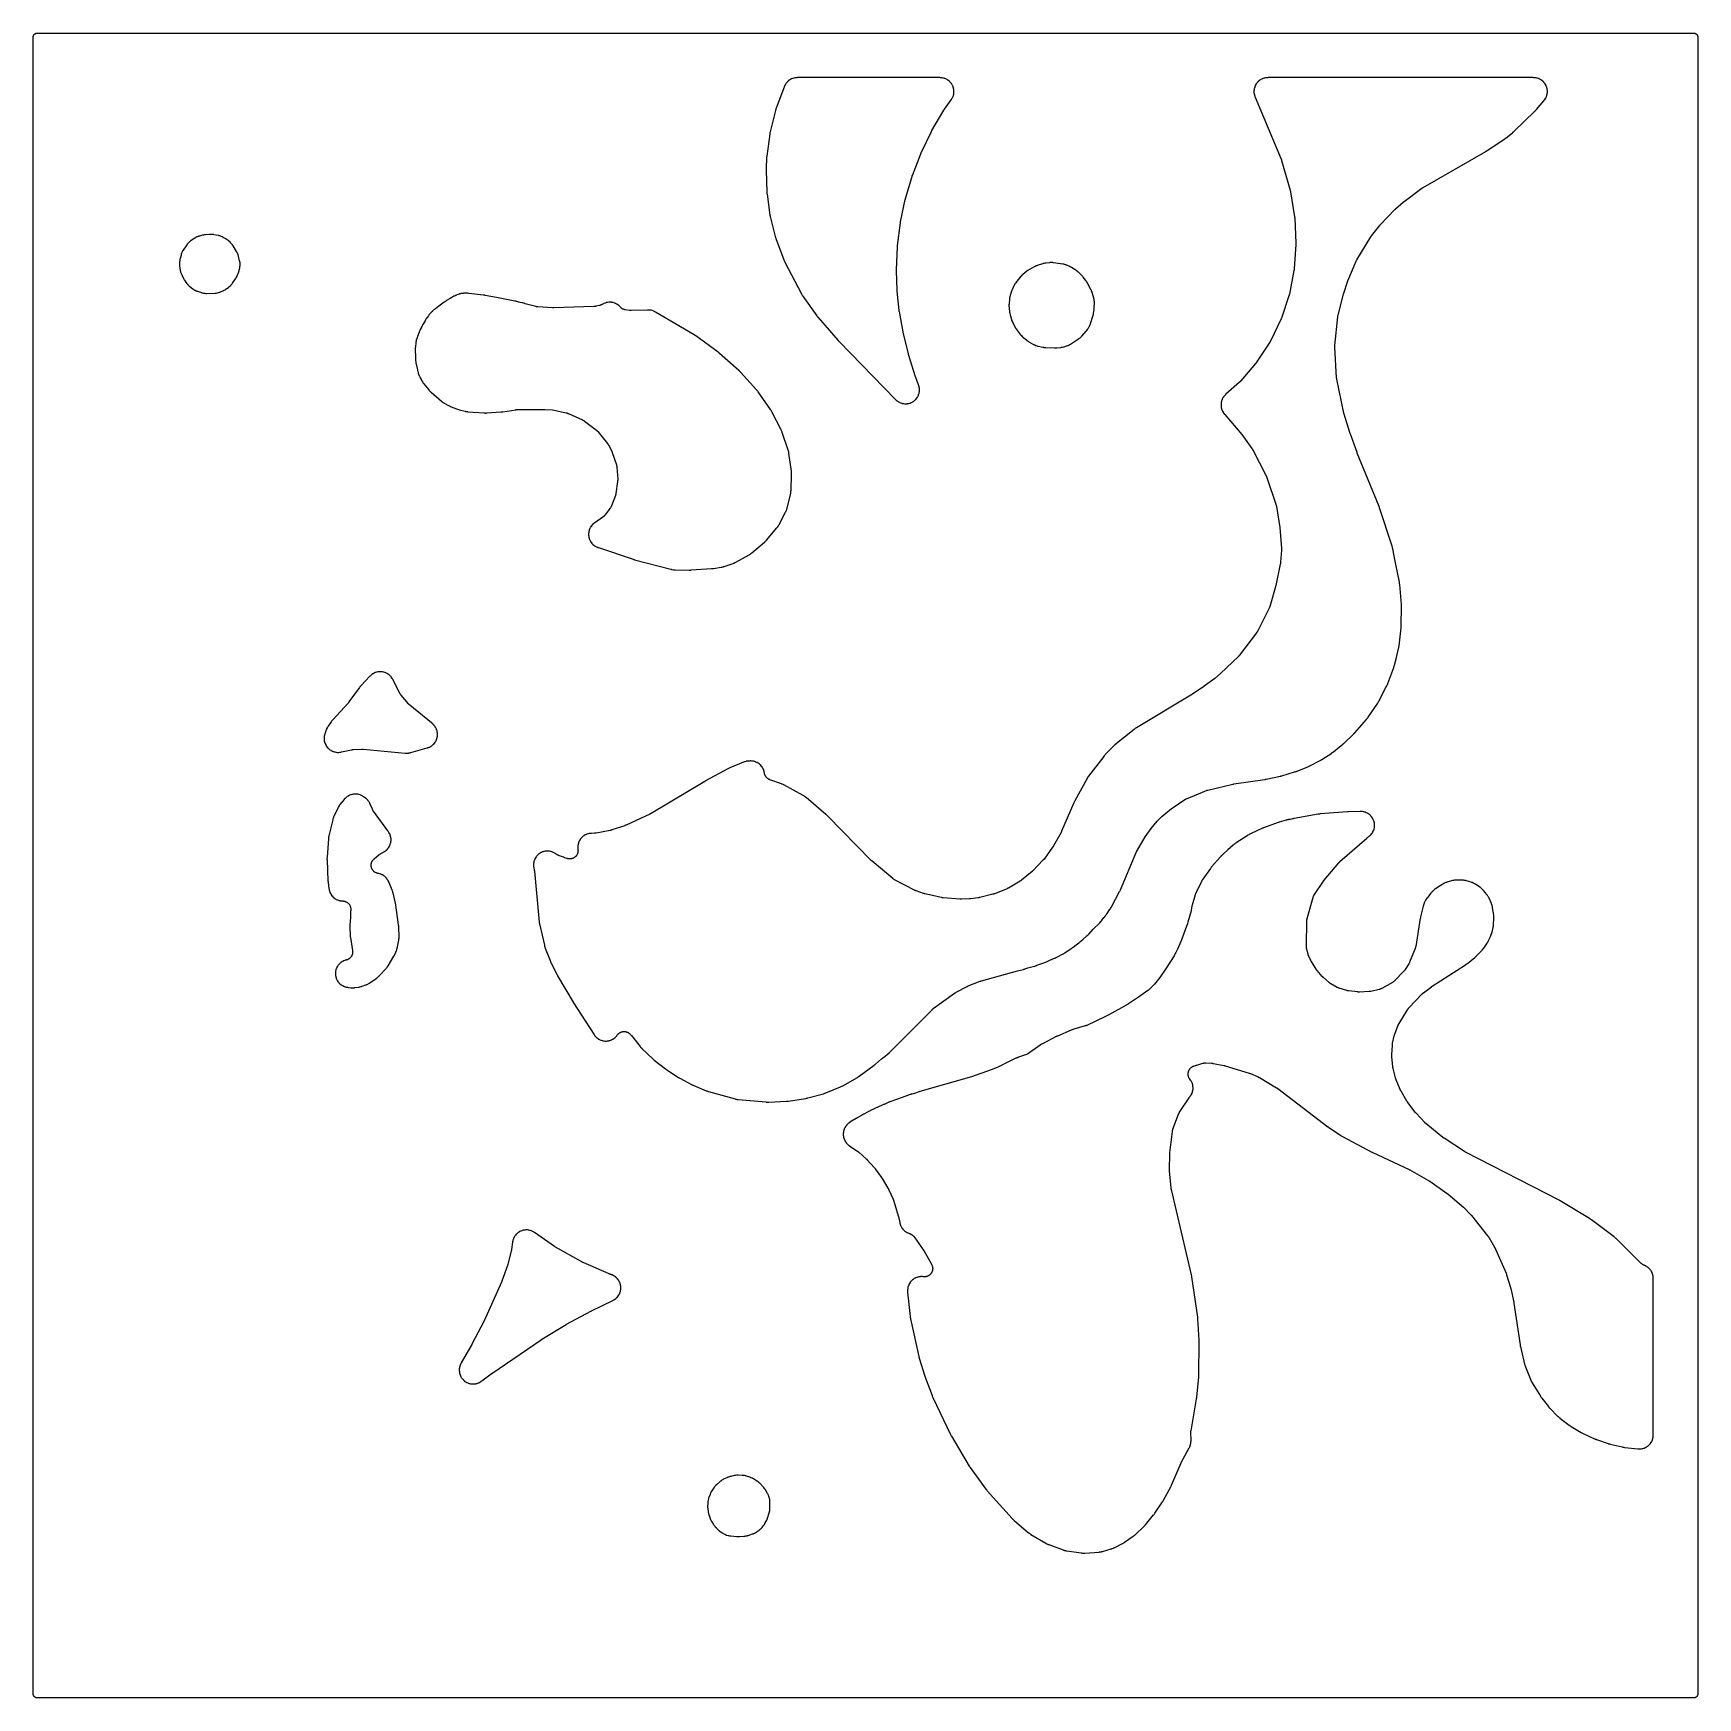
# Model space of a CAD drawing. Header units: millimetres. Extents: x 0 to 300, y 0 to 300.
import ezdxf

# ---------------------------------------------------------------- set-up
doc = ezdxf.new("R2010")
doc.units = ezdxf.units.MM
doc.layers.add('CUT', color=7, linetype='CONTINUOUS')

msp = doc.modelspace()

# ---------------------------------------------------------------- linework, layer by layer
at = {"layer": 'CUT'}
for points in [[(-0.0162, 299.6918), (0.009, 299.745), (0.0392, 299.7954), (0.0743, 299.8427), (0.1137, 299.8863), (0.1573, 299.9257), (0.2046, 299.9608), (0.255, 299.991), (0.3082, 300.0162), (0.3635, 300.036), (0.4206, 300.0503), (0.4788, 300.0589), (0.5522, 300.0625), (1.4375, 300.0625), (2.5547, 300.0625), (298.4808, 300.0625), (298.5102, 300.0625), (299.3955, 300.0625), (299.469, 300.0589), (299.5271, 300.0503), (299.5842, 300.036), (299.6396, 300.0162), (299.6927, 299.991), (299.7432, 299.9608), (299.7904, 299.9257), (299.834, 299.8863), (299.8735, 299.8427), (299.9085, 299.7954), (299.9387, 299.745), (299.9639, 299.6918), (299.9837, 299.6365), (299.998, 299.5794), (300.0066, 299.5212), (300.0102, 299.4478), (300.0102, 298.5625), (300.0102, 1.4375), (300.0102, 0.5522), (300.0066, 0.4788), (299.998, 0.4206), (299.9837, 0.3635), (299.9639, 0.3082), (299.9387, 0.255), (299.9085, 0.2046), (299.8735, 0.1573), (299.834, 0.1137), (299.7904, 0.0743), (299.7432, 0.0392), (299.6927, 0.009), (299.6396, -0.0162), (299.5842, -0.036), (299.5271, -0.0503), (299.469, -0.0589), (299.3955, -0.0625), (298.5102, -0.0625), (1.4375, -0.0625), (0.5522, -0.0625), (0.4788, -0.0589), (0.4206, -0.0503), (0.3635, -0.036), (0.3082, -0.0162), (0.255, 0.009), (0.2046, 0.0392), (0.1573, 0.0743), (0.1137, 0.1137), (0.0743, 0.1573), (0.0392, 0.2046), (0.009, 0.255), (-0.0162, 0.3082), (-0.036, 0.3635), (-0.0503, 0.4206), (-0.0589, 0.4788), (-0.0625, 0.5522), (-0.0625, 1.4375), (-0.0625, 298.5625), (-0.0625, 299.4478), (-0.0589, 299.5212), (-0.0503, 299.5794), (-0.036, 299.6365)], [(90.1735, 149.5834), (90.176, 149.569), (90.247, 149.1995), (90.249, 149.189), (90.2534, 149.1646), (90.2552, 149.1541), (90.2573, 149.1413), (90.259, 149.1308), (90.2628, 149.1062), (90.2644, 149.0957), (90.2662, 149.0836), (90.2676, 149.073), (90.2708, 149.0484), (90.2722, 149.0378), (90.2737, 149.0249), (90.2749, 149.0144), (90.2775, 148.9897), (90.2786, 148.9791), (91.1581, 139.7608), (91.1604, 139.741), (91.177, 139.6124), (91.1799, 139.5926), (91.206, 139.4321), (91.2096, 139.4124), (91.2347, 139.2852), (91.2389, 139.2657), (92.0842, 135.6255), (92.0894, 135.6049), (92.1254, 135.4715), (92.1313, 135.4511), (92.1823, 135.2855), (92.189, 135.2653), (92.2343, 135.1348), (92.2417, 135.1148), (93.1175, 132.8561), (93.1225, 132.8437), (93.1558, 132.7634), (93.161, 132.7511), (93.205, 132.6511), (93.2105, 132.639), (93.2473, 132.5602), (93.2531, 132.5481), (94.333, 130.3637), (94.3376, 130.3545), (94.3705, 130.2908), (94.3757, 130.281), (94.4181, 130.2023), (94.4234, 130.1928), (94.458, 130.1312), (94.4638, 130.1212), (97.2771, 125.3432), (97.28, 125.3382), (97.3008, 125.3038), (97.304, 125.2985), (97.3303, 125.2559), (97.3335, 125.2507), (97.3546, 125.2172), (97.358, 125.2118), (100.9994, 119.5687), (101.0198, 119.5371), (101.028, 119.5248), (101.0817, 119.4458), (101.0902, 119.4338), (101.1236, 119.3871), (101.1414, 119.3636), (101.2586, 119.216), (101.2974, 119.1718), (101.4267, 119.0382), (101.4696, 118.998), (101.6113, 118.8778), (101.658, 118.842), (101.8109, 118.7361), (101.8608, 118.7051), (102.0233, 118.6147), (102.076, 118.5887), (102.2466, 118.5147), (102.3016, 118.4939), (102.4786, 118.437), (102.5354, 118.4217), (102.7171, 118.3824), (102.7751, 118.3727), (102.9597, 118.3514), (103.0184, 118.3475), (103.2043, 118.3443), (103.2631, 118.3461), (103.4484, 118.3611), (103.5067, 118.3688), (103.6897, 118.4018), (103.7469, 118.4151), (103.9258, 118.4659), (103.9815, 118.4848), (104.1545, 118.5529), (104.2081, 118.5771), (104.3736, 118.6618), (104.4246, 118.6911), (104.581, 118.7916), (104.6288, 118.8258), (104.7747, 118.9411), (104.8189, 118.9798), (104.9528, 119.1088), (104.9931, 119.1517), (105.1136, 119.2932), (105.1495, 119.3398), (105.191, 119.3995), (105.2168, 119.4347), (105.2657, 119.4982), (105.3222, 119.5647), (105.362, 119.6071), (105.4248, 119.6679), (105.4685, 119.7063), (105.5369, 119.7606), (105.5841, 119.7946), (105.6574, 119.8421), (105.7077, 119.8713), (105.7853, 119.9115), (105.8382, 119.9357), (105.9193, 119.9681), (105.9742, 119.9871), (106.0581, 120.0115), (106.1147, 120.025), (106.2005, 120.0412), (106.2581, 120.0492), (106.3451, 120.057), (106.4032, 120.0593), (106.4906, 120.0587), (106.5487, 120.0554), (106.6355, 120.0462), (106.693, 120.0373), (106.7786, 120.0198), (106.8349, 120.0054), (106.9184, 119.9796), (106.9731, 119.9598), (107.0537, 119.9261), (107.1062, 119.901), (107.1831, 119.8597), (107.2329, 119.8297), (107.3055, 119.781), (107.3521, 119.7463), (107.4196, 119.6909), (107.4627, 119.6518), (107.5245, 119.5901), (107.5784, 119.5308), (107.6069, 119.4978), (107.6399, 119.4578), (107.6492, 119.4468), (107.7104, 119.376), (107.7199, 119.3652), (107.7577, 119.3236), (107.7608, 119.3203), (109.3368, 117.3687), (109.3488, 117.3543), (109.4278, 117.2624), (109.4402, 117.2485), (109.543, 117.1363), (109.5558, 117.1227), (109.6404, 117.0359), (109.6536, 117.0227), (111.6029, 115.1435), (111.6144, 115.1327), (111.6897, 115.0638), (111.7014, 115.0534), (111.7982, 114.9694), (111.8102, 114.9593), (111.889, 114.8944), (111.9013, 114.8846), (113.8874, 113.3355), (113.8982, 113.3273), (113.9689, 113.2747), (113.9799, 113.2667), (114.0702, 113.2026), (114.0814, 113.1949), (114.1544, 113.1455), (114.1658, 113.138), (116.2522, 111.795), (116.2625, 111.7885), (116.33, 111.747), (116.3405, 111.7407), (116.4264, 111.6902), (116.4369, 111.6842), (116.5061, 111.6454), (116.5168, 111.6395), (118.701, 110.4729), (118.7134, 110.4665), (118.7947, 110.4255), (118.8073, 110.4193), (118.9105, 110.3702), (118.9232, 110.3643), (119.0063, 110.3272), (119.0192, 110.3216), (121.2213, 109.3979), (121.2388, 109.3909), (121.3531, 109.3471), (121.3708, 109.3406), (121.516, 109.2902), (121.5339, 109.2843), (121.6508, 109.2477), (121.6689, 109.2424), (126.4622, 107.908), (126.4754, 107.9045), (126.5614, 107.8826), (126.5747, 107.8794), (126.6267, 107.8675), (126.6535, 107.862), (126.8281, 107.8301), (126.8551, 107.8258), (126.908, 107.8186), (126.9215, 107.817), (127.0097, 107.807), (127.0233, 107.8056), (132.0433, 107.3559), (132.0634, 107.3544), (132.1942, 107.3471), (132.2144, 107.3463), (132.3787, 107.3427), (132.3989, 107.3426), (132.5299, 107.3441), (132.5501, 107.3446), (135.7163, 107.4875), (135.7321, 107.4884), (135.8351, 107.4958), (135.8509, 107.4971), (135.9798, 107.5098), (135.9956, 107.5116), (136.098, 107.5244), (136.1138, 107.5266), (139.1718, 107.9918), (139.1891, 107.9946), (139.3011, 108.0151), (139.3183, 108.0185), (139.4581, 108.0482), (139.4752, 108.0521), (139.5859, 108.079), (139.6029, 108.0834), (142.3773, 108.8447), (142.395, 108.8498), (142.5094, 108.885), (142.5269, 108.8907), (142.6691, 108.9393), (142.6865, 108.9455), (142.7985, 108.9877), (142.8157, 108.9944), (145.4455, 110.0774), (145.4634, 110.0852), (145.5791, 110.1373), (145.5967, 110.1456), (145.7396, 110.2156), (145.757, 110.2245), (145.869, 110.284), (145.8861, 110.2934), (148.506, 111.7962), (148.5203, 111.8046), (148.6128, 111.8612), (148.6269, 111.8701), (148.741, 111.9442), (148.7548, 111.9535), (148.844, 112.015), (148.8576, 112.0247), (151.5158, 113.9708), (151.5267, 113.979), (151.597, 114.033), (151.6078, 114.0414), (151.6945, 114.1112), (151.705, 114.1198), (151.7728, 114.1769), (151.7831, 114.1858), (152.87, 115.1447), (153.0282, 115.2505), (153.0529, 115.268), (153.1003, 115.3033), (153.1124, 115.3125), (153.1898, 115.3732), (153.2016, 115.3827), (154.2284, 116.2311), (154.2396, 116.2406), (154.3121, 116.3036), (154.3231, 116.3134), (154.4121, 116.3946), (154.4229, 116.4047), (154.4922, 116.4711), (154.5027, 116.4815), (161.9676, 124.0005), (161.9769, 124.0098), (161.9989, 124.0313), (161.9994, 124.0317), (162.0017, 124.0339), (162.0503, 124.0779), (162.0672, 124.0927), (162.0914, 124.1125), (162.1567, 124.1637), (162.1851, 124.1851), (166.0328, 126.9632), (166.0458, 126.9724), (166.0764, 126.9937), (166.0896, 127.0027), (166.1056, 127.0134), (166.1189, 127.0221), (166.15, 127.0422), (166.1635, 127.0507), (166.179, 127.0603), (166.1926, 127.0685), (166.2244, 127.0875), (166.2382, 127.0955), (166.255, 127.1051), (166.2689, 127.1129), (166.3014, 127.1307), (166.3154, 127.1383), (168.2794, 128.1705), (168.2897, 128.1758), (168.3139, 128.1881), (168.3243, 128.1934), (168.3351, 128.1987), (168.3369, 128.1996), (168.3474, 128.2047), (168.372, 128.2164), (168.3825, 128.2213), (168.3947, 128.2269), (168.4053, 128.2318), (168.4302, 128.2428), (168.4409, 128.2475), (168.4539, 128.2531), (168.4647, 128.2577), (168.4898, 128.2681), (168.5006, 128.2725), (170.6686, 129.1387), (170.676, 129.1414), (170.6877, 129.1456), (170.715, 129.1553), (170.7268, 129.1593), (170.7403, 129.1639), (170.7521, 129.1678), (170.7797, 129.1767), (170.7915, 129.1804), (170.806, 129.1848), (170.8179, 129.1884), (170.8458, 129.1965), (170.8577, 129.1999), (177.3562, 130.999), (178.4579, 131.2731), (178.4683, 131.2758), (178.5403, 131.2951), (178.5514, 131.2981), (178.6408, 131.3239), (178.6516, 131.3272), (178.7219, 131.3489), (178.7334, 131.3525), (179.2442, 131.5217), (180.4714, 131.8614), (180.4877, 131.8662), (180.593, 131.8986), (180.6092, 131.9038), (180.7402, 131.9482), (180.7562, 131.9539), (180.8596, 131.9922), (180.8754, 131.9983), (181.7581, 132.3541), (182.2873, 132.5293), (182.3053, 132.5356), (182.4213, 132.5781), (182.4391, 132.585), (182.5829, 132.6429), (182.6004, 132.6503), (182.7135, 132.7002), (182.7308, 132.7081), (183.2333, 132.9487), (184.0182, 133.2651), (184.0322, 133.271), (184.1231, 133.3103), (184.137, 133.3165), (184.2498, 133.3688), (184.2636, 133.3754), (184.3523, 133.4193), (184.3659, 133.4262), (185.6299, 134.092), (185.6419, 134.0985), (185.7194, 134.1415), (185.7312, 134.1483), (185.8273, 134.2046), (185.8389, 134.2116), (185.9144, 134.2582), (185.9259, 134.2655), (187.0762, 135.0121), (187.0903, 135.0215), (187.1812, 135.0843), (187.1951, 135.0941), (187.3069, 135.1761), (187.3205, 135.1863), (187.4077, 135.2541), (187.421, 135.2647), (187.9725, 135.719), (188.4441, 136.0511), (188.4531, 136.0576), (188.5155, 136.1032), (188.5247, 136.1101), (188.565, 136.1409), (188.5842, 136.1561), (188.7014, 136.2533), (188.7192, 136.2686), (188.7496, 136.2958), (188.7578, 136.3033), (188.8137, 136.3554), (188.8227, 136.3639), (189.2001, 136.7302), (189.8311, 137.2499), (189.8471, 137.2636), (189.9496, 137.3542), (189.9651, 137.3684), (190.0896, 137.4865), (190.1046, 137.5013), (190.2005, 137.5989), (190.215, 137.6141), (191.0421, 138.5174), (192.1739, 139.6156), (192.183, 139.6246), (192.2412, 139.6835), (192.2501, 139.6927), (192.2844, 139.7289), (192.3015, 139.7478), (192.4102, 139.873), (192.4266, 139.8926), (192.4576, 139.9316), (192.4655, 139.9416), (192.5158, 140.0076), (192.5234, 140.0178), (192.9445, 140.5949), (193.106, 140.7713), (193.1171, 140.7838), (193.1881, 140.8657), (193.1988, 140.8785), (193.24, 140.9289), (193.2604, 140.9553), (193.3881, 141.1304), (193.4071, 141.1579), (193.4424, 141.2125), (193.4513, 141.2266), (193.5077, 141.3192), (193.5161, 141.3336), (193.634, 141.54), (194.0436, 142.1014), (194.0559, 142.1188), (194.1334, 142.2335), (194.1451, 142.2513), (194.2372, 142.3985), (194.2482, 142.4168), (194.3175, 142.5367), (194.3278, 142.5553), (195.7803, 145.2899), (195.7863, 145.3016), (195.8249, 145.3782), (195.8307, 145.3901), (195.877, 145.4873), (195.8825, 145.4993), (195.9177, 145.5776), (195.923, 145.5897), (198.773, 152.3254), (198.7782, 152.3375), (198.7905, 152.3655), (198.7959, 152.3774), (198.8026, 152.392), (198.8081, 152.4039), (198.8213, 152.4315), (198.827, 152.4433), (198.8337, 152.4569), (198.8396, 152.4686), (198.8535, 152.4959), (198.8596, 152.5075), (198.8671, 152.5217), (198.8733, 152.5332), (198.8881, 152.5601), (198.8945, 152.5716), (200.3759, 155.1775), (201.4601, 156.6644), (202.5602, 157.9882), (203.4261, 158.8317), (205.1434, 160.2524), (205.2589, 160.3479), (205.2798, 160.3653), (205.2815, 160.3667), (207.555, 161.8855), (207.5643, 161.8916), (207.5768, 161.8998), (207.6146, 161.923), (207.6786, 161.9603), (207.7072, 161.9762), (207.7363, 161.9911), (207.8029, 162.0235), (207.8405, 162.0407), (211.4245, 163.5186), (211.4313, 163.5213), (211.4472, 163.5277), (211.4502, 163.5289), (211.481, 163.5405), (211.5434, 163.5628), (211.5595, 163.5683), (211.5632, 163.5694), (211.6209, 163.5861), (211.6557, 163.5954), (211.6675, 163.5983), (211.6763, 163.6005), (216.183, 164.6631), (216.1924, 164.6652), (216.2143, 164.6701), (216.2237, 164.6722), (216.2352, 164.6747), (216.2446, 164.6766), (216.2667, 164.6811), (216.2761, 164.6829), (216.287, 164.685), (216.2965, 164.6868), (216.3186, 164.6907), (216.3281, 164.6924), (216.3397, 164.6944), (216.3492, 164.6959), (216.3714, 164.6994), (216.3809, 164.7009), (221.991, 165.5256), (222.0003, 165.527), (222.0644, 165.5374), (222.0742, 165.5391), (222.1539, 165.5535), (222.1636, 165.5553), (222.2264, 165.5677), (222.2366, 165.5698), (224.776, 166.1165), (224.7866, 166.1189), (224.8601, 166.1361), (224.8714, 166.1389), (224.9626, 166.1621), (224.9736, 166.165), (225.0453, 166.1848), (225.057, 166.1881), (227.3385, 166.8662), (227.352, 166.8704), (227.4389, 166.8984), (227.4522, 166.9029), (227.5604, 166.9407), (227.5736, 166.9455), (227.6591, 166.9776), (227.6722, 166.9826), (227.7183, 167.0012), (227.7549, 167.0146), (227.7735, 167.0217), (229.7172, 167.8036), (229.7311, 167.8094), (229.8213, 167.8484), (229.8351, 167.8545), (229.9471, 167.9063), (229.9607, 167.9128), (230.0489, 167.9563), (230.0623, 167.9631), (231.9681, 168.9632), (231.98, 168.9697), (232.0569, 169.0123), (232.0687, 169.0189), (232.164, 169.0746), (232.1756, 169.0815), (232.2505, 169.1276), (232.262, 169.1348), (234.0397, 170.283), (234.0527, 170.2916), (234.136, 170.3485), (234.1487, 170.3574), (234.2515, 170.4316), (234.2639, 170.4409), (234.3442, 170.502), (234.3565, 170.5116), (235.4273, 171.3723), (235.9895, 171.8227), (235.9997, 171.8311), (236.0653, 171.886), (236.0753, 171.8946), (236.0893, 171.9069), (236.0902, 171.9076), (236.1001, 171.9161), (236.18, 171.9862), (236.1897, 171.9949), (236.2521, 172.0522), (236.2616, 172.0611), (237.9446, 173.6731), (237.9544, 173.6827), (238.0174, 173.746), (238.027, 173.7558), (238.0438, 173.7734), (238.1044, 173.8369), (238.1137, 173.847), (238.1738, 173.9129), (238.1829, 173.9231), (240.2918, 176.3472), (240.3031, 176.3605), (240.3752, 176.4484), (240.386, 176.4621), (240.411, 176.4944), (240.4125, 176.4962), (240.4404, 176.5324), (240.4732, 176.5749), (240.4748, 176.5771), (240.4996, 176.6091), (240.51, 176.6231), (240.5768, 176.7151), (240.5869, 176.7294), (242.3144, 179.2615), (242.3243, 179.2766), (242.3875, 179.3754), (242.397, 179.3908), (242.4725, 179.5172), (242.4815, 179.5328), (242.5386, 179.6353), (242.5472, 179.6512), (242.5478, 179.6524), (243.9296, 182.3174), (243.9536, 182.3637), (243.9542, 182.3648), (243.9627, 182.3817), (244.0158, 182.4925), (244.0237, 182.5097), (244.0859, 182.6508), (244.0932, 182.6682), (244.1392, 182.7822), (244.146, 182.7998), (245.2024, 185.6733), (245.208, 185.6892), (245.2428, 185.7929), (245.248, 185.8089), (245.288, 185.9403), (245.2915, 185.9521), (245.3, 185.9802), (245.3047, 185.9964), (245.3337, 186.1026), (245.338, 186.119), (245.6794, 187.5224), (246.0749, 189.1382), (246.0789, 189.1558), (246.1034, 189.2703), (246.1069, 189.288), (246.1128, 189.3204), (246.115, 189.3317), (246.141, 189.4755), (246.1439, 189.4932), (246.1612, 189.6084), (246.1636, 189.6262), (246.5505, 192.8569), (246.5521, 192.8726), (246.5616, 192.9748), (246.5629, 192.9906), (246.5715, 193.1191), (246.5723, 193.1349), (246.5764, 193.2375), (246.5769, 193.2533), (246.5769, 193.2546), (246.6244, 196.6826), (246.6244, 196.683), (246.6245, 196.6984), (246.6233, 196.7985), (246.6229, 196.8139), (246.6182, 196.9395), (246.6174, 196.9548), (246.6111, 197.0547), (246.6099, 197.0701), (246.2895, 200.6691), (246.2879, 200.6848), (246.2761, 200.7865), (246.2746, 200.7986), (246.2732, 200.8104), (246.2712, 200.8261), (246.253, 200.9536), (246.2505, 200.9692), (246.2334, 201.0704), (246.2305, 201.0859), (245.4867, 204.8662), (245.0501, 207.0899), (245.0462, 207.108), (245.0195, 207.2251), (245.0151, 207.2431), (245.011, 207.2586), (245.0108, 207.2595), (244.9983, 207.3072), (244.977, 207.389), (244.9766, 207.3905), (244.9728, 207.405), (244.9678, 207.4227), (244.934, 207.5377), (244.9285, 207.5553), (242.6483, 214.5), (242.6451, 214.5094), (242.6226, 214.5744), (242.6191, 214.5843), (242.5895, 214.6648), (242.5859, 214.6746), (242.5615, 214.7378), (242.5573, 214.7481), (238.6366, 224.3611), (238.6319, 224.3727), (238.6271, 224.3847), (238.6255, 224.3888), (238.6217, 224.3986), (238.62, 224.4028), (238.6181, 224.4078), (238.6165, 224.412), (238.6127, 224.4219), (238.6113, 224.4256), (238.6083, 224.4337), (238.6041, 224.4452), (238.6022, 224.4503), (237.3266, 227.9786), (237.3217, 227.9925), (237.3167, 228.0068), (237.315, 228.0116), (237.3109, 228.0234), (237.3092, 228.0284), (237.3073, 228.0343), (237.3056, 228.0393), (237.3016, 228.0512), (237.3002, 228.0556), (237.2971, 228.0652), (237.2928, 228.0789), (237.2909, 228.085), (236.2806, 231.3572), (236.2776, 231.3672), (236.2707, 231.3905), (236.2678, 231.4005), (236.2644, 231.4126), (236.2616, 231.4226), (236.2553, 231.4459), (236.2526, 231.456), (236.2496, 231.4675), (236.2471, 231.4776), (236.2413, 231.5011), (236.2389, 231.5112), (236.236, 231.5235), (236.2337, 231.5337), (236.2284, 231.5573), (236.2262, 231.5674), (234.9431, 237.6726), (234.9417, 237.6793), (234.9386, 237.695), (234.938, 237.6979), (234.9325, 237.7284), (234.9225, 237.7896), (234.9203, 237.8081), (234.9129, 237.8863), (234.9103, 237.9198), (234.5896, 243.4582), (234.5889, 243.4726), (234.5878, 243.4979), (234.5873, 243.5183), (234.5866, 243.5838), (234.5868, 243.6063), (234.588, 243.6375), (234.5931, 243.7202), (234.596, 243.7556), (235.1216, 248.9598), (235.1223, 248.9668), (235.1241, 248.9831), (235.1244, 248.9861), (235.1285, 249.0174), (235.1378, 249.0801), (235.1413, 249.1016), (235.1472, 249.1312), (235.1643, 249.2096), (235.1723, 249.243), (236.1526, 253.0245), (236.9551, 255.4312), (238.4242, 258.9612), (238.4269, 258.9676), (238.4333, 258.9826), (238.4344, 258.9853), (238.4474, 259.0141), (238.4744, 259.0714), (238.4839, 259.0909), (238.4981, 259.1175), (238.5371, 259.1874), (238.5544, 259.217), (241.0734, 263.3534), (241.0806, 263.365), (241.0976, 263.392), (241.105, 263.4035), (241.114, 263.4174), (241.1215, 263.4287), (241.1393, 263.4551), (241.147, 263.4663), (241.1559, 263.4792), (241.1638, 263.4903), (241.1719, 263.5016), (241.1807, 263.5136), (241.1889, 263.5244), (241.2081, 263.5496), (241.2165, 263.5603), (242.6393, 265.365), (242.6462, 265.3737), (242.6624, 265.3937), (242.6694, 265.4022), (242.678, 265.4126), (242.6851, 265.4211), (242.7018, 265.4407), (242.709, 265.4491), (242.7174, 265.4587), (242.7247, 265.4669), (242.7418, 265.4862), (242.7427, 265.4871), (242.7492, 265.4942), (242.7582, 265.5042), (242.7657, 265.5122), (242.7833, 265.531), (242.7909, 265.5389), (245.4278, 268.2798), (245.4329, 268.2851), (245.4447, 268.2972), (245.4499, 268.3024), (245.4622, 268.3148), (245.4685, 268.3211), (245.4834, 268.3358), (245.4898, 268.342), (245.4972, 268.3492), (245.5037, 268.3554), (245.5184, 268.3693), (245.5226, 268.3733), (245.5409, 268.3898), (245.5488, 268.3969), (246.9036, 269.5983), (246.9112, 269.6049), (246.929, 269.6204), (246.9366, 269.627), (246.9457, 269.6346), (246.9533, 269.641), (246.9711, 269.6558), (246.9788, 269.6621), (246.9878, 269.6693), (246.9955, 269.6756), (247.0138, 269.69), (247.0216, 269.6962), (247.0313, 269.7036), (247.0392, 269.7097), (247.0577, 269.7237), (247.0657, 269.7297), (250.3032, 272.1233), (250.3136, 272.1309), (250.338, 272.1484), (250.3485, 272.1558), (250.3614, 272.1648), (250.372, 272.172), (250.3969, 272.1888), (250.4076, 272.196), (250.42, 272.2041), (250.4308, 272.211), (250.4562, 272.2271), (250.4671, 272.2339), (250.4805, 272.2422), (250.4915, 272.2488), (250.5173, 272.2642), (250.5284, 272.2707), (261.8289, 278.7744), (261.8375, 278.7795), (261.8976, 278.8154), (261.9069, 278.821), (261.981, 278.8672), (261.9899, 278.8729), (262.0478, 278.9104), (262.0573, 278.9166), (265.2152, 281.0471), (265.2252, 281.054), (265.2901, 281.0997), (265.3, 281.1069), (265.3803, 281.1659), (265.3901, 281.1733), (265.453, 281.2216), (265.4627, 281.2291), (266.592, 282.133), (266.6024, 282.1416), (266.6697, 282.1979), (266.6799, 282.2067), (266.7627, 282.2792), (266.7727, 282.2883), (266.8373, 282.3475), (266.8472, 282.3568), (270.6617, 286.0181), (270.6726, 286.0289), (270.7427, 286.0996), (270.7533, 286.1106), (270.839, 286.2017), (270.8493, 286.213), (270.9157, 286.2872), (270.9257, 286.2988), (272.2808, 287.8953), (272.2902, 287.9067), (272.3508, 287.9818), (272.3599, 287.9934), (272.3952, 288.0394), (272.4127, 288.0634), (272.5208, 288.2197), (272.552, 288.2701), (272.6429, 288.4341), (272.6691, 288.4874), (272.7433, 288.6596), (272.7641, 288.7151), (272.8209, 288.8938), (272.8361, 288.9511), (272.8751, 289.1346), (272.8845, 289.1931), (272.9052, 289.3795), (272.9088, 289.4387), (272.9109, 289.6262), (272.9087, 289.6854), (272.8923, 289.8722), (272.8842, 289.931), (272.8495, 290.1152), (272.8357, 290.1729), (272.7829, 290.3529), (272.7634, 290.4089), (272.6932, 290.5827), (272.6682, 290.6365), (272.5812, 290.8026), (272.5511, 290.8537), (272.448, 291.0104), (272.413, 291.0582), (272.295, 291.2039), (272.2554, 291.2481), (272.1236, 291.3815), (272.0799, 291.4216), (271.9355, 291.5412), (271.8881, 291.5768), (271.7326, 291.6816), (271.6818, 291.7123), (271.5168, 291.8013), (271.4633, 291.8268), (271.2902, 291.8991), (271.2344, 291.9192), (271.0551, 291.974), (270.9976, 291.9885), (270.8138, 292.0254), (270.7551, 292.0342), (270.5659, 292.0529), (270.5363, 292.0551), (270.4785, 292.058), (270.4637, 292.0585), (270.3673, 292.0609), (270.3525, 292.0611), (222.5651, 292.0611), (222.5503, 292.0609), (222.4544, 292.0586), (222.4397, 292.058), (222.3821, 292.0552), (222.3527, 292.053), (222.1644, 292.0344), (222.106, 292.0257), (221.923, 291.9892), (221.8658, 291.9749), (221.6873, 291.9206), (221.6317, 291.9006), (221.4594, 291.8291), (221.406, 291.8038), (221.2416, 291.7156), (221.191, 291.6852), (221.036, 291.5813), (220.9886, 291.5461), (220.8446, 291.4275), (220.8009, 291.3878), (220.6692, 291.2556), (220.6297, 291.2117), (220.5116, 291.0672), (220.4766, 291.0198), (220.3733, 290.8644), (220.3431, 290.8137), (220.2555, 290.6489), (220.2304, 290.5954), (220.1595, 290.4228), (220.1398, 290.3672), (220.0862, 290.1885), (220.072, 290.1312), (220.0362, 289.948), (220.0278, 289.8896), (220.0102, 289.7039), (220.0075, 289.6449), (220.0082, 289.4583), (220.0113, 289.3994), (220.0304, 289.2137), (220.0393, 289.1554), (220.0764, 288.9725), (220.091, 288.9153), (220.1468, 288.7346), (220.1562, 288.7066), (220.1758, 288.6524), (220.181, 288.6386), (220.216, 288.5492), (220.2215, 288.5356), (224.9021, 277.3861), (224.9072, 277.3736), (224.9189, 277.3445), (224.9238, 277.332), (224.9297, 277.3167), (224.9345, 277.3041), (224.9453, 277.2747), (224.9499, 277.2621), (224.955, 277.2475), (224.9593, 277.2347), (224.9693, 277.205), (224.9735, 277.1922), (224.9784, 277.1766), (224.9824, 277.1637), (224.9915, 277.1337), (224.9953, 277.1208), (226.5258, 271.7565), (226.5292, 271.7442), (226.537, 271.7154), (226.5402, 271.703), (226.5441, 271.6879), (226.5472, 271.6754), (226.5541, 271.6464), (226.557, 271.634), (226.5602, 271.6196), (226.563, 271.6071), (226.5691, 271.5779), (226.5716, 271.5654), (226.5746, 271.55), (226.577, 271.5375), (226.5823, 271.5081), (226.5845, 271.4955), (227.3339, 266.9728), (227.336, 266.9598), (227.3406, 266.9294), (227.3424, 266.9163), (227.3446, 266.9004), (227.3463, 266.8873), (227.35, 266.8568), (227.3515, 266.8437), (227.3531, 266.8286), (227.3544, 266.8155), (227.3571, 266.7848), (227.3582, 266.7717), (227.3595, 266.7557), (227.3604, 266.7425), (227.3623, 266.7118), (227.363, 266.6986), (227.5734, 262.2275), (227.5739, 262.2143), (227.5749, 262.1835), (227.5752, 262.1703), (227.5755, 262.1542), (227.5756, 262.141), (227.5757, 262.1102), (227.5757, 262.097), (227.5755, 262.0818), (227.5752, 262.0686), (227.5744, 262.0378), (227.574, 262.0246), (227.5733, 262.0085), (227.5727, 261.9953), (227.571, 261.9646), (227.5701, 261.9514), (227.2615, 257.5715), (227.2605, 257.5577), (227.2577, 257.5253), (227.2564, 257.5115), (227.2547, 257.4946), (227.2532, 257.4808), (227.2494, 257.4486), (227.2477, 257.4348), (227.2456, 257.419), (227.2436, 257.4052), (227.2388, 257.3731), (227.2367, 257.3594), (227.2339, 257.3427), (227.2316, 257.329), (227.2258, 257.2971), (227.2233, 257.2834), (226.3885, 253.0324), (226.3856, 253.0182), (226.3786, 252.9852), (226.3754, 252.9711), (226.3715, 252.9539), (226.3681, 252.9399), (226.36, 252.9071), (226.3565, 252.8931), (226.3522, 252.8771), (226.3484, 252.8631), (226.3393, 252.8307), (226.3353, 252.8168), (226.3302, 252.7999), (226.326, 252.7861), (226.3158, 252.7539), (226.3113, 252.7401), (224.9696, 248.7238), (224.9649, 248.7103), (224.9538, 248.6786), (224.9489, 248.6651), (224.9428, 248.6487), (224.9377, 248.6353), (224.9256, 248.604), (224.9203, 248.5906), (224.9141, 248.5754), (224.9085, 248.5621), (224.8954, 248.5313), (224.8897, 248.5181), (224.8826, 248.5021), (224.8766, 248.489), (224.8625, 248.4586), (224.8564, 248.4456), (223.0236, 244.6527), (223.0171, 244.6395), (223.0016, 244.6088), (222.9949, 244.5957), (222.9865, 244.5798), (222.9796, 244.5668), (222.9631, 244.5366), (222.956, 244.5237), (222.9476, 244.509), (222.9403, 244.4963), (222.9228, 244.4667), (222.9153, 244.454), (222.9059, 244.4387), (222.8981, 244.4262), (222.8797, 244.3972), (222.8717, 244.3848), (220.4758, 240.7364), (220.4679, 240.7247), (220.4495, 240.6975), (220.4414, 240.6859), (220.4315, 240.6718), (220.4234, 240.6603), (220.404, 240.6337), (220.3956, 240.6224), (220.3859, 240.6094), (220.3774, 240.5982), (220.3572, 240.5722), (220.3485, 240.5611), (220.3377, 240.5477), (220.3288, 240.5368), (220.3079, 240.5114), (220.2988, 240.5006), (217.6353, 237.3795), (217.6249, 237.3675), (217.6003, 237.3398), (217.5897, 237.328), (217.5766, 237.3137), (217.5658, 237.3021), (217.5403, 237.2752), (217.5292, 237.2638), (217.5165, 237.2508), (217.5053, 237.2396), (217.4788, 237.2136), (217.4674, 237.2026), (217.4533, 237.1893), (217.4417, 237.1785), (217.4144, 237.1535), (217.4025, 237.1428), (214.9591, 234.9861), (214.9566, 234.9838), (214.9456, 234.9739), (214.8755, 234.9089), (214.8648, 234.8988), (214.8237, 234.8587), (214.8031, 234.8376), (214.6746, 234.6996), (214.6367, 234.6546), (214.5239, 234.5067), (214.4906, 234.4582), (214.3928, 234.2999), (214.3644, 234.2484), (214.2826, 234.0813), (214.2593, 234.0272), (214.1943, 233.8529), (214.1765, 233.7969), (214.1288, 233.617), (214.1166, 233.5595), (214.0868, 233.3759), (214.0802, 233.3174), (214.0685, 233.1317), (214.0677, 233.0729), (214.0743, 232.887), (214.0793, 232.8284), (214.104, 232.644), (214.1147, 232.5861), (214.1574, 232.4051), (214.1737, 232.3485), (214.2339, 232.1725), (214.2557, 232.1178), (214.3329, 231.9486), (214.3599, 231.8963), (214.4533, 231.7354), (214.4853, 231.686), (214.5955, 231.533), (214.6132, 231.5095), (214.6491, 231.4646), (214.6584, 231.4532), (214.72, 231.3797), (214.7249, 231.3739), (214.7419, 231.3541), (214.7468, 231.3484), (217.8217, 227.7109), (219.6399, 225.1875), (219.6438, 225.182), (219.6529, 225.1692), (219.6546, 225.1668), (219.6717, 225.1415), (219.7041, 225.0922), (219.7054, 225.0901), (219.7132, 225.0773), (219.7221, 225.0626), (219.7298, 225.0497), (219.7395, 225.033), (219.7694, 224.98), (219.7852, 224.9507), (222.2186, 220.2382), (222.2216, 220.2322), (222.229, 220.2176), (222.2304, 220.2149), (222.2442, 220.1862), (222.2708, 220.1283), (222.2796, 220.1083), (222.2908, 220.0801), (222.3193, 220.0047), (222.3309, 219.9721), (223.9942, 215.0015), (223.9971, 214.9926), (224.0016, 214.9788), (224.0086, 214.9559), (224.0176, 214.9254), (224.0252, 214.898), (224.0309, 214.8762), (224.034, 214.8637), (224.0351, 214.859), (224.0414, 214.8318), (224.0543, 214.7711), (224.0612, 214.7345), (224.0633, 214.7221), (224.0648, 214.7129), (224.6664, 210.9232), (224.9458, 207.1774), (224.9468, 207.1614), (224.949, 207.1241), (224.9497, 207.108), (224.9505, 207.0885), (224.951, 207.0725), (224.9518, 207.0351), (224.952, 207.0191), (224.952, 207.0008), (224.9519, 206.9847), (224.9514, 206.9473), (224.951, 206.9313), (224.9504, 206.9118), (224.9497, 206.8958), (224.9478, 206.8585), (224.9469, 206.8425), (224.7998, 204.6818), (224.7994, 204.6755), (224.7982, 204.6606), (224.7953, 204.6258), (224.7939, 204.6109), (224.792, 204.5928), (224.7904, 204.5779), (224.7863, 204.5433), (224.7844, 204.5284), (224.7821, 204.5114), (224.78, 204.4966), (224.7747, 204.4622), (224.7724, 204.4474), (224.7693, 204.4294), (224.7667, 204.4147), (224.7603, 204.3804), (224.7575, 204.3657), (223.9643, 200.4708), (222.9159, 196.8639), (222.9115, 196.8491), (222.9008, 196.8148), (222.8962, 196.8001), (222.8903, 196.7823), (222.8854, 196.7677), (222.8736, 196.7338), (222.8684, 196.7193), (222.8624, 196.7027), (222.8596, 196.6955), (222.8546, 196.6831), (222.8478, 196.6667), (222.8417, 196.6524), (222.8272, 196.6193), (222.8209, 196.6051), (222.813, 196.5879), (222.8064, 196.5739), (222.7908, 196.5412), (222.784, 196.5273), (220.628, 192.2153), (220.6233, 192.206), (220.616, 192.1917), (220.6035, 192.1683), (220.5863, 192.1372), (220.5705, 192.1098), (220.5576, 192.0883), (220.5502, 192.0761), (220.5474, 192.0716), (220.5306, 192.0455), (220.4921, 191.9881), (220.4683, 191.9543), (220.46, 191.943), (220.4538, 191.9348), (217.4138, 187.9159), (217.4048, 187.9042), (217.3836, 187.8771), (217.3745, 187.8656), (217.3632, 187.8517), (217.3538, 187.8403), (217.3318, 187.8139), (217.3222, 187.8027), (217.3112, 187.79), (217.3018, 187.7793), (217.3013, 187.7788), (217.2794, 187.7559), (217.2699, 187.7462), (217.2583, 187.7345), (217.2487, 187.7249), (217.2261, 187.7028), (217.2163, 187.6933), (213.981, 184.6167), (212.9327, 183.712), (211.2627, 182.4938), (211.0526, 182.3405), (210.9962, 182.2994), (210.9588, 182.2721), (208.9321, 180.921), (198.8235, 174.8321), (198.8062, 174.8213), (198.6949, 174.7489), (198.6779, 174.7375), (198.5414, 174.642), (198.5249, 174.63), (198.4188, 174.5503), (198.4026, 174.5378), (198.3999, 174.5356), (194.9417, 171.7484), (194.9275, 171.7365), (194.8363, 171.6582), (194.8224, 171.646), (194.711, 171.5442), (194.6975, 171.5315), (194.6113, 171.4477), (194.5982, 171.4346), (193.211, 170.0014), (193.1993, 169.9889), (193.1244, 169.907), (193.1131, 169.8943), (193.0221, 169.7888), (193.0111, 169.7758), (192.941, 169.6897), (192.9304, 169.6763), (190.1902, 166.1105), (190.1837, 166.1019), (190.1388, 166.0413), (190.1322, 166.0322), (190.1036, 165.992), (190.0902, 165.9723), (190.009, 165.8481), (189.9968, 165.8286), (189.9763, 165.7946), (189.9709, 165.7853), (189.9337, 165.7207), (189.9278, 165.7102), (187.6973, 161.6512), (187.6903, 161.638), (187.6457, 161.5519), (187.639, 161.5386), (187.5858, 161.4291), (187.5794, 161.4156), (187.5392, 161.3274), (187.5332, 161.3137), (185.3396, 156.168), (185.3347, 156.1568), (185.3231, 156.1305), (185.318, 156.1193), (185.3118, 156.1056), (185.3065, 156.0945), (185.2942, 156.0685), (185.2888, 156.0574), (185.2826, 156.0447), (185.2771, 156.0337), (185.264, 156.0082), (185.2584, 155.9972), (185.2514, 155.9839), (185.2455, 155.9731), (185.2318, 155.9479), (185.2258, 155.9371), (183.8708, 153.5282), (183.864, 153.5162), (183.8478, 153.4884), (183.8408, 153.4766), (183.8321, 153.4622), (183.8249, 153.4505), (183.8078, 153.4232), (183.8005, 153.4116), (183.7919, 153.3983), (183.7843, 153.3868), (183.7665, 153.3601), (183.7587, 153.3487), (183.7492, 153.3348), (183.7413, 153.3236), (183.7226, 153.2974), (183.7145, 153.2862), (182.1564, 151.1708), (182.1477, 151.1593), (182.1273, 151.1324), (182.1185, 151.121), (182.1076, 151.1072), (182.0985, 151.0959), (182.0772, 151.0697), (182.068, 151.0586), (182.0574, 151.0459), (182.048, 151.0349), (182.0259, 151.0094), (182.0163, 150.9986), (182.0045, 150.9855), (181.9948, 150.9748), (181.9719, 150.9501), (181.962, 150.9396), (180.2068, 149.105), (180.1972, 149.0952), (180.1746, 149.0723), (180.1649, 149.0625), (180.1529, 149.0508), (180.143, 149.0412), (180.1197, 149.019), (180.1097, 149.0096), (180.0981, 148.9988), (180.0879, 148.9895), (180.0639, 148.9681), (180.0536, 148.959), (180.0409, 148.9479), (180.0305, 148.939), (180.0059, 148.9183), (179.9953, 148.9095), (178.0702, 147.3366), (178.0648, 147.3323), (178.0522, 147.3221), (178.0498, 147.3203), (178.025, 147.3011), (177.9745, 147.2636), (177.957, 147.251), (177.9321, 147.2343), (177.8653, 147.1913), (177.8362, 147.1734), (175.7518, 145.9426), (175.7457, 145.939), (175.7315, 145.9308), (175.7288, 145.9292), (175.7011, 145.914), (175.6448, 145.8841), (175.6253, 145.8742), (175.5978, 145.8613), (175.5242, 145.8286), (175.4924, 145.8152), (173.2208, 144.9088), (173.2066, 144.9033), (173.1734, 144.8907), (173.1591, 144.8854), (173.1419, 144.8792), (173.1276, 144.8742), (173.0943, 144.8629), (173.08, 144.8581), (173.0634, 144.8528), (173.049, 144.8482), (173.0152, 144.838), (173.0007, 144.8337), (172.9829, 144.8286), (172.9684, 144.8246), (172.9342, 144.8154), (172.9196, 144.8116), (170.5671, 144.2235), (170.554, 144.2203), (170.5234, 144.2132), (170.5102, 144.2102), (170.4942, 144.2067), (170.481, 144.2039), (170.4501, 144.1976), (170.4369, 144.1951), (170.4217, 144.1922), (170.4084, 144.1898), (170.3774, 144.1845), (170.3641, 144.1823), (170.3479, 144.1798), (170.3345, 144.1778), (170.3034, 144.1734), (170.29, 144.1716), (168.9194, 143.9992), (168.9092, 143.998), (168.8854, 143.9953), (168.8751, 143.9942), (168.8626, 143.9929), (168.8524, 143.9919), (168.8285, 143.9897), (168.8182, 143.9889), (168.8064, 143.9879), (168.7961, 143.9872), (168.7722, 143.9855), (168.7619, 143.9849), (168.7494, 143.9842), (168.7391, 143.9837), (168.7151, 143.9826), (168.7048, 143.9822), (167.311, 143.9353), (167.2988, 143.935), (167.2705, 143.9344), (167.2584, 143.9342), (167.2436, 143.9341), (167.2314, 143.9341), (167.2031, 143.9343), (167.191, 143.9345), (167.177, 143.9348), (167.1649, 143.9351), (167.1366, 143.9361), (167.1245, 143.9365), (167.1097, 143.9372), (167.0976, 143.9379), (167.0693, 143.9396), (167.0572, 143.9404), (163.9749, 144.1697), (163.9681, 144.1702), (163.9522, 144.1715), (163.9492, 144.1718), (163.9184, 144.1749), (163.8568, 144.1823), (163.8356, 144.1852), (163.8064, 144.1901), (163.7293, 144.2047), (163.6963, 144.2115), (160.6417, 144.9075), (160.6304, 144.9101), (160.6042, 144.9165), (160.5929, 144.9193), (160.5794, 144.9227), (160.5683, 144.9256), (160.5424, 144.9326), (160.5314, 144.9356), (160.5186, 144.9392), (160.5075, 144.9424), (160.4818, 144.9501), (160.4707, 144.9534), (160.4573, 144.9576), (160.4463, 144.9611), (160.4208, 144.9694), (160.4099, 144.973), (159.0931, 145.4188), (159.0864, 145.4211), (159.0709, 145.4265), (159.068, 145.4275), (159.0381, 145.4386), (158.9785, 145.4619), (158.9582, 145.4702), (158.9304, 145.4827), (158.8573, 145.5174), (158.8262, 145.5328), (155.2269, 147.4102), (155.216, 147.416), (155.2015, 147.4238), (155.1591, 147.4482), (155.0896, 147.4907), (155.0592, 147.5101), (155.0297, 147.5308), (154.9638, 147.5788), (154.9251, 147.6087), (154.9123, 147.6191), (154.9029, 147.6269), (151.1642, 150.7645), (151.1559, 150.7716), (151.1365, 150.7883), (151.1282, 150.7955), (151.1182, 150.8043), (151.11, 150.8116), (151.0911, 150.8287), (151.083, 150.8361), (151.0738, 150.8447), (151.0658, 150.8521), (151.0472, 150.8697), (151.0394, 150.8773), (151.0298, 150.8866), (151.022, 150.8943), (151.0039, 150.9123), (150.9962, 150.9201), (143.0988, 158.9788), (143.089, 158.9886), (143.0248, 159.0511), (143.0149, 159.0606), (142.9325, 159.1372), (142.9223, 159.1465), (142.8554, 159.206), (142.8449, 159.2151), (139.2556, 162.2606), (139.2438, 162.2703), (139.1663, 162.3327), (139.1543, 162.3422), (139.1068, 162.3784), (139.082, 162.3964), (138.9182, 162.5089), (138.8925, 162.5256), (138.8416, 162.5568), (138.8284, 162.5647), (138.7424, 162.6145), (138.729, 162.622), (135.2555, 164.5177), (135.2461, 164.5227), (135.1801, 164.5572), (135.1703, 164.5622), (135.1266, 164.584), (135.1054, 164.5941), (134.9718, 164.6544), (134.951, 164.6634), (134.9146, 164.6782), (134.9047, 164.6821), (134.8361, 164.7086), (134.8249, 164.7128), (132.7432, 165.4697), (132.7019, 165.4859), (132.6268, 165.5175), (132.5467, 165.5559), (132.4947, 165.5841), (132.4188, 165.6302), (132.3699, 165.6634), (132.2989, 165.7168), (132.2534, 165.7547), (132.1881, 165.8148), (132.1466, 165.857), (132.0874, 165.9233), (132.0503, 165.9693), (131.998, 166.0411), (131.9656, 166.0906), (131.9206, 166.1672), (131.8932, 166.2196), (131.856, 166.3003), (131.834, 166.3551), (131.8049, 166.4391), (131.7883, 166.4959), (131.7677, 166.5823), (131.7518, 166.6671), (131.7479, 166.6896), (131.7467, 166.6973), (131.7442, 166.7115), (131.7105, 166.893), (131.6973, 166.949), (131.647, 167.124), (131.6285, 167.1785), (131.5617, 167.3479), (131.538, 167.4004), (131.4553, 167.5625), (131.4267, 167.6125), (131.3288, 167.766), (131.2955, 167.813), (131.1834, 167.9564), (131.1458, 168), (131.0204, 168.132), (130.9788, 168.1718), (130.8413, 168.2912), (130.7961, 168.3268), (130.6478, 168.4324), (130.5993, 168.4636), (130.4416, 168.5545), (130.3904, 168.5808), (130.2247, 168.6562), (130.1712, 168.6775), (129.9991, 168.7367), (129.9438, 168.7528), (129.7667, 168.7952), (129.7101, 168.8059), (129.5299, 168.8311), (129.4725, 168.8364), (129.2881, 168.8443), (129.2593, 168.8449), (129.1801, 168.8445), (129.1728, 168.8444), (129.1065, 168.8432), (129.0905, 168.843), (129.0844, 168.8429), (128.9826, 168.8421), (128.9492, 168.8409), (128.7367, 168.8274), (128.6709, 168.8195), (128.4669, 168.7836), (128.4028, 168.7687), (128.2003, 168.7096), (128.1689, 168.6995), (128.1083, 168.6781), (128.0929, 168.6724), (127.993, 168.6341), (127.9777, 168.628), (125.5206, 167.6071), (125.506, 167.6009), (125.4122, 167.5589), (125.3978, 167.5523), (125.2814, 167.4965), (125.2672, 167.4895), (125.1757, 167.4427), (125.1617, 167.4353), (121.1417, 165.2431), (121.137, 165.2405), (121.1045, 165.2224), (121.0995, 165.2196), (121.0593, 165.1967), (121.0544, 165.1939), (121.0228, 165.1754), (121.0176, 165.1724), (111.3133, 159.3937), (111.3035, 159.388), (111.2807, 159.3747), (111.2708, 159.3691), (111.2588, 159.3624), (111.2488, 159.3569), (111.2256, 159.3442), (111.2157, 159.3389), (111.2041, 159.3328), (111.1941, 159.3275), (111.1706, 159.3154), (111.1604, 159.3103), (111.1481, 159.3042), (111.1379, 159.2992), (111.1141, 159.2877), (111.1038, 159.2829), (106.7974, 157.2745), (106.7861, 157.2693), (106.7595, 157.2574), (106.7481, 157.2523), (106.7341, 157.2463), (106.7226, 157.2414), (106.6957, 157.2302), (106.6841, 157.2255), (106.6708, 157.2201), (106.6592, 157.2156), (106.632, 157.2051), (106.6203, 157.2007), (106.606, 157.1954), (106.5943, 157.1912), (106.5668, 157.1815), (106.555, 157.1774), (104.2592, 156.4029), (104.2445, 156.3981), (104.2101, 156.3871), (104.1953, 156.3825), (104.1772, 156.3771), (104.1623, 156.3728), (104.1275, 156.363), (104.1126, 156.359), (104.0954, 156.3545), (104.0804, 156.3507), (104.0453, 156.3421), (104.0303, 156.3386), (104.0119, 156.3344), (103.9967, 156.3311), (103.9614, 156.3238), (103.9462, 156.3208), (101.4157, 155.84), (101.4068, 155.8383), (101.3928, 155.8358), (101.3698, 155.832), (101.3388, 155.8272), (101.3113, 155.8235), (101.2894, 155.8208), (101.2768, 155.8194), (101.2722, 155.8189), (101.2449, 155.8164), (101.1843, 155.8117), (101.148, 155.8097), (101.1356, 155.8092), (101.1265, 155.809), (100.5907, 155.7951), (100.5758, 155.7946), (100.4792, 155.7897), (100.4644, 155.7887), (100.4064, 155.7844), (100.3768, 155.7814), (100.1876, 155.7576), (100.1289, 155.7473), (99.9455, 155.7054), (99.8882, 155.6893), (99.7098, 155.6295), (99.6544, 155.6078), (99.4828, 155.5306), (99.4298, 155.5036), (99.2668, 155.4098), (99.2167, 155.3776), (99.0637, 155.2681), (99.0171, 155.2311), (98.8757, 155.107), (98.833, 155.0655), (98.7046, 154.928), (98.6662, 154.8826), (98.552, 154.733), (98.5183, 154.684), (98.4195, 154.5238), (98.3908, 154.4717), (98.3084, 154.3026), (98.285, 154.2479), (98.2198, 154.0714), (98.2019, 154.0146), (98.1544, 153.8326), (98.1423, 153.7743), (98.1131, 153.5885), (98.1068, 153.5293), (98.0962, 153.3414), (98.0958, 153.2819), (98.1038, 153.094), (98.1093, 153.0347), (98.1265, 152.9138), (98.1317, 152.8702), (98.1392, 152.79), (98.143, 152.7023), (98.1428, 152.6439), (98.1381, 152.5562), (98.1321, 152.498), (98.1189, 152.4112), (98.1073, 152.3539), (98.0857, 152.2688), (98.0686, 152.2129), (98.0388, 152.1303), (98.0163, 152.0764), (97.9786, 151.9971), (97.9509, 151.9455), (97.9057, 151.8703), (97.8731, 151.8217), (97.8208, 151.7512), (97.7837, 151.7061), (97.7247, 151.641), (97.6833, 151.5997), (97.6183, 151.5407), (97.5731, 151.5036), (97.5026, 151.4513), (97.454, 151.4187), (97.3788, 151.3735), (97.3272, 151.3459), (97.2479, 151.3082), (97.194, 151.2857), (97.1114, 151.2559), (97.0555, 151.2388), (96.9703, 151.2172), (96.913, 151.2056), (96.8262, 151.1924), (96.7681, 151.1865), (96.6804, 151.1818), (96.6219, 151.1816), (96.5342, 151.1855), (96.476, 151.1909), (96.3891, 151.2034), (96.3317, 151.2145), (96.2464, 151.2353), (96.1692, 151.2582), (96.1275, 151.2717), (95.7265, 151.4124), (95.5181, 151.4855), (95.1648, 151.6094), (94.7792, 151.7447), (94.7707, 151.7478), (94.7668, 151.7492), (94.7462, 151.7567), (94.6974, 151.7763), (94.697, 151.7764), (94.6149, 151.8122), (94.5788, 151.8289), (94.5752, 151.8307), (94.5553, 151.841), (94.5399, 151.8489), (94.4612, 151.8918), (94.4155, 151.9185), (94.3969, 151.9301), (94.3857, 151.9372), (94.3737, 151.945), (94.0263, 152.169), (94.0139, 152.1767), (93.933, 152.2261), (93.9205, 152.2336), (93.8712, 152.2621), (93.8456, 152.276), (93.6794, 152.3616), (93.6264, 152.3857), (93.4551, 152.4538), (93.3999, 152.4727), (93.2228, 152.5238), (93.166, 152.5372), (92.9848, 152.5709), (92.927, 152.5788), (92.7434, 152.5947), (92.6851, 152.5969), (92.5008, 152.595), (92.4426, 152.5915), (92.2593, 152.5717), (92.2017, 152.5626), (92.0212, 152.525), (91.9648, 152.5104), (91.7888, 152.4555), (91.7341, 152.4355), (91.5642, 152.3638), (91.5117, 152.3385), (91.3496, 152.2507), (91.2998, 152.2204), (91.147, 152.1173), (91.1003, 152.0823), (90.9583, 151.9648), (90.9152, 151.9255), (90.7853, 151.7948), (90.7462, 151.7515), (90.6296, 151.6088), (90.5949, 151.5619), (90.4927, 151.4085), (90.4627, 151.3585), (90.3758, 151.1959), (90.3509, 151.1432), (90.2802, 150.9729), (90.2605, 150.9181), (90.2066, 150.7418), (90.1923, 150.6852), (90.1559, 150.5045), (90.1471, 150.4469), (90.1284, 150.2635), (90.1253, 150.2053), (90.1244, 150.021), (90.127, 149.9627), (90.1442, 149.7766), (90.1476, 149.7476), (90.1556, 149.6913), (90.1579, 149.6769)], [(132.2137, 271.1609), (132.2151, 271.1462), (132.2258, 271.0509), (132.2276, 271.0363), (132.7476, 267.2472), (132.7502, 267.2299), (132.7689, 267.1178), (132.7721, 267.1006), (132.7996, 266.9607), (132.8033, 266.9436), (132.8285, 266.8328), (132.8326, 266.8158), (133.7759, 263.1662), (133.7803, 263.1504), (133.8098, 263.0477), (133.8146, 263.032), (133.8552, 262.9041), (133.8604, 262.8885), (133.8956, 262.7876), (133.9012, 262.7722), (135.2538, 259.2064), (135.2604, 259.1896), (135.3053, 259.0811), (135.3125, 259.0645), (135.3729, 258.9302), (135.3806, 258.9138), (135.432, 258.8083), (135.4401, 258.7922), (138.4383, 253.0749), (138.4479, 253.0573), (138.5123, 252.9439), (138.5225, 252.9266), (138.608, 252.787), (138.6188, 252.7701), (138.6907, 252.6612), (138.702, 252.6446), (141.2139, 249.1025), (141.2225, 249.0906), (141.2798, 249.0139), (141.2887, 249.0023), (141.3629, 248.9079), (141.3721, 248.8964), (141.433, 248.8227), (141.4425, 248.8115), (145.0507, 244.655), (145.0561, 244.6489), (145.094, 244.6065), (145.0999, 244.6), (145.1478, 244.5478), (145.1537, 244.5415), (145.1922, 244.5008), (145.1985, 244.4941), (155.3801, 234.0528), (155.3904, 234.0425), (155.4582, 233.9762), (155.4688, 233.9662), (155.5105, 233.9274), (155.5323, 233.908), (155.6752, 233.7874), (155.7216, 233.752), (155.8735, 233.6474), (155.9231, 233.6166), (156.0844, 233.5272), (156.1367, 233.5015), (156.3059, 233.4281), (156.3605, 233.4076), (156.5361, 233.351), (156.5924, 233.3358), (156.7726, 233.2966), (156.8301, 233.287), (157.0133, 233.2654), (157.0715, 233.2614), (157.2559, 233.2578), (157.3142, 233.2594), (157.4981, 233.2737), (157.556, 233.281), (157.7376, 233.3131), (157.7945, 233.326), (157.9721, 233.3755), (158.0275, 233.3939), (158.1995, 233.4605), (158.2528, 233.4841), (158.4175, 233.5671), (158.4683, 233.5958), (158.6242, 233.6944), (158.6719, 233.7279), (158.8175, 233.8411), (158.8618, 233.8791), (158.9957, 234.006), (159.036, 234.0481), (159.157, 234.1873), (159.1931, 234.2332), (159.2999, 234.3835), (159.3314, 234.4326), (159.4231, 234.5926), (159.4497, 234.6446), (159.5255, 234.8127), (159.5468, 234.867), (159.6059, 235.0417), (159.6219, 235.0978), (159.6638, 235.2774), (159.6742, 235.3348), (159.6984, 235.5176), (159.7033, 235.5758), (159.7096, 235.7601), (159.7088, 235.8184), (159.6972, 236.0025), (159.6907, 236.0605), (159.6613, 236.2425), (159.6492, 236.2996), (159.6016, 236.4804), (159.5935, 236.5085), (159.5764, 236.5628), (159.5718, 236.5766), (159.541, 236.6663), (159.5361, 236.6801), (159.0582, 237.9709), (159.0565, 237.9754), (159.0526, 237.9861), (159.051, 237.9906), (159.0471, 238.0015), (159.0451, 238.0072), (159.0405, 238.0203), (159.0385, 238.0259), (159.0363, 238.0324), (159.0343, 238.0381), (159.0299, 238.0513), (159.0283, 238.0563), (159.0248, 238.067), (159.0199, 238.0823), (159.0177, 238.0891), (157.7515, 242.1589), (157.7499, 242.1641), (157.7462, 242.1764), (157.7446, 242.1817), (157.7409, 242.1942), (157.739, 242.2006), (157.7346, 242.2157), (157.7328, 242.2222), (157.7307, 242.2297), (157.7289, 242.2362), (157.7247, 242.2514), (157.7232, 242.2571), (157.7199, 242.2694), (157.7154, 242.287), (157.7135, 242.2948), (156.7795, 246.0832), (156.7782, 246.0886), (156.7752, 246.1011), (156.774, 246.1064), (156.771, 246.1191), (156.7695, 246.1257), (156.766, 246.141), (156.7646, 246.1476), (156.7629, 246.1552), (156.7615, 246.1618), (156.7582, 246.1773), (156.7571, 246.183), (156.7546, 246.1956), (156.7511, 246.2134), (156.7496, 246.2213), (156.079, 249.8709), (156.0778, 249.8778), (156.0749, 249.894), (156.0737, 249.901), (156.071, 249.9175), (156.0696, 249.926), (156.0664, 249.9459), (156.0651, 249.9544), (156.0637, 249.9642), (156.0625, 249.9728), (156.0597, 249.9928), (156.0586, 250.0014), (156.058, 250.0058), (156.0567, 250.0159), (156.054, 250.0396), (156.0529, 250.0498), (155.6844, 253.5473), (155.6837, 253.5541), (155.6822, 253.5699), (155.6815, 253.5767), (155.6801, 253.5928), (155.6794, 253.6011), (155.6778, 253.6205), (155.6772, 253.6288), (155.6765, 253.6384), (155.6759, 253.6468), (155.6747, 253.6663), (155.6743, 253.6746), (155.674, 253.6789), (155.6736, 253.6888), (155.6726, 253.7118), (155.6723, 253.7217), (155.5647, 257.2289), (155.5645, 257.2352), (155.5642, 257.25), (155.5641, 257.2564), (155.5638, 257.2714), (155.5637, 257.2792), (155.5636, 257.2973), (155.5635, 257.3051), (155.5635, 257.3141), (155.5636, 257.3219), (155.5638, 257.34), (155.5639, 257.3478), (155.5639, 257.3518), (155.5641, 257.361), (155.5648, 257.3825), (155.5651, 257.3917), (155.7267, 261.5824), (155.7271, 261.5927), (155.7283, 261.6166), (155.7289, 261.6268), (155.7296, 261.6392), (155.7303, 261.6493), (155.7321, 261.6731), (155.7329, 261.6833), (155.7338, 261.695), (155.7348, 261.7052), (155.737, 261.7289), (155.7381, 261.7391), (155.7394, 261.7515), (155.7405, 261.7616), (155.7433, 261.7853), (155.7446, 261.7954), (156.2754, 265.8743), (156.2764, 265.8813), (156.2787, 265.8978), (156.2797, 265.9049), (156.2822, 265.9218), (156.2835, 265.9305), (156.2866, 265.9507), (156.288, 265.9594), (156.2897, 265.9693), (156.2912, 265.978), (156.2947, 265.9982), (156.2963, 266.0069), (156.2971, 266.0113), (156.2991, 266.0215), (156.3038, 266.0453), (156.3059, 266.0555), (157.1521, 270.0765), (157.1536, 270.0835), (157.1572, 270.0997), (157.1587, 270.1067), (157.1625, 270.1231), (157.1644, 270.1316), (157.1691, 270.1514), (157.1712, 270.1599), (157.1736, 270.1696), (157.1757, 270.1781), (157.1808, 270.1978), (157.1831, 270.2063), (157.1842, 270.2106), (157.1869, 270.2206), (157.1935, 270.2438), (157.1963, 270.2537), (158.3669, 274.2491), (158.3697, 274.2586), (158.3764, 274.2806), (158.3793, 274.29), (158.3829, 274.3012), (158.3859, 274.3105), (158.393, 274.3322), (158.3961, 274.3415), (158.3997, 274.3522), (158.403, 274.3614), (158.4106, 274.383), (158.4139, 274.3922), (158.418, 274.4034), (158.4214, 274.4126), (158.4295, 274.434), (158.433, 274.4431), (159.9578, 278.3499), (159.9603, 278.3562), (159.9663, 278.3711), (159.9688, 278.3774), (159.975, 278.3926), (159.9783, 278.4004), (159.9859, 278.4186), (159.9891, 278.4263), (159.993, 278.4352), (159.9964, 278.443), (160.0043, 278.461), (160.0078, 278.4687), (160.0095, 278.4727), (160.0137, 278.4817), (160.0236, 278.5029), (160.0278, 278.5119), (161.8731, 282.3607), (161.8771, 282.3689), (161.8865, 282.388), (161.8905, 282.3962), (161.8955, 282.406), (161.8996, 282.4141), (161.9093, 282.4329), (161.9136, 282.4409), (161.9185, 282.4502), (161.9228, 282.4582), (161.9329, 282.4768), (161.9373, 282.4848), (161.9426, 282.4945), (161.9471, 282.5024), (161.9576, 282.5208), (161.9621, 282.5287), (164.1141, 286.2192), (164.1194, 286.2282), (164.1319, 286.2491), (164.1373, 286.258), (164.144, 286.2688), (164.1495, 286.2777), (164.1625, 286.2983), (164.1681, 286.3071), (164.1746, 286.3172), (164.1803, 286.3259), (164.1938, 286.3462), (164.1996, 286.3548), (164.2068, 286.3654), (164.2127, 286.374), (164.2266, 286.3939), (164.2326, 286.4025), (165.4144, 288.0555), (165.4229, 288.0678), (165.4774, 288.1482), (165.4856, 288.1607), (165.5172, 288.2097), (165.5327, 288.2353), (165.628, 288.4014), (165.6551, 288.4546), (165.7324, 288.6269), (165.754, 288.6826), (165.8138, 288.8618), (165.8298, 288.9193), (165.8715, 289.1035), (165.8817, 289.1624), (165.9048, 289.3498), (165.9091, 289.4094), (165.9135, 289.5982), (165.9119, 289.6579), (165.8974, 289.8462), (165.8899, 289.9055), (165.8568, 290.0914), (165.8434, 290.1497), (165.7919, 290.3314), (165.7728, 290.388), (165.7036, 290.5637), (165.6789, 290.6181), (165.5925, 290.786), (165.5626, 290.8377), (165.4599, 290.9963), (165.425, 291.0447), (165.3071, 291.1923), (165.2675, 291.237), (165.1355, 291.3721), (165.0917, 291.4127), (164.9469, 291.534), (164.8992, 291.57), (164.7431, 291.6763), (164.6921, 291.7074), (164.5262, 291.7976), (164.4724, 291.8235), (164.2983, 291.8968), (164.2422, 291.9172), (164.0617, 291.9728), (164.0038, 291.9875), (163.8186, 292.0249), (163.7596, 292.0338), (163.569, 292.0528), (163.5392, 292.055), (163.481, 292.0579), (163.466, 292.0585), (163.369, 292.0609), (163.354, 292.0611), (137.7303, 292.0611), (137.7161, 292.0609), (137.6235, 292.0587), (137.6093, 292.0582), (137.5537, 292.0556), (137.5252, 292.0536), (137.3434, 292.0362), (137.287, 292.0281), (137.1101, 291.9941), (137.0547, 291.9807), (136.8818, 291.9301), (136.828, 291.9115), (136.6607, 291.8446), (136.6088, 291.821), (136.4486, 291.7386), (136.3992, 291.7102), (136.2475, 291.6129), (136.2011, 291.5799), (136.0593, 291.4688), (136.0162, 291.4315), (135.8856, 291.3074), (135.8462, 291.2662), (135.728, 291.1303), (135.6927, 291.0856), (135.5879, 290.939), (135.557, 290.8911), (135.4666, 290.7353), (135.4404, 290.6847), (135.3641, 290.5187), (135.3528, 290.4926), (135.3312, 290.4389), (135.3275, 290.4296), (135.3012, 290.3611), (135.2987, 290.3546), (135.2927, 290.3382), (133.8772, 286.5761), (133.8714, 286.5599), (133.835, 286.4542), (133.8296, 286.4379), (133.7878, 286.304), (133.783, 286.2875), (133.7527, 286.1799), (133.7483, 286.1633), (132.7786, 282.2881), (132.7747, 282.2717), (132.7512, 282.1652), (132.7478, 282.1487), (132.7221, 282.0143), (132.7191, 281.9977), (132.7016, 281.8901), (132.6992, 281.8735), (132.1691, 277.9201), (132.1676, 277.9078), (132.1585, 277.8279), (132.1573, 277.8156), (132.148, 277.7151), (132.147, 277.7028), (132.1412, 277.6226), (132.1405, 277.6102), (132.0454, 275.7402), (132.0448, 275.7269), (132.0424, 275.6403), (132.0421, 275.627), (132.0414, 275.5183), (132.0415, 275.5049), (132.0429, 275.4184), (132.0432, 275.405), (132.1953, 271.4059), (132.1961, 271.3912), (132.2021, 271.2955), (132.2032, 271.2808)], [(26.3103, 258.3307), (26.3117, 258.314), (26.3838, 257.5747), (26.3853, 257.5612), (26.3958, 257.4739), (26.3976, 257.4605), (26.4051, 257.4081), (26.4095, 257.3814), (26.4419, 257.211), (26.4543, 257.1583), (26.5013, 256.9938), (26.5184, 256.9424), (26.5808, 256.7805), (26.5911, 256.7555), (26.6124, 256.7071), (26.6179, 256.6948), (26.655, 256.615), (26.6609, 256.6028), (27.0988, 255.7148), (27.1054, 255.7019), (27.149, 255.6186), (27.1559, 255.6058), (27.1833, 255.5564), (27.1979, 255.5315), (27.2969, 255.3717), (27.3127, 255.3474), (27.3448, 255.3009), (27.3531, 255.2891), (27.4083, 255.2129), (27.4169, 255.2013), (27.5952, 254.9674), (27.6034, 254.9568), (27.658, 254.8884), (27.6665, 254.878), (27.7002, 254.8377), (27.7179, 254.8174), (27.8343, 254.6901), (27.8723, 254.6521), (27.9996, 254.5358), (28.0199, 254.5181), (28.0603, 254.4844), (28.0707, 254.4759), (28.1391, 254.4214), (28.1497, 254.4131), (28.7034, 253.9917), (28.7166, 253.9819), (28.8033, 253.9195), (28.8168, 253.9101), (28.8699, 253.8741), (28.8976, 253.8564), (29.0782, 253.7479), (29.1363, 253.7172), (29.3277, 253.6291), (29.3579, 253.6162), (29.4176, 253.5926), (29.433, 253.5868), (29.5334, 253.5502), (29.5489, 253.5448), (30.2488, 253.3115), (30.2615, 253.3074), (30.3441, 253.2819), (30.3569, 253.2781), (30.4069, 253.2639), (30.4327, 253.2571), (30.5987, 253.2177), (30.651, 253.2078), (30.8176, 253.1836), (30.8705, 253.1782), (31.0409, 253.1688), (31.0675, 253.1679), (31.1195, 253.1673), (31.1328, 253.1673), (31.2193, 253.1683), (31.2326, 253.1686), (32.703, 253.2174), (32.7167, 253.218), (32.8057, 253.223), (32.8194, 253.224), (32.8728, 253.2282), (32.9001, 253.231), (33.0746, 253.2528), (33.1287, 253.2621), (33.2981, 253.2993), (33.3511, 253.3135), (33.5186, 253.3668), (33.5446, 253.3757), (33.5949, 253.3942), (33.6077, 253.3991), (33.6906, 253.4319), (33.7033, 253.437), (34.0964, 253.6028), (34.1128, 253.61), (34.2191, 253.6586), (34.2353, 253.6663), (34.2982, 253.6974), (34.3299, 253.7143), (34.5327, 253.8301), (34.5633, 253.8488), (34.622, 253.8872), (34.6369, 253.8972), (34.7328, 253.9641), (34.7474, 253.9746), (35.196, 254.3077), (35.2091, 254.3178), (35.2934, 254.3841), (35.3063, 254.3944), (35.3558, 254.4356), (35.3806, 254.4574), (35.5355, 254.6014), (35.5813, 254.6489), (35.7195, 254.8091), (35.7403, 254.8346), (35.7797, 254.8856), (35.7896, 254.8989), (35.8527, 254.9856), (35.8623, 254.9991), (36.3998, 255.7816), (36.4083, 255.7944), (36.4627, 255.8782), (36.4709, 255.8911), (36.5023, 255.9423), (36.5177, 255.9689), (36.6133, 256.1441), (36.6273, 256.1714), (36.6533, 256.2255), (36.6598, 256.2394), (36.7008, 256.3305), (36.7069, 256.3446), (36.8925, 256.7872), (36.8978, 256.8004), (36.9314, 256.8861), (36.9364, 256.8994), (36.9553, 256.9513), (36.9644, 256.9782), (37.0193, 257.1539), (37.0271, 257.1811), (37.041, 257.2347), (37.0445, 257.2484), (37.0656, 257.3381), (37.0687, 257.3519), (37.1627, 257.7972), (37.1653, 257.8104), (37.1815, 257.8967), (37.1839, 257.91), (37.1924, 257.9621), (37.1962, 257.9888), (37.2166, 258.1608), (37.2205, 258.2147), (37.2253, 258.3855), (37.2244, 258.4395), (37.2138, 258.61), (37.208, 258.6637), (37.1817, 258.8349), (37.177, 258.8615), (37.1667, 258.9132), (37.1639, 258.9265), (37.1447, 259.0121), (37.1416, 259.0253), (36.9292, 259.885), (36.9254, 259.8996), (36.8994, 259.9942), (36.8953, 260.0087), (36.8783, 260.0651), (36.8688, 260.0938), (36.8038, 260.276), (36.7806, 260.3318), (36.6976, 260.5065), (36.684, 260.5335), (36.656, 260.5854), (36.6487, 260.5986), (36.6, 260.6837), (36.5924, 260.6968), (35.9723, 261.7212), (35.9644, 261.7339), (35.9121, 261.8158), (35.9038, 261.8283), (35.8712, 261.8767), (35.8538, 261.901), (35.7387, 262.0543), (35.7005, 262.1003), (35.5707, 262.2413), (35.55, 262.2628), (35.5083, 262.3038), (35.4975, 262.3141), (35.4266, 262.3806), (35.4155, 262.3906), (35.0838, 262.686), (35.0713, 262.6968), (34.9892, 262.7659), (34.9764, 262.7764), (34.926, 262.8166), (34.8996, 262.8364), (34.7246, 262.9606), (34.6972, 262.979), (34.6426, 263.0134), (34.6285, 263.022), (34.5361, 263.0767), (34.5218, 263.0849), (34.199, 263.2643), (34.1854, 263.2716), (34.0964, 263.3181), (34.0826, 263.3251), (34.0284, 263.3516), (34.0003, 263.3645), (33.8182, 263.4424), (33.7602, 263.4637), (33.5711, 263.5224), (33.5413, 263.5308), (33.4828, 263.5457), (33.4678, 263.5494), (33.3699, 263.5717), (33.3548, 263.5749), (32.4917, 263.7481), (32.4781, 263.7506), (32.3895, 263.7663), (32.3758, 263.7685), (32.3223, 263.7767), (32.2949, 263.7803), (32.1183, 263.799), (32.063, 263.8023), (31.8855, 263.8047), (31.8578, 263.8044), (31.8037, 263.8026), (31.7899, 263.802), (31.7, 263.797), (31.6862, 263.796), (30.9897, 263.7409), (30.9763, 263.7397), (30.889, 263.7308), (30.8756, 263.7293), (30.8233, 263.7227), (30.7966, 263.7188), (30.6238, 263.6893), (30.5973, 263.6842), (30.5458, 263.673), (30.5326, 263.67), (30.4474, 263.6494), (30.4343, 263.6461), (29.8977, 263.504), (29.8825, 263.4998), (29.784, 263.4709), (29.7689, 263.4662), (29.7103, 263.4473), (29.6805, 263.4369), (29.4914, 263.3648), (29.4337, 263.3392), (29.2532, 263.2477), (29.2254, 263.2327), (29.172, 263.2019), (29.1584, 263.1939), (29.0709, 263.1404), (29.0575, 263.132), (28.4058, 262.7098), (28.3931, 262.7014), (28.3112, 262.6453), (28.2987, 262.6365), (28.2504, 262.6016), (28.2261, 262.5831), (28.0735, 262.4606), (28.0279, 262.42), (27.8905, 262.2845), (27.8493, 262.2395), (27.7247, 262.0887), (27.7058, 262.0647), (27.6702, 262.0168), (27.6613, 262.0045), (27.6041, 261.9234), (27.5954, 261.9108), (26.9646, 260.9663), (26.9574, 260.9553), (26.9116, 260.8833), (26.9046, 260.8721), (26.878, 260.8282), (26.8649, 260.8054), (26.7839, 260.6576), (26.7607, 260.6105), (26.6939, 260.4583), (26.6749, 260.4093), (26.6209, 260.2496), (26.6131, 260.2246), (26.5988, 260.1752), (26.5952, 260.1626), (26.5733, 260.08), (26.57, 260.0673), (26.3805, 259.2872), (26.3768, 259.2708), (26.354, 259.1642), (26.3507, 259.1477), (26.3388, 259.0834), (26.3337, 259.0502), (26.3066, 258.837), (26.3018, 258.7701), (26.2987, 258.5552), (26.2991, 258.5216), (26.3019, 258.4562), (26.3028, 258.4395)], [(175.9542, 249.7437), (175.9562, 249.728), (175.9701, 249.6261), (175.9725, 249.6104), (175.9825, 249.5495), (175.9885, 249.5184), (176.0324, 249.3176), (176.04, 249.2869), (176.0564, 249.2274), (176.0608, 249.2122), (176.0906, 249.1138), (176.0954, 249.0987), (176.3824, 248.2358), (176.3864, 248.224), (176.4136, 248.1478), (176.4179, 248.1361), (176.4351, 248.0906), (176.4444, 248.0675), (176.508, 247.9188), (176.5183, 247.8961), (176.5392, 247.8522), (176.5447, 247.8411), (176.5811, 247.7688), (176.5868, 247.7577), (177.0285, 246.9236), (177.0354, 246.9111), (177.0808, 246.83), (177.088, 246.8176), (177.1165, 246.7695), (177.1316, 246.7453), (177.2338, 246.5901), (177.2501, 246.5666), (177.283, 246.5214), (177.2916, 246.51), (177.3481, 246.4362), (177.357, 246.425), (177.9303, 245.7127), (177.9396, 245.7014), (178.0011, 245.6287), (178.0107, 245.6177), (178.0487, 245.5749), (178.0687, 245.5535), (178.2019, 245.4176), (178.2229, 245.3972), (178.2649, 245.3583), (178.2758, 245.3485), (178.3473, 245.2856), (178.3584, 245.276), (178.9743, 244.7596), (178.985, 244.7509), (179.0549, 244.695), (179.0657, 244.6865), (179.1085, 244.6539), (179.1308, 244.6377), (179.2778, 244.5358), (179.3008, 244.5206), (179.3464, 244.492), (179.3581, 244.4849), (179.435, 244.4391), (179.447, 244.4322), (180.2914, 243.9553), (180.3047, 243.948), (180.3912, 243.9019), (180.4046, 243.895), (180.4573, 243.8687), (180.4846, 243.8559), (180.6617, 243.7782), (180.7181, 243.7567), (180.9021, 243.6972), (180.931, 243.6886), (180.9879, 243.6734), (181.0025, 243.6696), (181.0978, 243.6466), (181.1125, 243.6432), (181.9426, 243.4643), (181.956, 243.4615), (182.0435, 243.4448), (182.057, 243.4423), (182.1097, 243.4335), (182.1369, 243.4295), (182.3136, 243.408), (182.3409, 243.4054), (182.3942, 243.4013), (182.4079, 243.4005), (182.4969, 243.3958), (182.5105, 243.3952), (184.0489, 243.3497), (184.0667, 243.3494), (184.1825, 243.3494), (184.2003, 243.3497), (184.3455, 243.354), (184.3633, 243.3548), (184.4789, 243.3617), (184.4967, 243.363), (185.1931, 243.4253), (185.2113, 243.4272), (185.329, 243.4413), (185.3471, 243.4438), (185.4174, 243.4544), (185.4533, 243.461), (185.685, 243.5106), (185.7204, 243.5193), (185.789, 243.5384), (185.8065, 243.5435), (185.9197, 243.5788), (185.937, 243.5845), (186.2587, 243.6956), (186.2753, 243.7016), (186.3826, 243.7422), (186.399, 243.7487), (186.4626, 243.7749), (186.4948, 243.7893), (186.7011, 243.889), (186.7324, 243.9052), (186.7924, 243.9388), (186.8077, 243.9476), (186.9062, 244.0064), (186.9212, 244.0156), (188.376, 244.9434), (188.3878, 244.9511), (188.4633, 245.0018), (188.4748, 245.0097), (188.5195, 245.0412), (188.5419, 245.0579), (188.6835, 245.168), (188.726, 245.2044), (188.8568, 245.3272), (188.8767, 245.3468), (188.9147, 245.3861), (188.9244, 245.3962), (188.9861, 245.463), (188.9955, 245.4734), (189.7442, 246.3214), (189.7543, 246.3332), (189.8192, 246.4107), (189.8291, 246.4228), (189.8668, 246.4703), (189.8856, 246.4952), (190.0029, 246.6597), (190.0203, 246.6854), (190.0529, 246.7366), (190.0611, 246.7499), (190.1132, 246.8365), (190.1211, 246.8499), (190.3062, 247.1763), (190.3135, 247.1896), (190.3601, 247.277), (190.3672, 247.2905), (190.3938, 247.3437), (190.4068, 247.3713), (190.4865, 247.5525), (190.498, 247.5807), (190.5192, 247.6363), (190.5244, 247.6506), (190.5572, 247.744), (190.5621, 247.7584), (190.9859, 249.0695), (190.9899, 249.0822), (191.0146, 249.1649), (191.0183, 249.1777), (191.032, 249.2278), (191.0385, 249.2535), (191.0769, 249.4219), (191.0822, 249.4479), (191.0915, 249.499), (191.0937, 249.5121), (191.1073, 249.5974), (191.1092, 249.6105), (191.1899, 250.2022), (191.192, 250.2199), (191.2043, 250.3356), (191.2059, 250.3534), (191.217, 250.4989), (191.2181, 250.5167), (191.2234, 250.6328), (191.224, 250.6507), (191.237, 251.4556), (191.2371, 251.4701), (191.2363, 251.5641), (191.2361, 251.5786), (191.2342, 251.6351), (191.2326, 251.664), (191.2177, 251.8489), (191.2103, 251.9063), (191.1777, 252.0889), (191.1719, 252.1173), (191.1593, 252.1724), (191.1559, 252.1864), (191.1327, 252.2776), (191.129, 252.2916), (190.8825, 253.1711), (190.8781, 253.1858), (190.8488, 253.281), (190.8441, 253.2955), (190.8251, 253.3522), (190.8146, 253.381), (190.7416, 253.5661), (190.7297, 253.5943), (190.7049, 253.6488), (190.6984, 253.6626), (190.6549, 253.7522), (190.6481, 253.7659), (190.0216, 254.9766), (190.015, 254.9889), (189.9714, 255.0686), (189.9645, 255.0808), (189.9372, 255.128), (189.9227, 255.1519), (189.8246, 255.3047), (189.8089, 255.3279), (189.7773, 255.3724), (189.7691, 255.3837), (189.7148, 255.4565), (189.7064, 255.4676), (189.2388, 256.0653), (189.226, 256.0811), (189.1411, 256.1823), (189.1278, 256.1977), (189.017, 256.321), (189.0031, 256.3359), (188.9116, 256.4312), (188.8972, 256.4456), (188.3542, 256.9736), (188.3434, 256.9839), (188.2724, 257.0496), (188.2613, 257.0595), (188.2177, 257.0979), (188.1949, 257.117), (188.0436, 257.2374), (188.0199, 257.2553), (187.9727, 257.2892), (187.9605, 257.2977), (187.8805, 257.3522), (187.8681, 257.3604), (187.2804, 257.7395), (187.27, 257.7461), (187.202, 257.788), (187.1915, 257.7943), (187.15, 257.8187), (187.1286, 257.8307), (186.9877, 257.9061), (186.9658, 257.9172), (186.9225, 257.9381), (186.9114, 257.9433), (186.8388, 257.9766), (186.8275, 257.9816), (186.2527, 258.2307), (186.2407, 258.2358), (186.1623, 258.2678), (186.1502, 258.2726), (186.1026, 258.2908), (186.0781, 258.2995), (185.9195, 258.3524), (185.8694, 258.3668), (185.7069, 258.4057), (185.6814, 258.4112), (185.6314, 258.4209), (185.6186, 258.4233), (185.5351, 258.4376), (185.5223, 258.4397), (183.8843, 258.6843), (183.8716, 258.6861), (183.7892, 258.6966), (183.7765, 258.6981), (183.7268, 258.7034), (183.7013, 258.7055), (183.5377, 258.7158), (183.4865, 258.7169), (183.3226, 258.7132), (183.2971, 258.7121), (183.2472, 258.7089), (183.2345, 258.7079), (183.1516, 258.7008), (183.1389, 258.6995), (182.5426, 258.6352), (182.527, 258.6333), (182.4263, 258.6197), (182.4108, 258.6175), (182.3505, 258.6077), (182.3198, 258.602), (182.1212, 258.5593), (182.0908, 258.5519), (182.0318, 258.536), (182.0168, 258.5317), (181.9194, 258.5026), (181.9044, 258.4979), (180.9387, 258.1821), (180.9254, 258.1776), (180.8392, 258.1472), (180.826, 258.1423), (180.7747, 258.1228), (180.7486, 258.1122), (180.5811, 258.0395), (180.5556, 258.0277), (180.5063, 258.0035), (180.4938, 257.9971), (180.4128, 257.9549), (180.4004, 257.9483), (179.513, 257.4594), (179.5014, 257.4529), (179.4266, 257.4095), (179.4151, 257.4027), (179.3708, 257.3756), (179.3484, 257.3612), (179.2049, 257.2647), (179.1832, 257.2494), (179.1414, 257.2185), (179.1308, 257.2105), (179.0624, 257.1575), (179.052, 257.1493), (178.3371, 256.5701), (178.3251, 256.5601), (178.2476, 256.4939), (178.2358, 256.4836), (178.1903, 256.4426), (178.1676, 256.421), (178.0236, 256.2771), (178.002, 256.2543), (177.9611, 256.2088), (177.9508, 256.1971), (177.8846, 256.1196), (177.8746, 256.1076), (177.3017, 255.4003), (177.2932, 255.3896), (177.2386, 255.3189), (177.2303, 255.308), (177.1984, 255.2648), (177.1827, 255.2423), (177.0835, 255.0939), (177.0687, 255.0707), (177.041, 255.0248), (177.034, 255.0129), (176.9896, 254.9355), (176.9829, 254.9235), (176.5594, 254.1441), (176.5526, 254.1312), (176.5096, 254.0471), (176.5031, 254.0341), (176.4784, 253.9829), (176.4664, 253.9564), (176.3927, 253.7825), (176.382, 253.7554), (176.3625, 253.7021), (176.3576, 253.6884), (176.3272, 253.599), (176.3226, 253.5851), (176.0614, 252.7517), (176.0569, 252.7366), (176.0288, 252.6383), (176.0247, 252.6232), (176.0095, 252.5637), (176.0024, 252.5331), (175.9621, 252.3328), (175.9567, 252.3019), (175.9477, 252.2412), (175.9456, 252.2256), (175.9334, 252.1241), (175.9317, 252.1085), (175.8518, 251.2629), (175.8506, 251.2477), (175.8438, 251.1484), (175.8429, 251.1331), (175.8403, 251.0733), (175.8398, 251.0427), (175.8414, 250.8438), (175.8424, 250.8132), (175.8459, 250.7535), (175.847, 250.7382), (175.8554, 250.6391), (175.8569, 250.6238)], [(68.8312, 242.2405), (68.854, 241.2556), (68.8545, 241.2407), (68.8592, 241.1441), (68.8601, 241.1293), (68.8643, 241.0714), (68.8672, 241.0418), (68.8908, 240.85), (68.8951, 240.8205), (68.9051, 240.7633), (68.9078, 240.7487), (68.9267, 240.6539), (68.9298, 240.6393), (69.211, 239.3909), (69.2269, 239.2717), (69.2292, 239.2561), (69.2454, 239.1546), (69.2481, 239.139), (69.2595, 239.0783), (69.2662, 239.0474), (69.3139, 238.8505), (69.332, 238.7899), (69.4003, 238.599), (69.4117, 238.5696), (69.4227, 238.5433), (69.4326, 238.5127), (69.4519, 238.4612), (69.5215, 238.299), (69.5329, 238.274), (69.5563, 238.2256), (69.5625, 238.2133), (69.6033, 238.1337), (69.6097, 238.1215), (69.7012, 237.9529), (69.8641, 237.6147), (69.8717, 237.5994), (69.9226, 237.5009), (69.9306, 237.4859), (69.9629, 237.4277), (69.9802, 237.3984), (70.0984, 237.211), (70.1174, 237.1826), (70.156, 237.1285), (70.1661, 237.1147), (70.1752, 237.1027), (70.2536, 236.9859), (70.2699, 236.9628), (70.3028, 236.9185), (70.3113, 236.9072), (70.3678, 236.8347), (70.3766, 236.8237), (71.2569, 235.7469), (71.2653, 235.7368), (71.3206, 235.6722), (71.3292, 235.6623), (71.3632, 235.6242), (71.3811, 235.6051), (71.4997, 235.4833), (71.5184, 235.465), (71.5556, 235.43), (71.5653, 235.4211), (71.6285, 235.3642), (71.6335, 235.3598), (71.6375, 235.3562), (71.6478, 235.3471), (73.5046, 233.7482), (73.5158, 233.7387), (73.5898, 233.6781), (73.6014, 233.6689), (73.6467, 233.6336), (73.6704, 233.616), (73.8134, 233.5155), (73.8268, 233.5061), (73.8268, 233.506), (73.8513, 233.4897), (73.8999, 233.459), (73.9125, 233.4513), (73.9946, 233.4022), (74.0073, 233.3947), (74.0239, 233.3854), (74.82, 232.9352), (74.8373, 232.9258), (74.9506, 232.8665), (74.9682, 232.8577), (75.1128, 232.788), (75.1307, 232.7798), (75.2477, 232.7281), (75.2659, 232.7204), (76.2376, 232.3285), (76.2577, 232.3208), (76.3896, 232.273), (76.4101, 232.266), (76.5775, 232.2121), (76.5982, 232.2059), (76.7332, 232.1677), (76.7541, 232.1623), (77.7802, 231.9118), (77.792, 231.909), (77.8689, 231.8919), (77.8808, 231.8893), (77.9272, 231.88), (77.9511, 231.8757), (78.1067, 231.8508), (78.1307, 231.8474), (78.1778, 231.8418), (78.1898, 231.8405), (78.2683, 231.8328), (78.2803, 231.8318), (81.2492, 231.6005), (81.2599, 231.5997), (81.3346, 231.5953), (81.3457, 231.5947), (81.3947, 231.5927), (81.4183, 231.5922), (81.5656, 231.5919), (81.5884, 231.5923), (81.6278, 231.5937), (81.6385, 231.5942), (81.7123, 231.5981), (81.7243, 231.5989), (84.2569, 231.7862), (84.2571, 231.7862), (84.2791, 231.7878), (84.2914, 231.7889), (84.3711, 231.7964), (84.3834, 231.7977), (84.4833, 231.8092), (84.4955, 231.8108), (84.5748, 231.8216), (84.587, 231.8234), (86.9468, 232.1945), (86.9503, 232.1951), (88.0477, 232.2213), (92.1375, 232.2409), (93.5303, 232.1359), (96.032, 231.6127), (96.044, 231.6102), (96.06, 231.6066), (96.1074, 231.5946), (96.1858, 231.5726), (96.2203, 231.5621), (96.2542, 231.5503), (96.3306, 231.522), (96.3759, 231.5037), (96.391, 231.4972), (96.4022, 231.4922), (98.9689, 230.336), (98.9804, 230.3307), (98.996, 230.3234), (99.0414, 230.3006), (99.1161, 230.2604), (99.1487, 230.2419), (99.1805, 230.2221), (99.2515, 230.1757), (99.2933, 230.1467), (99.3071, 230.1365), (99.3173, 230.1289), (101.4878, 228.481), (101.4952, 228.4753), (101.5065, 228.4665), (101.5251, 228.4518), (101.5497, 228.4316), (101.5712, 228.4134), (101.5742, 228.4107), (101.5945, 228.3921), (101.6025, 228.384), (101.6646, 228.3183), (101.7007, 228.2779), (101.7124, 228.2639), (101.721, 228.2534), (102.4425, 227.3657), (103.4382, 226.1211), (103.4444, 226.1133), (103.454, 226.101), (103.4696, 226.0805), (103.4901, 226.0527), (103.5078, 226.0277), (103.5216, 226.0076), (103.5294, 225.9961), (103.5322, 225.9918), (103.5484, 225.9664), (103.5836, 225.9094), (103.6039, 225.8747), (103.6105, 225.8628), (103.6153, 225.854), (104.218, 224.7407), (104.2255, 224.7266), (104.2347, 224.7088), (104.2459, 224.6851), (104.2558, 224.663), (104.2614, 224.6503), (104.2634, 224.6456), (104.2749, 224.6179), (104.2993, 224.5557), (104.3131, 224.5181), (104.3175, 224.5053), (104.3206, 224.4959), (105.0687, 222.228), (105.0715, 222.219), (105.076, 222.2051), (105.083, 222.1821), (105.0919, 222.1511), (105.0994, 222.1235), (105.1004, 222.1195), (105.1115, 222.0704), (105.1247, 222.0031), (105.1349, 221.9387), (105.1405, 221.8929), (105.1443, 221.8549), (105.1453, 221.8425), (105.146, 221.8332), (105.2959, 219.6414), (105.2966, 219.6296), (105.2975, 219.6137), (105.2989, 219.5665), (105.2991, 219.4877), (105.2985, 219.4529), (105.2965, 219.4181), (105.2905, 219.3396), (105.2857, 219.2926), (105.2837, 219.2768), (105.2821, 219.2651), (104.9726, 217.0954), (104.9708, 217.0834), (104.9683, 217.0671), (104.9594, 217.0192), (104.9426, 216.9398), (104.9344, 216.9049), (104.9248, 216.8703), (104.9016, 216.7925), (104.8864, 216.7463), (104.8808, 216.7308), (104.8766, 216.7194), (104.1715, 214.8352), (104.1675, 214.8248), (104.162, 214.8106), (104.1447, 214.7692), (104.1231, 214.721), (104.0883, 214.6515), (104.0518, 214.5857), (104.0107, 214.5187), (103.9801, 214.4735), (103.9536, 214.4363), (103.9447, 214.4245), (103.9379, 214.4155), (102.9652, 213.1556), (102.9583, 213.1469), (102.949, 213.1351), (102.9206, 213.1009), (102.8861, 213.0616), (102.8329, 213.0059), (102.7792, 212.9542), (102.7208, 212.9027), (102.6787, 212.8687), (102.6429, 212.8412), (102.631, 212.8326), (102.622, 212.8261), (101.1532, 211.7846), (101.1411, 211.7757), (101.0629, 211.7173), (101.051, 211.7082), (101.0049, 211.6719), (100.9818, 211.6527), (100.8367, 211.5263), (100.7935, 211.4847), (100.6636, 211.3463), (100.6248, 211.3005), (100.5094, 211.1498), (100.4753, 211.1004), (100.3755, 210.939), (100.3465, 210.8864), (100.2634, 210.7158), (100.2398, 210.6605), (100.1742, 210.4825), (100.1562, 210.4252), (100.1087, 210.2414), (100.0966, 210.1826), (100.0676, 209.9951), (100.0614, 209.9354), (100.0514, 209.7458), (100.0512, 209.6858), (100.0601, 209.4962), (100.0659, 209.4365), (100.0938, 209.2487), (100.1055, 209.1898), (100.152, 209.0058), (100.1696, 208.9484), (100.2342, 208.77), (100.2574, 208.7146), (100.3395, 208.5435), (100.3682, 208.4907), (100.467, 208.3287), (100.5008, 208.2791), (100.6153, 208.1277), (100.6539, 208.0817), (100.7829, 207.9426), (100.8259, 207.9006), (100.9682, 207.7751), (101.0152, 207.7377), (101.1693, 207.6269), (101.2198, 207.5944), (101.3842, 207.4997), (101.4377, 207.4723), (101.6132, 207.3934), (101.6409, 207.3818), (101.6955, 207.3604), (101.7095, 207.3552), (101.8013, 207.3219), (101.8154, 207.317), (108.1078, 205.2143), (108.1167, 205.2114), (108.1786, 205.1918), (108.1882, 205.1889), (108.2658, 205.1657), (108.2753, 205.1629), (108.3369, 205.1456), (108.347, 205.1429), (114.8944, 203.4267), (114.9117, 203.4224), (115.0246, 203.3964), (115.042, 203.3926), (115.1102, 203.379), (115.1453, 203.3731), (115.3746, 203.3414), (115.4101, 203.3375), (115.4794, 203.3321), (115.4972, 203.331), (115.6129, 203.3254), (115.6307, 203.3248), (118.1919, 203.277), (118.2049, 203.2769), (118.2897, 203.2772), (118.3028, 203.2774), (118.4092, 203.28), (118.4223, 203.2805), (118.507, 203.2844), (118.52, 203.2852), (122.2328, 203.5393), (122.2453, 203.5403), (122.3268, 203.5476), (122.3393, 203.5489), (122.4414, 203.5602), (122.4539, 203.5617), (122.535, 203.5724), (122.5475, 203.5742), (123.9293, 203.7862), (123.9425, 203.7884), (124.0281, 203.8035), (124.0412, 203.8059), (124.0925, 203.8161), (124.1186, 203.822), (124.2873, 203.8635), (124.3132, 203.8705), (124.3633, 203.8852), (124.3761, 203.8891), (124.4589, 203.9155), (124.4716, 203.9197), (126.0883, 204.4745), (126.1005, 204.4789), (126.1801, 204.5081), (126.1923, 204.5128), (126.2397, 204.5314), (126.2638, 204.5414), (126.4186, 204.6101), (126.4422, 204.6212), (126.4878, 204.6439), (126.4995, 204.6498), (126.5745, 204.6892), (126.586, 204.6953), (128.9845, 206.0195), (128.9975, 206.0269), (129.0813, 206.076), (129.0941, 206.0837), (129.1437, 206.1144), (129.1687, 206.1307), (129.3284, 206.2409), (129.3526, 206.2585), (129.3989, 206.294), (129.4106, 206.3032), (129.4862, 206.3642), (129.4977, 206.3737), (131.7435, 208.2793), (131.753, 208.2876), (131.8141, 208.3418), (131.8235, 208.3502), (131.8596, 208.3835), (131.8777, 208.401), (131.993, 208.5167), (132.0103, 208.5349), (132.0435, 208.5712), (132.0519, 208.5805), (132.1058, 208.6419), (132.114, 208.6515), (134.0184, 210.9148), (134.0287, 210.9274), (134.0946, 211.0102), (134.1046, 211.023), (134.1428, 211.0738), (134.1616, 211.1003), (134.2795, 211.2759), (134.2969, 211.3034), (134.3293, 211.358), (134.3375, 211.3721), (134.3891, 211.4645), (134.3968, 211.4788), (135.5786, 213.7356), (135.5867, 213.7516), (135.6378, 213.8566), (135.6454, 213.8729), (135.6741, 213.9368), (135.6879, 213.97), (135.7706, 214.1881), (135.7824, 214.2221), (135.8032, 214.2889), (135.8083, 214.3061), (135.8398, 214.4186), (135.8444, 214.4359), (136.452, 216.8884), (136.4556, 216.9039), (136.4778, 217.0048), (136.481, 217.0203), (136.4927, 217.0813), (136.4979, 217.1126), (136.526, 217.3172), (136.5295, 217.3488), (136.5347, 217.4106), (136.5359, 217.4265), (136.5418, 217.5296), (136.5425, 217.5455), (136.6369, 220.5981), (136.6371, 220.6108), (136.6379, 220.6933), (136.6379, 220.706), (136.6374, 220.7556), (136.6365, 220.781), (136.6277, 220.9456), (136.6258, 220.9709), (136.621, 221.0203), (136.6197, 221.0329), (136.61, 221.1148), (136.6084, 221.1274), (136.1621, 224.3339), (136.16, 224.3474), (136.1459, 224.4345), (136.1436, 224.4479), (136.1339, 224.5001), (136.1283, 224.5267), (136.0883, 224.6986), (136.0815, 224.7249), (136.0671, 224.776), (136.0633, 224.789), (136.0375, 224.8734), (136.0334, 224.8864), (134.9703, 228.1004), (134.9667, 228.1108), (134.9411, 228.1837), (134.9372, 228.1945), (134.9195, 228.2419), (134.9105, 228.2646), (134.8516, 228.4048), (134.8421, 228.4263), (134.8249, 228.4631), (134.8201, 228.4731), (134.7866, 228.5417), (134.781, 228.5527), (133.1013, 231.8114), (133.0916, 231.8294), (133.0268, 231.9453), (133.0165, 231.963), (132.9302, 232.1056), (132.9194, 232.1229), (132.8468, 232.2341), (132.8353, 232.251), (130.6161, 235.411), (130.6052, 235.426), (130.5331, 235.5222), (130.5217, 235.5369), (130.4275, 235.6549), (130.4157, 235.6692), (130.3378, 235.7608), (130.3256, 235.7747), (127.4263, 238.9774), (127.4152, 238.9893), (127.3423, 239.0656), (127.3309, 239.0772), (127.2368, 239.1705), (127.2251, 239.1818), (127.1481, 239.2541), (127.1361, 239.265), (123.676, 242.3415), (123.6653, 242.3508), (123.5949, 242.4104), (123.584, 242.4194), (123.494, 242.4922), (123.4828, 242.5009), (123.4098, 242.5572), (123.3984, 242.5657), (119.3953, 245.4979), (119.3828, 245.5068), (119.301, 245.5636), (119.2883, 245.5722), (119.1838, 245.6408), (119.1709, 245.649), (119.0862, 245.7016), (119.0731, 245.7095), (112.0988, 249.796), (112.0865, 249.803), (112.0065, 249.8474), (111.9942, 249.8541), (111.9455, 249.8796), (111.9202, 249.8921), (111.7567, 249.9683), (111.7046, 249.9897), (111.537, 250.0494), (111.4832, 250.0658), (111.3107, 250.1096), (111.2555, 250.1208), (111.0797, 250.1482), (111.0237, 250.1543), (110.8436, 250.1652), (110.8155, 250.1663), (110.7605, 250.1671), (110.7465, 250.1671), (110.655, 250.1662), (110.6409, 250.1659), (107.7462, 250.0703), (107.7356, 250.07), (107.7192, 250.0696), (107.692, 250.0695), (107.6555, 250.0698), (107.6231, 250.0707), (107.5974, 250.0718), (107.5827, 250.0726), (107.5773, 250.0729), (107.5455, 250.0754), (107.475, 250.0823), (107.4329, 250.0874), (107.4187, 250.0894), (107.4082, 250.091), (106.6624, 250.2081), (106.6498, 250.2102), (106.6329, 250.2131), (106.5828, 250.2231), (106.5244, 250.2366), (106.4392, 250.2607), (106.3581, 250.288), (106.275, 250.3207), (106.2324, 250.34), (106.1632, 250.3749), (106.1116, 250.4038), (106.0423, 250.4469), (105.9989, 250.4766), (105.935, 250.5248), (105.8938, 250.5588), (105.8344, 250.6124), (105.7822, 250.664), (105.7544, 250.6928), (105.6842, 250.7685), (105.6646, 250.7887), (105.5354, 250.9158), (105.4924, 250.9542), (105.3463, 251.0725), (105.2986, 251.1074), (105.1427, 251.2101), (105.0918, 251.2401), (104.9265, 251.327), (104.8729, 251.3519), (104.6999, 251.4221), (104.6441, 251.4416), (104.465, 251.4944), (104.4076, 251.5083), (104.2241, 251.5433), (104.1656, 251.5515), (103.9796, 251.5682), (103.9206, 251.5706), (103.7339, 251.569), (103.6749, 251.5656), (103.4892, 251.5457), (103.4309, 251.5365), (103.2481, 251.4983), (103.1909, 251.4835), (103.0127, 251.4275), (102.9573, 251.4071), (102.7855, 251.334), (102.7324, 251.3082), (102.5663, 251.2172), (102.5407, 251.2024), (102.5165, 251.1875), (102.5124, 251.185), (102.5028, 251.1792), (102.4987, 251.1767), (102.4797, 251.1653), (102.4662, 251.1574), (102.4507, 251.1485), (102.4039, 251.1234), (102.3417, 251.0923), (102.2688, 251.0599), (102.2212, 251.0412), (102.1473, 251.0158), (102.0836, 250.9969), (102.0357, 250.9842), (102.03, 250.9828), (102.0194, 250.9804), (101.342, 250.8286), (101.3317, 250.8264), (101.3158, 250.823), (101.2895, 250.8178), (101.254, 250.8114), (101.2225, 250.8063), (101.1974, 250.8027), (101.183, 250.8007), (101.1776, 250.8), (101.1464, 250.7966), (101.0768, 250.7901), (101.035, 250.7872), (101.0209, 250.7866), (101.0104, 250.7862), (93.805, 250.5397), (93.7937, 250.5394), (93.7674, 250.5389), (93.7561, 250.5387), (93.7424, 250.5386), (93.7311, 250.5385), (93.7048, 250.5386), (93.6935, 250.5387), (93.6806, 250.5389), (93.6693, 250.5392), (93.643, 250.5399), (93.6317, 250.5403), (93.618, 250.5409), (93.6067, 250.5414), (93.5804, 250.5428), (93.5692, 250.5435), (90.9006, 250.7199), (90.8895, 250.7207), (90.8746, 250.7219), (90.8304, 250.7265), (90.757, 250.7359), (90.7246, 250.7407), (90.6924, 250.7466), (90.6198, 250.7615), (90.5766, 250.7714), (90.5621, 250.7752), (90.5513, 250.778), (88.6441, 251.2922), (88.5192, 251.3396), (88.5076, 251.3438), (88.4322, 251.3707), (88.4205, 251.3747), (88.3749, 251.3899), (88.3513, 251.3972), (88.1975, 251.4415), (88.1737, 251.4478), (88.1269, 251.4592), (88.1149, 251.462), (88.0368, 251.4794), (88.0247, 251.4819), (87.6947, 251.5482), (87.0538, 251.721), (87.0421, 251.724), (86.9662, 251.7429), (86.9545, 251.7456), (86.8587, 251.7674), (86.847, 251.7699), (86.7703, 251.7857), (86.7585, 251.788), (83.438, 252.403), (81.4342, 252.8053), (81.4214, 252.8078), (81.3387, 252.8225), (81.326, 252.8247), (81.2217, 252.841), (81.2089, 252.8428), (81.1256, 252.854), (81.1128, 252.8556), (78.4855, 253.151), (78.2524, 253.1781), (78.235, 253.1799), (78.2059, 253.1824), (78.2021, 253.1829), (78.187, 253.1844), (78.0884, 253.1929), (78.0732, 253.1941), (78.0139, 253.1977), (77.9834, 253.1988), (77.7883, 253.2008), (77.7275, 253.1984), (77.5358, 253.1809), (77.4755, 253.1723), (77.4722, 253.1716), (77.1701, 253.136), (77.1556, 253.1341), (77.0613, 253.1206), (77.0468, 253.1184), (76.9904, 253.1089), (76.9617, 253.1033), (76.7783, 253.0633), (76.7217, 253.048), (76.5455, 252.991), (76.4908, 252.9703), (76.3186, 252.8954), (76.2921, 252.8831), (76.2408, 252.8577), (76.2277, 252.851), (76.1435, 252.8068), (76.1306, 252.7998), (76.1005, 252.783), (76.0835, 252.7774), (76.0689, 252.7724), (76.0122, 252.752), (75.9834, 252.7408), (75.801, 252.6643), (75.7454, 252.6375), (75.5718, 252.5427), (75.5451, 252.5272), (75.4937, 252.4956), (75.4807, 252.4874), (75.3966, 252.4326), (75.3838, 252.424), (75.0789, 252.2142), (74.445, 251.8612), (74.4353, 251.8557), (74.368, 251.8166), (74.358, 251.8106), (74.3144, 251.7841), (74.2936, 251.7709), (74.1658, 251.6859), (74.1464, 251.6724), (74.1131, 251.6483), (74.1042, 251.6417), (74.0426, 251.5954), (74.0327, 251.5878), (73.0704, 250.8317), (72.4345, 250.394), (72.4238, 250.3864), (72.3543, 250.3363), (72.3437, 250.3285), (72.3027, 250.2975), (72.282, 250.2812), (72.1518, 250.1736), (72.1127, 250.1383), (71.9925, 250.0198), (71.9742, 250.0009), (71.9392, 249.9631), (71.9303, 249.9534), (71.8789, 249.8955), (71.8221, 249.8509), (71.8119, 249.8427), (71.7462, 249.7887), (71.7362, 249.7803), (71.6974, 249.747), (71.6779, 249.7295), (71.5555, 249.6148), (71.519, 249.5774), (71.4086, 249.4541), (71.3754, 249.4136), (71.2748, 249.2794), (71.2596, 249.2581), (71.2308, 249.2159), (71.2235, 249.205), (71.1771, 249.1338), (71.17, 249.1228), (71.0301, 248.8975), (70.9352, 248.7859), (70.9251, 248.7737), (70.8606, 248.6936), (70.8508, 248.6812), (70.8134, 248.632), (70.7948, 248.6064), (70.6789, 248.4366), (70.6618, 248.41), (70.6297, 248.3572), (70.6216, 248.3435), (70.5705, 248.2542), (70.5628, 248.2404), (70.182, 247.5323), (70.108, 247.4132), (70.1016, 247.4026), (70.0603, 247.333), (70.0541, 247.3222), (70.0301, 247.2798), (70.0183, 247.2579), (69.9446, 247.1139), (69.9338, 247.0915), (69.9134, 247.0473), (69.9083, 247.0359), (69.8799, 246.9706), (69.7101, 246.6549), (69.7045, 246.6442), (69.6686, 246.5742), (69.6632, 246.5634), (69.6425, 246.5209), (69.6324, 246.4989), (69.5693, 246.3549), (69.56, 246.3325), (69.5428, 246.2885), (69.5385, 246.2772), (69.5114, 246.2034), (69.5073, 246.192), (69.2343, 245.4002), (69.119, 245.1198), (69.1133, 245.1054), (69.0776, 245.0117), (69.0723, 244.9972), (69.0523, 244.9403), (69.0428, 244.911), (68.9868, 244.7213), (68.9724, 244.6613), (68.9362, 244.4668), (68.9314, 244.4363), (68.9234, 244.3766), (68.9216, 244.3613), (68.9109, 244.2616), (68.9094, 244.2462), (68.8975, 244.1), (68.8376, 243.6535), (68.8362, 243.6425), (68.8273, 243.5657), (68.8261, 243.5543), (68.8213, 243.5038), (68.8194, 243.4795), (68.811, 243.3275), (68.8102, 243.304), (68.8096, 243.2633), (68.8095, 243.2522), (68.8097, 243.1759), (68.8098, 243.1635), (68.8124, 243.0533), (68.8057, 242.9713), (68.8046, 242.9553), (68.799, 242.8514), (68.7983, 242.8354), (68.7966, 242.7728), (68.7965, 242.7408), (68.8019, 242.5327), (68.8036, 242.5007), (68.8085, 242.4384), (68.81, 242.4224), (68.821, 242.3189), (68.8229, 242.303)], [(52.5104, 172.0861), (52.5302, 172.0307), (52.6012, 171.8588), (52.6263, 171.8056), (52.7137, 171.6414), (52.7439, 171.591), (52.8471, 171.4362), (52.8821, 171.3889), (52.9999, 171.2449), (53.0393, 171.2013), (53.1706, 171.0696), (53.2142, 171.03), (53.3578, 170.9118), (53.405, 170.8767), (53.5595, 170.7731), (53.6099, 170.7428), (53.7738, 170.6548), (53.8269, 170.6296), (53.9986, 170.5581), (54.054, 170.5382), (54.2319, 170.4839), (54.2889, 170.4695), (54.4713, 170.4328), (54.5294, 170.4241), (54.7145, 170.4055), (54.7733, 170.4025), (54.9588, 170.4021), (55.0208, 170.4052), (55.2292, 170.4264), (55.2616, 170.4306), (55.3551, 170.4453), (55.3728, 170.4483), (55.4876, 170.4699), (55.5052, 170.4735), (57.2804, 170.8626), (57.2904, 170.8648), (57.3071, 170.8682), (57.3474, 170.8756), (57.4158, 170.8866), (57.4462, 170.8909), (57.4495, 170.8913), (57.48, 170.8946), (57.549, 170.9009), (57.5899, 170.9037), (57.6069, 170.9045), (57.6171, 170.9049), (59.1405, 170.9564), (59.1543, 170.9568), (59.1866, 170.9574), (59.2004, 170.9575), (59.2173, 170.9576), (59.2311, 170.9575), (59.2633, 170.9571), (59.2772, 170.9569), (59.3016, 170.9562), (59.3154, 170.9557), (59.3477, 170.9543), (59.3615, 170.9536), (59.3783, 170.9526), (59.3921, 170.9517), (59.4243, 170.9493), (59.438, 170.9482), (66.9885, 170.2741), (67.0021, 170.2731), (67.0904, 170.2672), (67.104, 170.2665), (67.1571, 170.2641), (67.1843, 170.2636), (67.3588, 170.2639), (67.4132, 170.2664), (67.5846, 170.2823), (67.6386, 170.2898), (67.8101, 170.3216), (67.8368, 170.3272), (67.8886, 170.3392), (67.9018, 170.3425), (67.9875, 170.3645), (68.0007, 170.368), (70.9369, 171.1933), (70.9506, 171.1974), (71.0399, 171.2248), (71.0536, 171.2291), (71.1068, 171.2469), (71.1338, 171.2566), (71.3055, 171.3232), (71.358, 171.3465), (71.5203, 171.428), (71.5703, 171.4562), (71.724, 171.5529), (71.7711, 171.5857), (71.9149, 171.6967), (71.9587, 171.7339), (72.0912, 171.858), (72.1312, 171.8993), (72.2512, 172.0355), (72.2871, 172.0804), (72.3935, 172.2275), (72.425, 172.2756), (72.5169, 172.4322), (72.5435, 172.4831), (72.62, 172.6478), (72.6417, 172.701), (72.7021, 172.8723), (72.7186, 172.9273), (72.7624, 173.1035), (72.7735, 173.1599), (72.8002, 173.3395), (72.806, 173.3967), (72.8154, 173.578), (72.8156, 173.6355), (72.8076, 173.8169), (72.8023, 173.8741), (72.7771, 174.0539), (72.7663, 174.1103), (72.724, 174.2869), (72.7079, 174.3421), (72.6489, 174.5138), (72.6276, 174.5672), (72.5524, 174.7325), (72.5261, 174.7835), (72.4342, 174.9431), (72.4193, 174.9676), (72.389, 175.0148), (72.3811, 175.0268), (72.3288, 175.1041), (72.3206, 175.1159), (72.2867, 175.1635), (72.2786, 175.1746), (72.2255, 175.2457), (72.2172, 175.2566), (72.1843, 175.2986), (72.167, 175.3197), (72.0529, 175.4526), (72.0155, 175.4923), (71.8898, 175.6142), (71.8698, 175.6328), (71.8298, 175.6682), (71.8195, 175.6771), (71.7517, 175.7344), (71.7411, 175.7431), (67.8216, 178.9065), (67.8131, 178.9134), (67.799, 178.9251), (67.7658, 178.954), (67.7108, 179.0042), (67.6868, 179.0269), (67.6844, 179.0294), (67.6613, 179.0529), (67.6101, 179.1071), (67.5806, 179.1398), (67.5687, 179.1537), (67.5616, 179.1621), (66.2503, 180.7312), (66.2425, 180.7406), (66.2297, 180.7563), (66.2, 180.795), (66.1514, 180.8619), (66.1305, 180.8919), (66.1284, 180.8951), (66.1087, 180.9259), (66.0658, 180.9965), (66.0415, 181.0388), (66.0319, 181.0567), (66.0262, 181.0675), (64.7399, 183.5427), (64.7328, 183.5559), (64.6857, 183.6413), (64.6783, 183.6544), (64.6487, 183.705), (64.6329, 183.7305), (64.5276, 183.8914), (64.4923, 183.9399), (64.3731, 184.0875), (64.3331, 184.1323), (64.1998, 184.2672), (64.1555, 184.3077), (64.0094, 184.4287), (63.9613, 184.4646), (63.8038, 184.5703), (63.7523, 184.6012), (63.5851, 184.6907), (63.5308, 184.7163), (63.3554, 184.7886), (63.2989, 184.8087), (63.1172, 184.8632), (63.0589, 184.8775), (62.8726, 184.9135), (62.8132, 184.9219), (62.6243, 184.9392), (62.5643, 184.9416), (62.3746, 184.9399), (62.3147, 184.9364), (62.1262, 184.9157), (62.0669, 184.9062), (61.8814, 184.8668), (61.8233, 184.8514), (61.6426, 184.7937), (61.5865, 184.7726), (61.4124, 184.6971), (61.3586, 184.6705), (61.193, 184.578), (61.1422, 184.5461), (60.9866, 184.4375), (60.9392, 184.4008), (60.7933, 184.2755), (60.771, 184.2553), (60.7285, 184.215), (60.7177, 184.2045), (60.6487, 184.1356), (60.6382, 184.1249), (59.0643, 182.4731), (59.051, 182.4586), (58.9659, 182.3632), (58.953, 182.3483), (58.8502, 182.2252), (58.8379, 182.2099), (58.7592, 182.1092), (58.7474, 182.0935), (56.853, 179.4959), (56.8457, 179.4861), (56.8285, 179.4632), (56.8211, 179.4535), (56.812, 179.4416), (56.8044, 179.432), (56.7866, 179.4096), (56.779, 179.4), (56.7652, 179.3832), (56.7574, 179.3738), (56.739, 179.3519), (56.7311, 179.3425), (56.7213, 179.3312), (56.7133, 179.322), (56.6943, 179.3006), (56.6861, 179.2915), (53.9241, 176.2607), (53.9114, 176.2463), (53.8304, 176.1516), (53.8182, 176.1368), (53.7205, 176.0148), (53.7087, 175.9996), (53.634, 175.8999), (53.6228, 175.8844), (53.0843, 175.116), (53.0754, 175.1029), (53.0187, 175.0172), (53.0101, 175.0039), (52.9774, 174.9516), (52.9614, 174.9244), (52.8633, 174.7472), (52.8356, 174.6904), (52.7566, 174.5039), (52.7451, 174.4744), (52.7241, 174.4164), (52.7189, 174.4015), (52.6864, 174.3041), (52.6816, 174.289), (52.4976, 173.6837), (52.4935, 173.6696), (52.468, 173.5774), (52.4642, 173.5632), (52.4502, 173.5075), (52.4438, 173.4788), (52.4069, 173.2938), (52.3982, 173.2356), (52.3798, 173.0506), (52.3769, 172.9918), (52.3768, 172.8058), (52.3796, 172.747), (52.3977, 172.5619), (52.4063, 172.5037), (52.4424, 172.3213), (52.4566, 172.2642)], [(53.6149, 144.7613), (53.6475, 144.7113), (53.7585, 144.5586), (53.7959, 144.5122), (53.9215, 144.3713), (53.9633, 144.3288), (54.1023, 144.2011), (54.1482, 144.1629), (54.2991, 144.0496), (54.3485, 144.0162), (54.51, 143.9185), (54.5625, 143.8902), (54.7328, 143.809), (54.7879, 143.786), (54.9655, 143.7222), (55.0226, 143.7048), (55.2056, 143.6589), (55.2642, 143.6473), (55.4508, 143.6198), (55.5103, 143.614), (55.7106, 143.6047), (55.7621, 143.601), (55.7829, 143.5995), (55.7857, 143.5994), (55.8751, 143.5907), (55.9341, 143.582), (56.0221, 143.5645), (56.0801, 143.5499), (56.1659, 143.5237), (56.2221, 143.5035), (56.3049, 143.4689), (56.3588, 143.4431), (56.4377, 143.4004), (56.4888, 143.3694), (56.563, 143.3191), (56.6108, 143.2832), (56.6797, 143.2257), (56.7236, 143.1852), (56.7864, 143.1212), (56.8261, 143.0765), (56.8822, 143.0065), (56.9172, 142.9581), (56.9661, 142.8829), (56.9961, 142.8312), (57.0373, 142.7515), (57.062, 142.6971), (57.095, 142.6137), (57.1142, 142.5571), (57.1387, 142.4708), (57.1522, 142.4126), (57.168, 142.3243), (57.1756, 142.2651), (57.1826, 142.1756), (57.1842, 142.1159), (57.1822, 142.0262), (57.1779, 141.9666), (57.167, 141.8776), (57.1596, 141.8348), (57.1583, 141.8272), (57.1504, 141.7777), (57.1475, 141.7573), (57.1237, 141.568), (57.1193, 141.51), (57.1142, 141.3261), (57.1154, 141.2679), (57.1272, 141.0983), (57.1291, 141.0586), (57.1309, 140.9859), (57.1294, 140.9065), (57.1249, 140.8339), (57.1215, 140.7943), (57.1151, 140.7346), (57.1143, 140.7268), (57.1096, 140.677), (57.1088, 140.6687), (57.1044, 140.6138), (57.1041, 140.6108), (56.9974, 139.2823), (56.9961, 139.263), (56.9901, 139.1375), (56.9895, 139.1181), (56.987, 138.9605), (56.987, 138.9412), (56.9891, 138.8155), (56.9897, 138.7962), (57.0553, 137.4508), (57.0564, 137.4334), (57.0652, 137.3205), (57.0668, 137.3031), (57.082, 137.1617), (57.0841, 137.1444), (57.0994, 137.0322), (57.102, 137.015), (57.4912, 134.677), (57.4974, 134.633), (57.5068, 134.5521), (57.5127, 134.4635), (57.5136, 134.4043), (57.5107, 134.3155), (57.5059, 134.2566), (57.4943, 134.1685), (57.4836, 134.1103), (57.4633, 134.0238), (57.447, 133.9669), (57.4183, 133.8828), (57.3965, 133.8279), (57.3596, 133.747), (57.3324, 133.6945), (57.2878, 133.6177), (57.2556, 133.568), (57.2035, 133.496), (57.1666, 133.4498), (57.1077, 133.3833), (57.0664, 133.3409), (57.0013, 133.2805), (56.956, 133.2425), (56.8852, 133.1888), (56.8363, 133.1554), (56.7606, 133.1089), (56.7087, 133.0805), (56.6288, 133.0417), (56.5743, 133.0186), (56.491, 132.9879), (56.4133, 132.9636), (56.3705, 132.9513), (56.1817, 132.9023), (56.1249, 132.8845), (55.9482, 132.8193), (55.8934, 132.796), (55.724, 132.7136), (55.6718, 132.685), (55.5115, 132.5862), (55.4623, 132.5525), (55.3126, 132.4383), (55.267, 132.3999), (55.1293, 132.2715), (55.0878, 132.2287), (54.9635, 132.0873), (54.9265, 132.0406), (54.8168, 131.8875), (54.7846, 131.8374), (54.6906, 131.6742), (54.6635, 131.6212), (54.5862, 131.4494), (54.5645, 131.394), (54.5046, 131.2154), (54.4885, 131.1581), (54.4466, 130.9744), (54.4363, 130.9158), (54.4128, 130.7289), (54.4084, 130.6695), (54.4035, 130.4813), (54.405, 130.4217), (54.4188, 130.2339), (54.4262, 130.1748), (54.4586, 129.9893), (54.4717, 129.9312), (54.5224, 129.7498), (54.5413, 129.6933), (54.6097, 129.5178), (54.634, 129.4635), (54.7195, 129.2957), (54.7491, 129.244), (54.8508, 129.0855), (54.8854, 129.037), (55.0023, 128.8893), (55.0416, 128.8445), (55.1725, 128.7092), (55.216, 128.6685), (55.3598, 128.5468), (55.4071, 128.5106), (55.5622, 128.4038), (55.6128, 128.3725), (55.7778, 128.2816), (55.8313, 128.2554), (56.0044, 128.1813), (56.0603, 128.1606), (56.2399, 128.104), (56.2975, 128.089), (56.4844, 128.05), (56.5138, 128.0446), (56.5712, 128.0356), (56.586, 128.0334), (56.6819, 128.0207), (56.6967, 128.019), (57.1948, 127.9657), (57.2073, 127.9645), (57.2887, 127.9575), (57.3012, 127.9566), (57.3502, 127.9534), (57.3753, 127.9523), (57.5363, 127.9486), (57.5865, 127.9496), (57.7472, 127.9594), (57.7723, 127.9615), (57.8211, 127.9665), (57.8336, 127.9679), (57.9146, 127.978), (57.927, 127.9797), (58.6155, 128.08), (58.63, 128.0823), (58.724, 128.0983), (58.7384, 128.101), (58.7946, 128.112), (58.8233, 128.1184), (59.0083, 128.1641), (59.0366, 128.1719), (59.0915, 128.1883), (59.1055, 128.1927), (59.1961, 128.2223), (59.21, 128.227), (59.9166, 128.4772), (59.9287, 128.4817), (60.007, 128.5113), (60.019, 128.516), (60.0656, 128.5348), (60.0893, 128.5449), (60.2397, 128.6132), (60.2856, 128.6365), (60.4296, 128.7174), (60.4517, 128.7305), (60.4945, 128.757), (60.5054, 128.7639), (60.5756, 128.8095), (60.5863, 128.8167), (61.7341, 129.5984), (61.7484, 129.6085), (61.8409, 129.6755), (61.8549, 129.686), (61.9092, 129.7278), (61.9364, 129.75), (62.1086, 129.8996), (62.1344, 129.9234), (62.1835, 129.9712), (62.1958, 129.9837), (62.2751, 130.0658), (62.2871, 130.0786), (63.5318, 131.4453), (63.5412, 131.4559), (63.6018, 131.5257), (63.611, 131.5365), (63.6463, 131.5793), (63.6639, 131.6016), (63.7748, 131.7493), (63.7913, 131.7724), (63.8225, 131.8183), (63.8303, 131.8302), (63.8804, 131.9078), (63.888, 131.9198), (64.9518, 133.6582), (64.9574, 133.6675), (64.9956, 133.7325), (65.0012, 133.7422), (65.0254, 133.7853), (65.0367, 133.8063), (65.1043, 133.9385), (65.1143, 133.9591), (65.1311, 133.9951), (65.1355, 134.0049), (65.1657, 134.0732), (65.1705, 134.0842), (65.4175, 134.6742), (65.4237, 134.6896), (65.4622, 134.7892), (65.4679, 134.8046), (65.4894, 134.8651), (65.4996, 134.8964), (65.56, 135.1013), (65.5684, 135.1331), (65.5832, 135.1956), (65.5867, 135.2116), (65.6084, 135.3163), (65.6116, 135.3324), (65.8259, 136.5305), (65.8284, 136.5456), (65.8434, 136.6436), (65.8455, 136.6587), (65.853, 136.7178), (65.8561, 136.7481), (65.871, 136.9458), (65.8725, 136.9763), (65.874, 137.0358), (65.8741, 137.0511), (65.874, 137.1502), (65.8738, 137.1655), (65.8288, 138.8701), (65.8281, 138.8869), (65.8222, 138.9964), (65.821, 139.0132), (65.8097, 139.1503), (65.808, 139.1671), (65.7959, 139.276), (65.7938, 139.2927), (65.2987, 142.8362), (65.2966, 142.8501), (65.2818, 142.9405), (65.2793, 142.9544), (65.2581, 143.0674), (65.2553, 143.0812), (65.2363, 143.1707), (65.2332, 143.1845), (64.7889, 145.0586), (64.7838, 145.0789), (64.7478, 145.21), (64.7419, 145.2301), (64.6911, 145.3929), (64.6845, 145.4128), (64.6395, 145.5411), (64.6322, 145.5607), (64.1575, 146.7764), (64.1526, 146.7887), (64.1195, 146.8682), (64.1143, 146.8804), (64.0933, 146.9277), (64.0821, 146.9517), (64.0056, 147.1059), (63.9933, 147.1294), (63.9682, 147.1747), (63.9617, 147.1862), (63.9184, 147.2606), (63.9116, 147.272), (63.8615, 147.3539), (63.8538, 147.3662), (63.8028, 147.4452), (63.7948, 147.4573), (63.763, 147.504), (63.7462, 147.5276), (63.6346, 147.6757), (63.5976, 147.7202), (63.474, 147.8551), (63.4329, 147.8958), (63.2968, 148.0181), (63.252, 148.0547), (63.1048, 148.1634), (63.0566, 148.1955), (62.8997, 148.2894), (62.8487, 148.3167), (62.6834, 148.3951), (62.6299, 148.4174), (62.4579, 148.4795), (62.4026, 148.4965), (62.2253, 148.5418), (62.1686, 148.5534), (62.1371, 148.5583), (62.0929, 148.5662), (62.0123, 148.5829), (61.9253, 148.6054), (61.8682, 148.6233), (61.7838, 148.6544), (61.7288, 148.6779), (61.648, 148.7172), (61.5956, 148.7461), (61.5191, 148.7933), (61.4698, 148.8273), (61.3985, 148.8819), (61.3528, 148.9206), (61.2872, 148.982), (61.2457, 149.0251), (61.1866, 149.0928), (61.1495, 149.1398), (61.0974, 149.213), (61.0653, 149.2635), (61.0208, 149.3415), (60.9938, 149.395), (60.9573, 149.4771), (60.9358, 149.5329), (60.9076, 149.6183), (60.8918, 149.676), (60.8723, 149.7637), (60.8623, 149.8227), (60.8517, 149.912), (60.8476, 149.9717), (60.846, 150.0615), (60.8479, 150.1213), (60.8552, 150.2109), (60.8631, 150.2702), (60.8793, 150.3586), (60.893, 150.4169), (60.918, 150.5032), (60.9374, 150.5598), (60.9709, 150.6432), (60.9959, 150.6975), (61.0375, 150.7772), (61.0678, 150.8288), (61.1172, 150.9039), (61.1525, 150.9522), (61.2091, 151.022), (61.249, 151.0666), (61.3123, 151.1304), (61.3731, 151.1859), (61.4071, 151.2154), (62.3099, 151.9603), (62.3185, 151.9673), (62.332, 151.9782), (62.3544, 151.9956), (62.3845, 152.0183), (62.4117, 152.038), (62.4336, 152.0533), (62.4462, 152.0619), (62.4509, 152.065), (62.4787, 152.083), (62.5411, 152.1217), (62.5792, 152.144), (62.5922, 152.1512), (62.6019, 152.1565), (63.0673, 152.4069), (63.0802, 152.4141), (63.1634, 152.4615), (63.1761, 152.469), (63.2254, 152.4987), (63.2503, 152.5146), (63.4071, 152.62), (63.4543, 152.6553), (63.598, 152.7739), (63.6416, 152.8137), (63.7729, 152.9459), (63.8124, 152.9897), (63.9301, 153.1341), (63.9651, 153.1816), (64.0681, 153.3369), (64.0982, 153.3876), (64.1855, 153.5522), (64.2105, 153.6056), (64.2812, 153.778), (64.3009, 153.8336), (64.3543, 154.0121), (64.3684, 154.0694), (64.4041, 154.2523), (64.4125, 154.3106), (64.43, 154.4962), (64.4327, 154.5551), (64.4319, 154.7414), (64.4288, 154.8003), (64.4098, 154.9857), (64.4009, 155.044), (64.3637, 155.2266), (64.3492, 155.2837), (64.2943, 155.4618), (64.2742, 155.5172), (64.2014, 155.6907), (64.1732, 155.7489), (64.063, 155.9482), (64.0451, 155.9785), (63.9789, 156.0833), (63.9677, 156.1004), (63.8929, 156.2102), (63.8811, 156.2269), (61.2681, 159.7973), (61.2604, 159.8079), (61.2503, 159.8222), (61.2213, 159.8657), (61.175, 159.9395), (61.1553, 159.9726), (61.1371, 160.0065), (61.0975, 160.0841), (61.0751, 160.1313), (61.068, 160.1474), (61.0628, 160.1594), (60.6937, 161.0336), (60.6882, 161.0462), (60.6514, 161.128), (60.6456, 161.1405), (60.6224, 161.1891), (60.61, 161.2137), (60.5265, 161.3696), (60.4983, 161.417), (60.4022, 161.5626), (60.3697, 161.6071), (60.2607, 161.7433), (60.2242, 161.7847), (60.1031, 161.9102), (60.063, 161.9481), (59.9291, 162.0636), (59.9078, 162.0811), (59.8654, 162.1144), (59.8545, 162.1227), (59.7827, 162.1765), (59.7716, 162.1846), (59.4831, 162.3903), (59.4707, 162.3989), (59.3896, 162.4537), (59.377, 162.462), (59.3274, 162.4937), (59.3016, 162.5093), (59.1339, 162.6052), (59.0801, 162.6324), (58.906, 162.7098), (58.8498, 162.7315), (58.6688, 162.7911), (58.6107, 162.807), (58.4247, 162.8481), (58.3652, 162.8582), (58.176, 162.8804), (58.1159, 162.8844), (57.9254, 162.8876), (57.8651, 162.8855), (57.6753, 162.8695), (57.6156, 162.8615), (57.4283, 162.8265), (57.3696, 162.8125), (57.1868, 162.7589), (57.1299, 162.7391), (56.9533, 162.6675), (56.8987, 162.642), (56.7302, 162.5531), (56.6784, 162.5223), (56.5197, 162.4168), (56.4713, 162.381), (56.324, 162.2602), (56.2793, 162.2197), (56.143, 162.0828), (56.1223, 162.0609), (56.0829, 162.0172), (56.073, 162.0058), (56.0093, 161.9314), (55.9996, 161.9198), (55.2305, 160.9743), (55.2192, 160.96), (55.1477, 160.8665), (55.1369, 160.8519), (55.0957, 160.7945), (55.0755, 160.7644), (54.9501, 160.5652), (54.9317, 160.534), (54.8977, 160.472), (54.8892, 160.456), (54.8357, 160.3511), (54.8278, 160.3348), (54.1321, 158.8616), (54.1257, 158.8477), (54.0859, 158.7574), (54.0799, 158.7434), (54.0573, 158.6886), (54.0465, 158.6602), (53.9807, 158.4742), (53.9713, 158.4453), (53.9544, 158.3884), (53.9502, 158.3738), (53.9245, 158.2785), (53.9207, 158.2638), (53.2147, 155.3612), (53.2118, 155.3489), (53.1941, 155.269), (53.1915, 155.2566), (53.1819, 155.2083), (53.1775, 155.1835), (53.1523, 155.0217), (53.1489, 154.9967), (53.1434, 154.9478), (53.1421, 154.9352), (53.1346, 154.8537), (53.1336, 154.8411), (52.8945, 151.4571), (52.8935, 151.4397), (52.8888, 151.3261), (52.8883, 151.3086), (52.8866, 151.166), (52.8866, 151.1486), (52.8885, 151.0349), (52.8891, 151.0175), (53.0629, 147.2425), (53.0636, 147.2298), (53.0692, 147.1473), (53.0702, 147.1347), (53.0793, 147.0313), (53.0806, 147.0187), (53.0896, 146.9365), (53.0912, 146.9239), (53.234, 145.8382), (53.2361, 145.8234), (53.2512, 145.7276), (53.2537, 145.7129), (53.2641, 145.6555), (53.2702, 145.6263), (53.3139, 145.44), (53.3304, 145.3827), (53.3915, 145.2041), (53.4136, 145.1487), (53.4922, 144.9771), (53.5197, 144.9242)], [(145.9921, 101.1583), (145.9948, 101.1446), (145.9953, 101.1408), (146.0054, 101.0836), (146.0162, 101.0361), (146.0289, 100.9717), (146.0435, 100.9134), (146.0459, 100.9054), (146.0461, 100.9047), (146.0616, 100.8488), (146.079, 100.7965), (146.0988, 100.7315), (146.1191, 100.6749), (146.122, 100.6679), (146.1403, 100.6206), (146.1656, 100.5636), (146.1923, 100.4995), (146.2182, 100.4452), (146.2215, 100.4392), (146.2407, 100.401), (146.2755, 100.3393), (146.3087, 100.278), (146.3293, 100.244), (146.3309, 100.2412), (146.3343, 100.2358), (146.3399, 100.2266), (146.3428, 100.2222), (146.3618, 100.1921), (146.4086, 100.1252), (146.4466, 100.0693), (146.4635, 100.0469), (146.467, 100.0418), (146.4775, 100.0283), (146.4828, 100.0213), (146.4848, 100.0189), (146.5026, 99.9959), (146.5654, 99.9224), (146.6047, 99.8754), (146.6167, 99.8625), (146.6218, 99.8565), (146.6442, 99.8327), (146.6455, 99.8312), (146.6459, 99.8309), (146.6616, 99.8142), (146.7492, 99.7298), (146.7814, 99.6983), (146.7875, 99.6929), (146.7937, 99.6869), (146.8374, 99.6488), (146.9832, 99.5333), (147.0064, 99.5158), (147.0535, 99.4821), (147.0623, 99.4759), (147.1283, 99.4304), (147.1342, 99.4264), (147.1431, 99.4204), (148.5102, 98.4976), (148.5257, 98.4871), (148.5383, 98.4785), (148.5673, 98.4582), (148.5797, 98.4494), (148.5946, 98.4385), (148.6069, 98.4295), (148.6352, 98.4082), (148.6473, 98.3989), (148.661, 98.3883), (148.6729, 98.3788), (148.7005, 98.3566), (148.7122, 98.347), (148.7265, 98.3351), (148.738, 98.3253), (148.7649, 98.3021), (148.7763, 98.2921), (150.1068, 97.1044), (150.1154, 97.0966), (150.1355, 97.0782), (150.144, 97.0703), (150.1544, 97.0605), (150.1628, 97.0525), (150.1824, 97.0336), (150.1908, 97.0254), (150.2003, 97.016), (150.2085, 97.0077), (150.2276, 96.9883), (150.2357, 96.98), (150.2456, 96.9697), (150.2536, 96.9612), (150.2722, 96.9413), (150.2801, 96.9327), (151.5655, 95.5203), (151.5742, 95.5107), (151.5942, 95.488), (151.6027, 95.4783), (151.613, 95.4663), (151.6214, 95.4564), (151.6407, 95.4332), (151.649, 95.4231), (151.6583, 95.4116), (151.6664, 95.4015), (151.6851, 95.3777), (151.693, 95.3675), (151.7026, 95.3549), (151.7104, 95.3445), (151.7284, 95.3202), (151.736, 95.3098), (152.864, 93.7404), (152.8697, 93.7325), (152.8827, 93.7139), (152.8883, 93.7059), (152.895, 93.6961), (152.9004, 93.6881), (152.9131, 93.6693), (152.9184, 93.6612), (152.9246, 93.6518), (152.9299, 93.6436), (152.9421, 93.6245), (152.9473, 93.6163), (152.9536, 93.6062), (152.9587, 93.598), (152.9705, 93.5786), (152.9755, 93.5703), (154.0077, 91.8356), (154.0137, 91.8254), (154.0275, 91.8015), (154.0334, 91.7912), (154.0404, 91.7787), (154.0461, 91.7683), (154.0593, 91.744), (154.0649, 91.7336), (154.0712, 91.7216), (154.0767, 91.711), (154.0892, 91.6864), (154.0945, 91.6759), (154.1009, 91.6629), (154.106, 91.6523), (154.1179, 91.6274), (154.1229, 91.6166), (154.9537, 89.8129), (154.9605, 89.7979), (154.976, 89.7626), (154.9825, 89.7474), (154.9902, 89.7288), (154.9964, 89.7135), (155.0106, 89.6776), (155.0165, 89.6622), (155.0232, 89.6445), (155.0288, 89.629), (155.0417, 89.5926), (155.047, 89.577), (155.0534, 89.5579), (155.0585, 89.5422), (155.07, 89.5054), (155.0747, 89.4896), (156.0313, 86.2218), (156.1413, 85.6436), (156.1443, 85.6285), (156.1655, 85.5311), (156.1689, 85.5162), (156.1831, 85.458), (156.1911, 85.4284), (156.2064, 85.3773), (156.2099, 85.3642), (156.2143, 85.3508), (156.2473, 85.2401), (156.2678, 85.1823), (156.2852, 85.1403), (156.2898, 85.1284), (156.2963, 85.1135), (156.342, 85.0032), (156.3683, 84.9479), (156.3874, 84.9125), (156.3928, 84.9016), (156.402, 84.8853), (156.4603, 84.7773), (156.4921, 84.7248), (156.5117, 84.6961), (156.5178, 84.6863), (156.5306, 84.6683), (156.6011, 84.5645), (156.6381, 84.5156), (156.657, 84.4931), (156.6637, 84.4845), (156.6809, 84.4647), (156.7628, 84.3673), (156.8046, 84.3224), (156.8219, 84.3057), (156.829, 84.2983), (156.8521, 84.2765), (156.9439, 84.1876), (156.99, 84.1472), (157.0047, 84.1356), (157.012, 84.1294), (157.0431, 84.1054), (157.1423, 84.0273), (157.1923, 83.9919), (157.2037, 83.9846), (157.211, 83.9796), (157.2542, 83.9527), (157.356, 83.8881), (157.4094, 83.858), (157.4169, 83.8542), (157.4238, 83.8504), (157.4887, 83.8184), (157.5829, 83.7714), (157.5931, 83.767), (157.5935, 83.7668), (157.5992, 83.7643), (157.6391, 83.7469), (157.6422, 83.7457), (157.6485, 83.743), (157.7719, 83.6968), (157.823, 83.6776), (157.852, 83.6675), (157.8541, 83.6668), (157.8564, 83.666), (157.8773, 83.6594), (157.9171, 83.6457), (157.9744, 83.6244), (157.9898, 83.6187), (158.0411, 83.5969), (158.0675, 83.5857), (158.1043, 83.568), (158.1178, 83.5615), (158.1687, 83.534), (158.1749, 83.5306), (158.1796, 83.5281), (158.1827, 83.5264), (158.192, 83.5213), (158.2289, 83.4991), (158.229, 83.499), (158.2293, 83.4988), (158.2316, 83.4975), (158.2398, 83.4925), (158.2908, 83.4584), (158.3099, 83.4456), (158.3478, 83.4177), (158.3498, 83.4162), (158.35, 83.4161), (158.3511, 83.4152), (158.3549, 83.4125), (158.4079, 83.3693), (158.414, 83.3644), (158.416, 83.3628), (158.4164, 83.3625), (158.4203, 83.3593), (158.462, 83.322), (158.5221, 83.263), (158.5746, 83.2064), (158.6025, 83.1748), (158.9254, 82.7921), (158.9349, 82.7807), (158.937, 82.7783), (158.9446, 82.7689), (158.9632, 82.7458), (158.9707, 82.7363), (158.9728, 82.7336), (158.9785, 82.7262), (158.9907, 82.7103), (158.9996, 82.6986), (159.0015, 82.6961), (159.0087, 82.6863), (159.0262, 82.6624), (159.0332, 82.6526), (159.0352, 82.6498), (159.0405, 82.6423), (160.3696, 80.7255), (160.3762, 80.7159), (160.3914, 80.6933), (160.3979, 80.6835), (160.4012, 80.6785), (160.4051, 80.6724), (160.4142, 80.6583), (160.4181, 80.6522), (160.4223, 80.6456), (160.4291, 80.6347), (160.4447, 80.6092), (160.4508, 80.5992), (160.4554, 80.5913), (160.465, 80.5747), (160.4692, 80.5675), (161.8788, 78.0903), (161.8993, 78.0521), (161.9352, 77.9813), (161.9706, 77.9022), (161.9917, 77.8485), (162.0193, 77.7664), (162.0351, 77.7108), (162.0547, 77.6264), (162.065, 77.5697), (162.0764, 77.4838), (162.0812, 77.4263), (162.0843, 77.3397), (162.0836, 77.282), (162.0783, 77.1955), (162.0721, 77.1381), (162.0585, 77.0525), (162.0468, 76.996), (162.025, 76.9121), (162.0079, 76.857), (161.9782, 76.7756), (161.9558, 76.7224), (161.9184, 76.6443), (161.8911, 76.5935), (161.8463, 76.5192), (161.8142, 76.4713), (161.7625, 76.4017), (161.7259, 76.3571), (161.6678, 76.2929), (161.6271, 76.252), (161.5631, 76.1936), (161.5186, 76.1568), (161.4493, 76.1048), (161.4015, 76.0725), (161.3274, 76.0275), (161.2768, 75.9999), (161.1987, 75.9622), (161.1456, 75.9396), (161.0644, 75.9095), (161.0093, 75.8922), (160.9255, 75.8701), (160.8691, 75.8581), (160.7836, 75.8442), (160.7262, 75.8377), (160.6398, 75.8321), (160.5821, 75.8311), (160.4954, 75.8338), (160.4163, 75.8401), (160.366, 75.8454), (160.366, 75.8453), (160.3472, 75.8472), (160.3447, 75.8474), (160.1605, 75.862), (160.1021, 75.8638), (159.9174, 75.8604), (159.8591, 75.8565), (159.6755, 75.8351), (159.6179, 75.8255), (159.4373, 75.7864), (159.3808, 75.7713), (159.2049, 75.7148), (159.1502, 75.6943), (158.9806, 75.6209), (158.9282, 75.5951), (158.7665, 75.5056), (158.7168, 75.4749), (158.5647, 75.3701), (158.5182, 75.3346), (158.377, 75.2155), (158.3342, 75.1757), (158.2052, 75.0435), (158.1664, 74.9997), (158.0509, 74.8555), (158.0166, 74.8082), (157.9157, 74.6534), (157.8862, 74.603), (157.8008, 74.4391), (157.7763, 74.386), (157.7073, 74.2147), (157.6881, 74.1595), (157.636, 73.9822), (157.6223, 73.9254), (157.5877, 73.7439), (157.5796, 73.686), (157.5628, 73.502), (157.5604, 73.4436), (157.5616, 73.2563), (157.5625, 73.2271), (157.5657, 73.1701), (157.5667, 73.1555), (157.5743, 73.0608), (157.5756, 73.0463), (158.0333, 68.6652), (158.0353, 68.649), (158.0491, 68.5439), (158.0515, 68.5278), (158.0725, 68.3964), (158.0753, 68.3803), (158.0949, 68.2761), (158.0981, 68.2601), (159.5609, 61.4923), (159.5639, 61.479), (159.5847, 61.3925), (159.588, 61.3792), (159.6166, 61.2713), (159.6202, 61.2581), (159.6449, 61.1727), (159.6489, 61.1596), (160.6724, 57.898), (160.6747, 57.891), (160.6906, 57.8424), (160.693, 57.835), (160.7137, 57.7747), (160.7162, 57.7674), (160.7331, 57.72), (160.7359, 57.7122), (161.9642, 54.4096), (161.9691, 54.3971), (162.0012, 54.3162), (162.0063, 54.3038), (162.0489, 54.2032), (162.0543, 54.1909), (162.0901, 54.1115), (162.0957, 54.0994), (165.2987, 47.3898), (165.305, 47.377), (165.3469, 47.2944), (165.3535, 47.2818), (165.4085, 47.1793), (165.4154, 47.1669), (165.4612, 47.0863), (165.4683, 47.074), (168.6898, 41.7048), (168.6967, 41.6935), (168.7426, 41.6208), (168.7498, 41.6096), (168.8094, 41.5196), (168.8168, 41.5086), (168.8658, 41.4379), (168.8735, 41.4272), (171.6915, 37.551), (171.7007, 37.5388), (171.7613, 37.4597), (171.7708, 37.4477), (171.8494, 37.3504), (171.8592, 37.3386), (171.9238, 37.2628), (171.9339, 37.2512), (176.4305, 32.235), (176.4446, 32.2199), (176.5378, 32.1228), (176.5524, 32.1081), (176.6735, 31.9905), (176.6886, 31.9763), (176.7883, 31.8859), (176.8039, 31.8723), (179.3837, 29.6911), (179.3931, 29.6833), (179.4549, 29.6332), (179.4645, 29.6256), (179.5022, 29.5962), (179.5218, 29.5816), (179.6512, 29.4891), (179.6715, 29.4753), (179.7115, 29.4491), (179.7218, 29.4425), (179.7892, 29.4003), (179.7997, 29.394), (182.4728, 27.7964), (182.4849, 27.7893), (182.564, 27.7445), (182.5763, 27.7377), (182.6244, 27.7119), (182.6494, 27.6993), (182.8135, 27.621), (182.839, 27.6095), (182.8894, 27.5883), (182.9023, 27.583), (182.9869, 27.5497), (183, 27.5447), (185.6389, 26.5751), (185.6538, 26.5698), (185.7507, 26.5371), (185.7657, 26.5322), (185.8244, 26.5141), (185.8547, 26.5056), (186.0531, 26.4555), (186.0838, 26.4486), (186.1441, 26.4367), (186.1596, 26.4339), (186.2605, 26.4168), (186.2761, 26.4143), (188.8657, 26.0437), (188.8815, 26.0417), (188.9848, 26.0297), (189.0007, 26.0281), (189.0629, 26.0225), (189.0949, 26.0205), (189.3026, 26.0132), (189.3346, 26.0129), (189.397, 26.014), (189.413, 26.0145), (189.5169, 26.0191), (189.5328, 26.0201), (192.071, 26.2011), (192.0868, 26.2024), (192.1893, 26.2124), (192.205, 26.2142), (192.2664, 26.2219), (192.2977, 26.2266), (192.5004, 26.2628), (192.5315, 26.2692), (192.5917, 26.2833), (192.6071, 26.2871), (192.7067, 26.3132), (192.722, 26.3174), (194.2506, 26.7612), (194.2636, 26.7651), (194.3481, 26.7917), (194.361, 26.796), (194.4114, 26.8131), (194.437, 26.8225), (194.6017, 26.887), (194.6269, 26.8975), (194.6755, 26.9192), (194.6879, 26.9248), (194.7679, 26.9627), (194.7801, 26.9686), (196.2819, 27.7204), (196.2913, 27.7252), (196.3568, 27.7595), (196.3665, 27.7647), (196.409, 27.7879), (196.4293, 27.7995), (196.5543, 27.8743), (196.5733, 27.8862), (196.606, 27.9074), (196.6148, 27.9133), (196.6754, 27.9542), (196.6852, 27.9609), (198.2206, 29.0431), (198.2375, 29.0554), (198.3453, 29.1372), (198.3616, 29.15), (198.4933, 29.2572), (198.5092, 29.2707), (198.6111, 29.3597), (198.6265, 29.3737), (200.148, 30.7992), (200.1614, 30.8122), (200.247, 30.8975), (200.26, 30.9108), (200.364, 31.0212), (200.3765, 31.0349), (200.4567, 31.1253), (200.4688, 31.1395), (201.9259, 32.8908), (201.9357, 32.9028), (201.998, 32.9817), (202.0074, 32.994), (202.083, 33.0951), (202.0921, 33.1076), (202.1503, 33.1896), (202.1591, 33.2023), (203.52, 35.2313), (203.528, 35.2436), (203.579, 35.3238), (203.5867, 35.3362), (203.6482, 35.4384), (203.6556, 35.451), (203.7026, 35.5336), (203.7097, 35.5464), (205.0138, 37.9717), (205.0195, 37.9827), (205.0564, 38.0547), (205.0619, 38.0658), (205.1062, 38.1572), (205.1116, 38.1685), (205.1454, 38.2419), (205.1504, 38.2533), (207.0898, 42.7109), (207.0941, 42.7204), (207.1041, 42.7427), (207.1084, 42.7522), (207.1138, 42.7638), (207.1182, 42.7733), (207.1287, 42.7953), (207.1333, 42.8047), (207.1415, 42.8215), (207.1462, 42.8308), (207.1572, 42.8527), (207.162, 42.862), (207.1679, 42.8733), (207.1728, 42.8826), (207.1844, 42.9041), (207.1894, 42.9134), (208.3211, 44.9683), (208.3285, 44.9821), (208.3755, 45.073), (208.3825, 45.0871), (208.4093, 45.1423), (208.4223, 45.171), (208.5005, 45.3568), (208.5219, 45.416), (208.5794, 45.6064), (208.5944, 45.6675), (208.6317, 45.8628), (208.6403, 45.9251), (208.6571, 46.1261), (208.659, 46.1575), (208.6609, 46.2189), (208.6612, 46.2346), (208.6617, 46.3369), (208.6616, 46.3526), (208.6326, 47.7252), (208.6324, 47.736), (208.6322, 47.754), (208.6329, 47.7973), (208.6357, 47.8706), (208.6376, 47.903), (208.6379, 47.9064), (208.6409, 47.9388), (208.649, 48.0117), (208.6549, 48.0546), (208.6577, 48.0724), (208.6595, 48.0831), (209.6543, 53.8295), (209.656, 53.84), (209.6673, 53.9131), (209.6689, 53.9243), (209.6813, 54.0156), (209.6827, 54.0267), (209.6911, 54.099), (209.6924, 54.1109), (210.0454, 57.7689), (210.0465, 57.7812), (210.0525, 57.8613), (210.0533, 57.8736), (210.0589, 57.9742), (210.0594, 57.9866), (210.0622, 58.0668), (210.0625, 58.0791), (210.1459, 64.11), (210.146, 64.1208), (210.1457, 64.1959), (210.1455, 64.2075), (210.1433, 64.3011), (210.1429, 64.3125), (210.1398, 64.3864), (210.1392, 64.3985), (209.8963, 68.2723), (209.8954, 68.2847), (209.8887, 68.3646), (209.8876, 68.3769), (209.8771, 68.4771), (209.8757, 68.4894), (209.8658, 68.569), (209.8641, 68.5812), (208.8027, 75.8528), (208.8007, 75.8655), (208.7869, 75.9476), (208.7846, 75.9602), (208.7651, 76.0629), (208.7626, 76.0755), (208.7453, 76.157), (208.7425, 76.1695), (205.1251, 91.5933), (205.1218, 91.6078), (205.1144, 91.6418), (205.1114, 91.6564), (205.1078, 91.6742), (205.105, 91.6888), (205.0988, 91.723), (205.0962, 91.7377), (205.0919, 91.7637), (205.0896, 91.7785), (205.0845, 91.8129), (205.0824, 91.8276), (205.08, 91.8456), (205.0782, 91.8604), (205.0742, 91.895), (205.0727, 91.9098), (204.7792, 94.898), (204.778, 94.9111), (204.7755, 94.9417), (204.7745, 94.9548), (204.7734, 94.9708), (204.7726, 94.9839), (204.7709, 95.0146), (204.7703, 95.0277), (204.7694, 95.051), (204.7689, 95.0641), (204.7682, 95.0948), (204.768, 95.108), (204.7678, 95.124), (204.7678, 95.1371), (204.7679, 95.1678), (204.768, 95.181), (204.8209, 97.9578), (204.8212, 97.9694), (204.822, 97.9963), (204.8225, 98.0078), (204.8231, 98.0219), (204.8237, 98.0334), (204.8252, 98.0603), (204.826, 98.0718), (204.8274, 98.0922), (204.8283, 98.1037), (204.8305, 98.1306), (204.8316, 98.1421), (204.8329, 98.1561), (204.8341, 98.1676), (204.837, 98.1944), (204.8383, 98.2058), (205.3059, 102.0313), (205.3076, 102.0446), (205.3106, 102.0666), (205.3195, 102.1195), (205.3372, 102.2085), (205.3459, 102.2477), (205.3469, 102.2517), (205.3573, 102.2905), (205.3829, 102.3776), (205.3995, 102.4286), (205.407, 102.4495), (205.4116, 102.4621), (206.4241, 105.1529), (206.4286, 105.1646), (206.4362, 105.1841), (206.4559, 105.2305), (206.4915, 105.308), (206.508, 105.3421), (206.5097, 105.3455), (206.5276, 105.3788), (206.5696, 105.4531), (206.5955, 105.4963), (206.6068, 105.5139), (206.6137, 105.5245), (208.312, 108.095), (208.3174, 108.103), (208.3264, 108.1164), (208.3489, 108.148), (208.388, 108.2008), (208.4056, 108.2239), (208.4452, 108.2738), (208.4481, 108.2775), (208.4679, 108.3029), (208.471, 108.3069), (208.5112, 108.3593), (208.5264, 108.3801), (208.6221, 108.5168), (208.6364, 108.5382), (208.6368, 108.5388), (208.6518, 108.5636), (208.7442, 108.7251), (208.7705, 108.7768), (208.8458, 108.9441), (208.867, 108.9981), (208.9258, 109.1719), (208.9417, 109.2277), (208.9834, 109.4064), (208.9939, 109.4635), (209.0181, 109.6454), (209.023, 109.7032), (209.0296, 109.8865), (209.0288, 109.9446), (209.0177, 110.1277), (209.0113, 110.1854), (208.9825, 110.3666), (208.9706, 110.4234), (208.9245, 110.601), (208.9072, 110.6564), (208.844, 110.8286), (208.8215, 110.8821), (208.742, 111.0475), (208.7143, 111.0985), (208.6193, 111.2554), (208.5868, 111.3035), (208.4615, 111.4713), (208.4434, 111.4968), (208.4351, 111.5083), (208.4155, 111.5347), (208.3654, 111.6096), (208.3346, 111.661), (208.2922, 111.7405), (208.2667, 111.7948), (208.2325, 111.8781), (208.2125, 111.9346), (208.1868, 112.0209), (208.1726, 112.0792), (208.1557, 112.1677), (208.1474, 112.2271), (208.1394, 112.3168), (208.137, 112.3767), (208.138, 112.4667), (208.1417, 112.5266), (208.1517, 112.6161), (208.1613, 112.6753), (208.1802, 112.7634), (208.1957, 112.8213), (208.2233, 112.907), (208.2445, 112.9631), (208.2806, 113.0457), (208.3073, 113.0993), (208.3514, 113.1779), (208.3833, 113.2286), (208.4351, 113.3023), (208.472, 113.3496), (208.5308, 113.4178), (208.5722, 113.4612), (208.6376, 113.5232), (208.6831, 113.5622), (208.7544, 113.6173), (208.8036, 113.6516), (208.88, 113.6993), (208.9323, 113.7285), (209.0131, 113.7683), (209.0682, 113.7921), (209.1525, 113.8237), (209.2405, 113.8516), (209.2655, 113.8592), (209.2655, 113.8593), (209.2758, 113.8624), (209.4629, 113.922), (209.4914, 113.9319), (209.5296, 113.9462), (209.5388, 113.9496), (209.6053, 113.974), (209.6175, 113.9784), (209.6462, 113.9885), (209.6585, 113.9927), (209.6731, 113.9976), (209.6853, 114.0016), (209.714, 114.0107), (209.7263, 114.0145), (210.7932, 114.3382), (210.8312, 114.3488), (210.9012, 114.3668), (210.9783, 114.3829), (211.0302, 114.3915), (211.1084, 114.4008), (211.1608, 114.4048), (211.2396, 114.4073), (211.3118, 114.4064), (211.3512, 114.4051), (212.3778, 114.3475), (212.393, 114.3465), (212.4286, 114.3439), (212.4438, 114.3427), (212.4624, 114.341), (212.4776, 114.3395), (212.513, 114.3357), (212.5282, 114.3339), (212.5456, 114.3318), (212.5607, 114.3297), (212.596, 114.3247), (212.6111, 114.3225), (212.6295, 114.3195), (212.6446, 114.317), (212.6797, 114.3108), (212.6947, 114.308), (214.5802, 113.9418), (214.5917, 113.9395), (214.6184, 113.934), (214.6298, 113.9315), (214.6437, 113.9284), (214.6551, 113.9258), (214.6817, 113.9196), (214.6931, 113.9169), (214.7061, 113.9136), (214.7174, 113.9107), (214.7438, 113.9038), (214.7551, 113.9007), (214.7689, 113.8969), (214.7801, 113.8938), (214.8063, 113.8861), (214.8175, 113.8828), (219.1363, 112.567), (219.1496, 112.5628), (219.1808, 112.5528), (219.1941, 112.5484), (219.2103, 112.5429), (219.2235, 112.5383), (219.2543, 112.5273), (219.2675, 112.5225), (219.2825, 112.5168), (219.2956, 112.5118), (219.3261, 112.4999), (219.3391, 112.4947), (219.3549, 112.4882), (219.3678, 112.4828), (219.3979, 112.4699), (219.4107, 112.4643), (220.7543, 111.8637), (220.7654, 111.8587), (220.7912, 111.8468), (220.8022, 111.8416), (220.8155, 111.8351), (220.8265, 111.8298), (220.8519, 111.8172), (220.8628, 111.8117), (220.8752, 111.8053), (220.886, 111.7997), (220.9111, 111.7864), (220.9218, 111.7806), (220.9348, 111.7735), (220.9454, 111.7675), (220.9701, 111.7536), (220.9807, 111.7475), (224.0925, 109.9306), (224.1044, 109.9235), (224.1321, 109.9068), (224.1439, 109.8996), (224.1582, 109.8906), (224.1699, 109.8832), (224.197, 109.8656), (224.2086, 109.858), (224.2218, 109.8491), (224.2332, 109.8413), (224.2598, 109.8229), (224.2712, 109.8149), (224.2849, 109.8051), (224.2961, 109.797), (224.3221, 109.7778), (224.3332, 109.7694), (233.3482, 102.8931), (233.3542, 102.8886), (233.3957, 102.8578), (233.4021, 102.8531), (233.4543, 102.8153), (233.4607, 102.8107), (233.5024, 102.7814), (233.5092, 102.7767), (235.6051, 101.3459), (235.6192, 101.3366), (235.7109, 101.2776), (235.7252, 101.2688), (235.8424, 101.198), (235.8569, 101.1895), (235.9518, 101.1358), (235.9665, 101.1278), (241.2587, 98.3249), (241.265, 98.3216), (241.3087, 98.2991), (241.3155, 98.2957), (241.3704, 98.2683), (241.377, 98.265), (241.4207, 98.2439), (241.4278, 98.2405), (247.9747, 95.1824), (247.9812, 95.1793), (247.9964, 95.1721), (248.0029, 95.169), (248.0185, 95.1614), (248.0264, 95.1575), (248.0449, 95.1482), (248.0529, 95.1442), (248.062, 95.1396), (248.0699, 95.1355), (248.0883, 95.1259), (248.0961, 95.1217), (248.1001, 95.1195), (248.1094, 95.1145), (248.1309, 95.1027), (248.14, 95.0975), (251.5053, 93.1892), (251.5144, 93.1839), (251.5357, 93.1715), (251.5448, 93.1661), (251.5557, 93.1596), (251.5647, 93.1542), (251.5855, 93.1414), (251.5944, 93.1358), (251.6046, 93.1294), (251.6135, 93.1237), (251.634, 93.1104), (251.6428, 93.1047), (251.6535, 93.0976), (251.6622, 93.0917), (251.6825, 93.0779), (251.6911, 93.072), (254.8264, 90.884), (254.8351, 90.8779), (254.8553, 90.8634), (254.864, 90.8572), (254.8744, 90.8495), (254.883, 90.8431), (254.9029, 90.8282), (254.9113, 90.8217), (254.921, 90.8143), (254.9294, 90.8077), (254.9489, 90.7923), (254.9573, 90.7857), (254.9674, 90.7775), (254.9756, 90.7707), (254.9947, 90.7549), (255.0029, 90.748), (257.7728, 88.3963), (257.7806, 88.3896), (257.7988, 88.3738), (257.8065, 88.367), (257.816, 88.3586), (257.8236, 88.3517), (257.8414, 88.3355), (257.849, 88.3285), (257.8577, 88.3204), (257.8652, 88.3134), (257.8826, 88.2968), (257.89, 88.2896), (257.8991, 88.2808), (257.9064, 88.2736), (257.9234, 88.2566), (257.9307, 88.2493), (259.0588, 87.0979), (259.067, 87.0894), (259.0859, 87.0696), (259.094, 87.061), (259.1038, 87.0505), (259.1117, 87.0419), (259.1301, 87.0216), (259.1379, 87.0128), (259.1469, 87.0027), (259.1546, 86.9938), (259.1725, 86.973), (259.1801, 86.964), (259.1893, 86.953), (259.1968, 86.944), (259.2141, 86.9227), (259.2215, 86.9136), (262.1421, 83.2327), (262.1515, 83.2206), (262.1732, 83.1922), (262.1824, 83.18), (262.1935, 83.165), (262.2025, 83.1526), (262.2233, 83.1235), (262.2321, 83.111), (262.242, 83.0966), (262.2506, 83.0839), (262.2703, 83.0541), (262.2787, 83.0413), (262.2887, 83.0256), (262.2969, 83.0126), (262.3156, 82.9822), (262.3235, 82.9691), (263.443, 81.0786), (263.4501, 81.0664), (263.4665, 81.0378), (263.4734, 81.0255), (263.4817, 81.0104), (263.4884, 80.998), (263.5038, 80.9689), (263.5103, 80.9564), (263.5177, 80.9419), (263.524, 80.9293), (263.5385, 80.8998), (263.5446, 80.8871), (263.5519, 80.8715), (263.5579, 80.8587), (263.5714, 80.8287), (263.5772, 80.8158), (265.4603, 76.474), (265.4655, 76.4618), (265.4774, 76.4333), (265.4824, 76.421), (265.4884, 76.406), (265.4932, 76.3937), (265.5042, 76.3648), (265.5089, 76.3524), (265.5141, 76.3381), (265.5185, 76.3256), (265.5287, 76.2965), (265.533, 76.2839), (265.5381, 76.2686), (265.5422, 76.256), (265.5515, 76.2265), (265.5554, 76.2139), (266.2504, 73.8976), (266.2523, 73.8911), (266.2568, 73.8758), (266.2587, 73.8693), (266.2631, 73.8537), (266.2653, 73.8456), (266.2705, 73.8268), (266.2726, 73.8188), (266.2751, 73.8095), (266.2772, 73.8014), (266.282, 73.7824), (266.284, 73.7743), (266.2851, 73.7701), (266.2873, 73.7605), (266.2926, 73.738), (266.2947, 73.7284), (266.8426, 71.2469), (266.844, 71.2405), (266.8472, 71.2254), (266.8486, 71.2189), (266.8517, 71.2037), (266.8533, 71.1958), (266.8569, 71.1773), (266.8584, 71.1694), (266.8601, 71.1603), (266.8616, 71.1523), (266.8649, 71.1337), (266.8662, 71.1258), (266.8669, 71.1218), (266.8685, 71.1123), (266.8719, 71.0903), (266.8734, 71.0808), (267.973, 63.5746), (267.9751, 63.5614), (267.9896, 63.4758), (267.992, 63.4627), (268.0126, 63.3556), (268.0152, 63.3425), (268.0335, 63.2576), (268.0365, 63.2446), (268.794, 60.0741), (268.7966, 60.0637), (268.8152, 59.9912), (268.8181, 59.9804), (268.8313, 59.9332), (268.838, 59.9105), (268.883, 59.7702), (268.8904, 59.7487), (268.9038, 59.7116), (268.9076, 59.7016), (268.9341, 59.6325), (268.9385, 59.6213), (269.9321, 57.1773), (269.9369, 57.1658), (269.9688, 57.0918), (269.9738, 57.0805), (269.9939, 57.0364), (270.0047, 57.014), (270.0775, 56.8703), (270.0892, 56.8484), (270.1128, 56.8061), (270.119, 56.7953), (270.1598, 56.7258), (270.1662, 56.7152), (271.6553, 54.2949), (271.6643, 54.2807), (271.724, 54.1895), (271.7334, 54.1755), (271.8115, 54.0632), (271.8213, 54.0495), (271.886, 53.9617), (271.8962, 53.9484), (273.0886, 52.4228), (273.1007, 52.4078), (273.181, 52.3116), (273.1936, 52.297), (273.2982, 52.1796), (273.3113, 52.1654), (273.3976, 52.0745), (273.4111, 52.0608), (274.8203, 50.6701), (274.8337, 50.6573), (274.9218, 50.5756), (274.9355, 50.5632), (275.0492, 50.4641), (275.0633, 50.4522), (275.1563, 50.376), (275.1708, 50.3645), (276.8123, 49.1024), (276.8261, 49.0921), (276.9161, 49.0269), (276.9301, 49.017), (277.0455, 48.9384), (277.0598, 48.9289), (277.1534, 48.8689), (277.168, 48.8599), (278.9963, 47.7606), (279.0105, 47.7523), (279.1035, 47.6998), (279.1179, 47.6919), (279.2364, 47.6292), (279.251, 47.6218), (279.3468, 47.5744), (279.3616, 47.5673), (281.389, 46.6331), (281.4026, 46.6271), (281.4916, 46.5887), (281.5054, 46.583), (281.6182, 46.5376), (281.6321, 46.5322), (281.7229, 46.4984), (281.7369, 46.4933), (283.84, 45.7673), (283.8549, 45.7624), (283.9516, 45.7318), (283.9665, 45.7273), (284.089, 45.692), (284.104, 45.6879), (284.2022, 45.6624), (284.2174, 45.6586), (286.4001, 45.1515), (286.4182, 45.1475), (286.5361, 45.1239), (286.5544, 45.1206), (286.7032, 45.0955), (286.7215, 45.0928), (286.8407, 45.0765), (286.8591, 45.0743), (289.186, 44.8293), (289.2007, 44.8279), (289.2965, 44.8202), (289.3112, 44.8192), (289.3689, 44.816), (289.3984, 44.8151), (289.5879, 44.8139), (289.647, 44.8165), (289.8331, 44.8337), (289.8916, 44.842), (290.0751, 44.8775), (290.1325, 44.8915), (290.3117, 44.9449), (290.3674, 44.9645), (290.5404, 45.0352), (290.594, 45.0602), (290.7592, 45.1476), (290.81, 45.1778), (290.9658, 45.281), (291.0134, 45.3161), (291.1583, 45.4341), (291.2023, 45.4737), (291.3348, 45.6054), (291.3747, 45.6491), (291.4936, 45.7932), (291.529, 45.8406), (291.6332, 45.9958), (291.6637, 46.0464), (291.7521, 46.2111), (291.7775, 46.2645), (291.8493, 46.437), (291.8693, 46.4926), (291.9237, 46.6714), (291.9381, 46.7288), (291.9747, 46.912), (291.9835, 46.9705), (292.0021, 47.1591), (292.0043, 47.1886), (292.0071, 47.2462), (292.0077, 47.261), (292.01, 47.3571), (292.0102, 47.3718), (292.0102, 75.4954), (292.0101, 75.5096), (292.0079, 75.6022), (292.0073, 75.6164), (292.0047, 75.672), (292.0027, 75.7004), (291.9854, 75.8822), (291.9773, 75.9386), (291.9433, 76.1155), (291.9298, 76.1709), (291.8792, 76.3437), (291.8606, 76.3976), (291.7938, 76.5649), (291.7702, 76.6167), (291.6878, 76.7769), (291.6594, 76.8263), (291.5622, 76.978), (291.5292, 77.0244), (291.4181, 77.1662), (291.3808, 77.2093), (291.2567, 77.3399), (291.2156, 77.3792), (291.0797, 77.4975), (291.0349, 77.5328), (290.8884, 77.6376), (290.8406, 77.6685), (290.6848, 77.7589), (290.6342, 77.7851), (290.4683, 77.8614), (290.4421, 77.8727), (290.4275, 77.8786), (290.4171, 77.8828), (290.3557, 77.9081), (290.3161, 77.9256), (290.2443, 77.9593), (290.1677, 77.9998), (290.1182, 78.0292), (290.0459, 78.0769), (289.9994, 78.111), (289.932, 78.1654), (289.8728, 78.2182), (289.8412, 78.2478), (285.2882, 82.7155), (285.2742, 82.7287), (285.1821, 82.8135), (285.1678, 82.8263), (285.0489, 82.9288), (285.0341, 82.9412), (284.9367, 83.0198), (284.9216, 83.0317), (280.8482, 86.1126), (280.8356, 86.1218), (280.7529, 86.181), (280.7401, 86.19), (280.6344, 86.2616), (280.6213, 86.2702), (280.5357, 86.325), (280.5224, 86.3333), (275.237, 89.5247), (275.2287, 89.5297), (275.1705, 89.5636), (275.1614, 89.5687), (275.0881, 89.6097), (275.0792, 89.6146), (275.0207, 89.646), (275.011, 89.6511), (258.1406, 98.3191), (258.1306, 98.3242), (258.1075, 98.3365), (258.0976, 98.3418), (258.0855, 98.3484), (258.0757, 98.3538), (258.0529, 98.3667), (258.0431, 98.3723), (258.0319, 98.3787), (258.0222, 98.3844), (257.9997, 98.3978), (257.9901, 98.4036), (257.9784, 98.4108), (257.9688, 98.4167), (257.9466, 98.4307), (257.9372, 98.4368), (254.2721, 100.8092), (254.2615, 100.8161), (254.237, 100.8325), (254.2265, 100.8396), (254.2138, 100.8484), (254.2034, 100.8556), (254.1793, 100.8727), (254.169, 100.8801), (254.1573, 100.8886), (254.1471, 100.8962), (254.1235, 100.9139), (254.1135, 100.9216), (254.1013, 100.931), (254.0913, 100.9389), (254.0682, 100.9573), (254.0584, 100.9652), (251.023, 103.4549), (251.0119, 103.4641), (250.9862, 103.4859), (250.9752, 103.4953), (250.962, 103.5069), (250.9512, 103.5165), (250.9262, 103.5392), (250.9156, 103.5489), (250.9034, 103.5602), (250.893, 103.5702), (250.8687, 103.5936), (250.8584, 103.6037), (250.8459, 103.6161), (250.8358, 103.6264), (250.8123, 103.6506), (250.8023, 103.661), (249.2269, 105.3337), (249.2187, 105.3424), (249.1999, 105.363), (249.1918, 105.3719), (249.1821, 105.3828), (249.1742, 105.3918), (249.1558, 105.4129), (249.148, 105.422), (249.1391, 105.4325), (249.1314, 105.4417), (249.1137, 105.4633), (249.1061, 105.4726), (249.097, 105.484), (249.0895, 105.4934), (249.0724, 105.5155), (249.065, 105.525), (247.7414, 107.27), (247.7333, 107.2809), (247.7144, 107.3065), (247.7064, 107.3175), (247.6968, 107.3311), (247.689, 107.3422), (247.6709, 107.3684), (247.6633, 107.3797), (247.6546, 107.3927), (247.6471, 107.4041), (247.6299, 107.4308), (247.6226, 107.4423), (247.6138, 107.4564), (247.6067, 107.468), (247.5903, 107.4952), (247.5833, 107.5069), (246.5308, 109.3121), (246.5234, 109.3251), (246.5063, 109.3555), (246.4991, 109.3686), (246.4905, 109.3847), (246.4835, 109.3979), (246.4674, 109.4289), (246.4607, 109.4422), (246.453, 109.4576), (246.4465, 109.471), (246.4315, 109.5025), (246.4251, 109.5161), (246.4176, 109.5327), (246.4115, 109.5463), (246.3975, 109.5783), (246.3917, 109.592), (245.6474, 111.3775), (245.6414, 111.3925), (245.6275, 111.4275), (245.6217, 111.4426), (245.6148, 111.461), (245.6092, 111.4762), (245.5966, 111.5117), (245.5913, 111.527), (245.5855, 111.5445), (245.5805, 111.5599), (245.5692, 111.5958), (245.5644, 111.6113), (245.5589, 111.6302), (245.5544, 111.6457), (245.5444, 111.682), (245.5402, 111.6976), (245.1023, 113.4032), (245.0985, 113.4188), (245.0898, 113.4551), (245.0863, 113.4707), (245.0821, 113.4898), (245.0788, 113.5055), (245.0715, 113.5421), (245.0684, 113.5578), (245.0652, 113.5758), (245.0624, 113.5916), (245.0564, 113.6285), (245.0539, 113.6443), (245.0511, 113.6636), (245.049, 113.6795), (245.0442, 113.7165), (245.0424, 113.7324), (244.8464, 115.5229), (244.8454, 115.5329), (244.8438, 115.5484), (244.8417, 115.5741), (244.8393, 115.6086), (244.8377, 115.6393), (244.8368, 115.6636), (244.8365, 115.6775), (244.8364, 115.6827), (244.8363, 115.7129), (244.8372, 115.7799), (244.8387, 115.8201), (244.8395, 115.8337), (244.8401, 115.8437), (244.9631, 117.6041), (244.9644, 117.6202), (244.9677, 117.6579), (244.9693, 117.674), (244.9714, 117.6937), (244.9732, 117.7098), (244.9779, 117.7473), (244.98, 117.7634), (244.9827, 117.7817), (244.9851, 117.7977), (244.9911, 117.8351), (244.9938, 117.8511), (244.9973, 117.8705), (245.0003, 117.8864), (245.0077, 117.9235), (245.011, 117.9394), (245.3079, 119.3068), (245.3094, 119.3134), (245.3129, 119.3288), (245.3135, 119.3316), (245.3209, 119.3614), (245.3366, 119.4208), (245.3422, 119.4411), (245.3511, 119.469), (245.3758, 119.5425), (245.387, 119.5739), (245.8949, 120.9154), (245.8986, 120.9248), (245.9043, 120.9395), (245.914, 120.9632), (245.9272, 120.9943), (245.9394, 121.0219), (245.9496, 121.0438), (245.9556, 121.0563), (245.9578, 121.0609), (245.9712, 121.0876), (246.0021, 121.1463), (246.0214, 121.1811), (246.0281, 121.1927), (246.0332, 121.2013), (247.7037, 123.9947), (247.7101, 124.0053), (247.7188, 124.0195), (247.7459, 124.0607), (247.7929, 124.1283), (247.8143, 124.1577), (247.8368, 124.1863), (247.8892, 124.2498), (247.9216, 124.287), (247.9329, 124.2992), (247.9413, 124.3082), (250.3398, 126.84), (250.3447, 126.8451), (250.3561, 126.857), (250.3582, 126.8592), (250.3809, 126.8818), (250.4271, 126.9262), (250.4432, 126.9413), (250.4663, 126.9613), (250.5285, 127.0133), (250.5555, 127.0351), (251.988, 128.1419), (251.9961, 128.148), (252.015, 128.1623), (252.0231, 128.1683), (252.0327, 128.1754), (252.0408, 128.1813), (252.0597, 128.1949), (252.0678, 128.2007), (252.0773, 128.2074), (252.0855, 128.2131), (252.1048, 128.2263), (252.1131, 128.232), (252.1232, 128.2388), (252.1316, 128.2443), (252.1512, 128.2571), (252.1596, 128.2626), (258.1745, 132.106), (258.1883, 132.115), (258.2767, 132.175), (258.2902, 132.1844), (258.399, 132.2627), (258.4122, 132.2725), (258.4972, 132.3372), (258.5101, 132.3473), (259.8338, 133.4137), (259.8487, 133.4261), (259.9438, 133.5079), (259.9582, 133.5207), (260.0743, 133.6272), (260.0883, 133.6405), (260.178, 133.7283), (260.1916, 133.742), (261.0981, 134.6885), (261.1066, 134.6976), (261.1614, 134.7572), (261.1698, 134.7665), (261.202, 134.8031), (261.2181, 134.8221), (261.3201, 134.948), (261.3353, 134.9677), (261.3644, 135.0068), (261.3717, 135.0169), (261.4187, 135.0829), (261.4259, 135.0932), (262.0542, 136.0164), (262.0609, 136.0265), (262.104, 136.0926), (262.1105, 136.1028), (262.1356, 136.143), (262.148, 136.1639), (262.2259, 136.301), (262.2374, 136.3223), (262.2592, 136.3644), (262.2646, 136.3753), (262.2993, 136.4461), (262.3046, 136.457), (262.7176, 137.3439), (262.7239, 137.3579), (262.7637, 137.4494), (262.7696, 137.4635), (262.7921, 137.519), (262.8029, 137.5477), (262.8681, 137.7361), (262.8774, 137.7653), (262.8941, 137.8228), (262.8982, 137.8376), (262.9236, 137.934), (262.9273, 137.9489), (263.1315, 138.8161), (263.1342, 138.8283), (263.1512, 138.9081), (263.1537, 138.9204), (263.163, 138.9686), (263.1672, 138.9933), (263.1912, 139.1547), (263.1943, 139.1796), (263.1995, 139.2284), (263.2007, 139.2409), (263.2076, 139.3222), (263.2085, 139.3347), (263.2745, 140.3653), (263.2753, 140.3812), (263.2791, 140.4847), (263.2795, 140.5006), (263.2802, 140.5628), (263.2797, 140.5946), (263.2709, 140.8014), (263.2687, 140.8332), (263.2628, 140.8951), (263.2611, 140.9109), (263.2485, 141.0137), (263.2463, 141.0295), (263.0438, 142.3827), (263.0416, 142.3961), (263.0266, 142.4832), (263.0241, 142.4966), (263.0139, 142.5487), (263.008, 142.5752), (262.9667, 142.7445), (262.9515, 142.7967), (262.895, 142.9616), (262.8856, 142.9871), (262.8662, 143.0365), (262.8611, 143.0491), (262.8268, 143.1305), (262.8214, 143.143), (262.3977, 144.0906), (262.3921, 144.1028), (262.3548, 144.1815), (262.3489, 144.1935), (262.3254, 144.2403), (262.3129, 144.264), (262.229, 144.414), (262.2008, 144.4596), (262.1039, 144.6014), (262.0883, 144.6232), (262.0568, 144.6651), (262.0487, 144.6758), (261.9948, 144.7442), (261.9864, 144.7547), (261.3727, 145.5005), (261.3632, 145.5118), (261.3005, 145.5843), (261.2907, 145.5953), (261.2519, 145.6379), (261.2316, 145.6593), (261.0977, 145.7927), (261.0539, 145.8323), (260.9076, 145.952), (260.8843, 145.9701), (260.838, 146.0043), (260.826, 146.0129), (260.7476, 146.068), (260.7354, 146.0763), (259.9331, 146.6102), (259.9208, 146.6182), (259.8402, 146.6691), (259.8277, 146.6767), (259.7786, 146.7061), (259.753, 146.7205), (259.5871, 146.8089), (259.5341, 146.8339), (259.3604, 146.9056), (259.333, 146.9162), (259.2791, 146.9354), (259.2652, 146.9402), (259.1747, 146.97), (259.1607, 146.9744), (258.3353, 147.2243), (258.3226, 147.228), (258.24, 147.251), (258.2272, 147.2544), (258.1773, 147.2672), (258.1516, 147.2731), (257.986, 147.3077), (257.9339, 147.3162), (257.7659, 147.3361), (257.7396, 147.3387), (257.6882, 147.3425), (257.675, 147.3433), (257.5893, 147.3478), (257.5762, 147.3483), (256.667, 147.3756), (256.6517, 147.3758), (256.5522, 147.3763), (256.537, 147.3761), (256.4772, 147.3749), (256.4467, 147.3735), (256.2512, 147.3594), (256.1905, 147.3518), (255.9974, 147.3179), (255.9674, 147.3118), (255.9092, 147.2985), (255.8943, 147.2949), (255.798, 147.2703), (255.7832, 147.2663), (254.8175, 146.9928), (254.8034, 146.9886), (254.7123, 146.9604), (254.6983, 146.9558), (254.644, 146.9375), (254.6164, 146.9275), (254.4413, 146.8588), (254.3877, 146.8347), (254.2201, 146.7492), (254.1943, 146.7352), (254.1446, 146.7067), (254.132, 146.6992), (254.0504, 146.6498), (254.0379, 146.642), (252.9308, 145.933), (252.9198, 145.9258), (252.8489, 145.8782), (252.8381, 145.8707), (252.7961, 145.8412), (252.775, 145.8256), (252.6398, 145.7213), (252.6194, 145.7048), (252.5802, 145.6717), (252.5702, 145.6631), (252.5062, 145.6066), (252.4964, 145.5978), (252.1756, 145.3021), (252.1667, 145.2937), (252.1095, 145.2388), (252.1008, 145.2302), (252.067, 145.1965), (252.0501, 145.1789), (251.9426, 145.0622), (251.9265, 145.0439), (251.8956, 145.0076), (251.8878, 144.9982), (251.8377, 144.9367), (251.83, 144.9271), (251.2093, 144.1327), (251.1985, 144.1184), (251.1297, 144.0246), (251.1193, 144.01), (251.0797, 143.9526), (251.0602, 143.9225), (250.9399, 143.7235), (250.9223, 143.6924), (250.8898, 143.6306), (250.8817, 143.6146), (250.8307, 143.5101), (250.823, 143.4939), (250.7082, 143.2398), (250.7025, 143.2267), (250.6662, 143.1411), (250.6608, 143.1278), (250.6402, 143.0758), (250.6303, 143.049), (250.5702, 142.873), (250.5616, 142.8457), (250.5461, 142.792), (250.5423, 142.7782), (250.5186, 142.6883), (250.5151, 142.6744), (250.055, 140.7412), (250.0527, 140.7316), (250.0379, 140.6643), (250.0357, 140.6539), (250.0187, 140.5698), (250.0167, 140.5595), (250.0044, 140.4928), (250.0025, 140.4818), (249.1663, 135.415), (249.1642, 135.4031), (249.1614, 135.3871), (249.1515, 135.3397), (249.1331, 135.261), (249.1242, 135.2265), (249.1139, 135.1922), (249.0892, 135.1153), (249.0731, 135.0696), (249.0673, 135.0544), (249.0629, 135.0431), (248.069, 132.5462), (248.0652, 132.5369), (248.0593, 132.5225), (248.0491, 132.4988), (248.0351, 132.4672), (248.0221, 132.4394), (248.0115, 132.4175), (248.0053, 132.405), (248.003, 132.4004), (247.9889, 132.3737), (247.9567, 132.3149), (247.9365, 132.2801), (247.9295, 132.2685), (247.9242, 132.26), (247.2912, 131.2447), (247.2848, 131.2346), (247.276, 131.2209), (247.2489, 131.1811), (247.202, 131.116), (247.1807, 131.0876), (247.1582, 131.0601), (247.1062, 130.999), (247.0741, 130.9631), (247.0629, 130.9513), (247.0546, 130.9426), (245.3661, 129.2067), (245.3587, 129.1992), (245.3472, 129.1876), (245.3278, 129.1687), (245.3014, 129.1438), (245.2776, 129.122), (245.2742, 129.119), (245.2305, 129.083), (245.1694, 129.0357), (245.1097, 128.9932), (245.0663, 128.965), (245.0298, 128.9424), (245.0177, 128.9354), (245.0086, 128.9301), (243.0517, 127.8156), (243.0421, 127.8102), (243.0271, 127.8019), (243.0021, 127.7886), (242.9684, 127.7713), (242.9381, 127.7565), (242.9339, 127.7545), (242.8794, 127.7312), (242.8041, 127.702), (242.7316, 127.6773), (242.6798, 127.662), (242.6365, 127.6505), (242.6223, 127.6471), (242.6115, 127.6446), (241.0848, 127.2976), (241.0749, 127.2954), (241.0594, 127.2921), (241.0338, 127.2869), (240.9993, 127.2805), (240.9686, 127.2754), (240.9442, 127.2717), (240.9302, 127.2698), (240.925, 127.2691), (240.8946, 127.2655), (240.8269, 127.2588), (240.7863, 127.2557), (240.7725, 127.255), (240.7623, 127.2545), (239.0122, 127.1806), (239.0051, 127.1803), (238.9885, 127.1798), (238.9854, 127.1797), (238.9532, 127.1793), (238.8886, 127.1796), (238.8664, 127.18), (238.8356, 127.1817), (238.7542, 127.1878), (238.7194, 127.1911), (237.0759, 127.3786), (237.0651, 127.3799), (237.0482, 127.382), (237.0207, 127.3859), (236.9847, 127.3916), (236.9525, 127.3973), (236.9268, 127.4023), (236.9121, 127.4053), (236.9068, 127.4064), (236.8753, 127.4137), (236.8056, 127.4311), (236.7641, 127.4426), (236.7502, 127.4468), (236.7399, 127.4499), (235.3656, 127.8828), (235.3548, 127.8862), (235.3403, 127.891), (235.2975, 127.9063), (235.2268, 127.9336), (235.1958, 127.9462), (235.1653, 127.96), (235.0968, 127.9926), (235.0563, 128.0131), (235.0428, 128.0204), (235.0329, 128.0258), (233.8694, 128.6721), (233.8594, 128.6778), (233.8458, 128.6855), (233.8064, 128.7094), (233.7417, 128.751), (233.7134, 128.77), (233.6859, 128.79), (233.6245, 128.8364), (233.5885, 128.8652), (233.5766, 128.8752), (233.5678, 128.8827), (232.5293, 129.7792), (232.5241, 129.7837), (232.5118, 129.7945), (232.5096, 129.7965), (232.4863, 129.8178), (232.4403, 129.8613), (232.4247, 129.8765), (232.4039, 129.8983), (232.3497, 129.9571), (232.327, 129.9827), (231.3779, 131.0957), (231.3733, 131.1011), (231.3628, 131.1136), (231.3608, 131.116), (231.3413, 131.1403), (231.3026, 131.1901), (231.2896, 131.2074), (231.2724, 131.232), (231.2279, 131.2981), (231.2094, 131.3268), (230.3791, 132.6691), (230.373, 132.6793), (230.3587, 132.7031), (230.3526, 132.7133), (230.3455, 132.7254), (230.3397, 132.7356), (230.3263, 132.7594), (230.3206, 132.7696), (230.3141, 132.7815), (230.3085, 132.7918), (230.2956, 132.816), (230.2902, 132.8264), (230.2836, 132.8392), (230.2783, 132.8497), (230.2661, 132.8742), (230.2609, 132.8848), (229.8829, 133.6687), (229.8777, 133.6798), (229.8707, 133.6947), (229.8513, 133.7397), (229.8209, 133.8155), (229.8081, 133.8493), (229.7968, 133.8836), (229.7727, 133.9616), (229.7595, 134.0088), (229.7555, 134.0248), (229.7526, 134.0367), (229.5027, 135.0965), (229.5006, 135.1056), (229.4975, 135.1197), (229.4925, 135.1431), (229.4863, 135.1745), (229.4813, 135.2025), (229.4806, 135.2065), (229.4739, 135.2561), (229.4666, 135.3238), (229.4619, 135.3884), (229.4603, 135.4342), (229.4598, 135.4721), (229.4599, 135.4844), (229.46, 135.4938), (229.5371, 140.0141), (229.5373, 140.0238), (229.5377, 140.0388), (229.5387, 140.0636), (229.5406, 140.0968), (229.5427, 140.1262), (229.5431, 140.1304), (229.5491, 140.1819), (229.5594, 140.2518), (229.5716, 140.3179), (229.582, 140.3642), (229.5914, 140.4024), (229.5948, 140.4148), (229.5974, 140.4241), (230.7335, 144.4519), (230.7491, 144.482), (230.7793, 144.5339), (230.8059, 144.5766), (230.8149, 144.5904), (230.8218, 144.6007), (232.6746, 147.326), (235.3119, 150.4912), (235.3164, 150.4966), (235.3271, 150.5092), (235.3291, 150.5115), (235.3503, 150.5355), (235.3937, 150.5829), (235.4088, 150.5989), (235.4305, 150.6204), (235.4894, 150.6764), (235.5151, 150.6999), (240.3421, 154.9441), (240.3496, 154.9506), (240.3613, 154.9606), (240.3807, 154.9768), (240.4069, 154.9981), (240.4305, 155.0166), (240.4495, 155.0311), (240.4605, 155.0392), (240.4689, 155.0454), (240.4841, 155.0564), (240.5199, 155.0816), (240.5354, 155.0922), (240.6342, 155.1586), (240.647, 155.1675), (240.6938, 155.2007), (240.7178, 155.2187), (240.8684, 155.3375), (240.9135, 155.3768), (241.0497, 155.5082), (241.0906, 155.5518), (241.213, 155.6961), (241.2494, 155.7436), (241.3568, 155.8994), (241.3883, 155.9503), (241.4796, 156.116), (241.5059, 156.1697), (241.5803, 156.3437), (241.601, 156.3998), (241.6577, 156.5803), (241.6728, 156.6383), (241.7112, 156.8235), (241.7204, 156.8826), (241.7402, 157.0708), (241.7435, 157.1306), (241.7444, 157.3198), (241.7417, 157.3795), (241.7238, 157.5679), (241.7152, 157.6271), (241.6786, 157.8127), (241.6641, 157.8708), (241.6092, 158.0519), (241.589, 158.1082), (241.5164, 158.2829), (241.4907, 158.3369), (241.4009, 158.5035), (241.37, 158.5547), (241.2641, 158.7115), (241.2282, 158.7594), (241.1073, 158.9049), (241.0668, 158.949), (240.9319, 159.0817), (240.8872, 159.1215), (240.7398, 159.2401), (240.6914, 159.2752), (240.5329, 159.3786), (240.4812, 159.4087), (240.3132, 159.4958), (240.2588, 159.5206), (240.083, 159.5905), (240.0263, 159.6098), (239.8444, 159.6618), (239.7861, 159.6754), (239.5999, 159.709), (239.5406, 159.7167), (239.3494, 159.7319), (239.3195, 159.7335), (239.2611, 159.7352), (239.2461, 159.7354), (239.1488, 159.7358), (239.1339, 159.7357), (237.0774, 159.6928), (237.0692, 159.6926), (237.0122, 159.6906), (237.0034, 159.6902), (236.9324, 159.6867), (236.9238, 159.6863), (236.8677, 159.6827), (236.8585, 159.682), (231.9391, 159.293), (231.9247, 159.2917), (231.831, 159.282), (231.8166, 159.2804), (231.6993, 159.2654), (231.6849, 159.2633), (231.5918, 159.2491), (231.5775, 159.2468), (227.2505, 158.4793), (227.2385, 158.477), (227.1607, 158.4616), (227.1487, 158.4591), (227.0515, 158.4377), (227.0396, 158.435), (226.9625, 158.4164), (226.9507, 158.4134), (226.5153, 158.2991), (226.4144, 158.2894), (226.3998, 158.2878), (226.3056, 158.2764), (226.2911, 158.2745), (226.2347, 158.2663), (226.2059, 158.2613), (226.0197, 158.2249), (225.9911, 158.2186), (225.9358, 158.2049), (225.9216, 158.2012), (225.83, 158.1763), (225.816, 158.1722), (224.5353, 157.7892), (224.5287, 157.7871), (224.4824, 157.7727), (224.4753, 157.7704), (224.4178, 157.7517), (224.4109, 157.7494), (224.3657, 157.7341), (224.3583, 157.7315), (221.889, 156.8581), (221.875, 156.853), (221.7845, 156.8184), (221.7707, 156.8129), (221.6582, 156.7667), (221.6445, 156.7609), (221.5559, 156.7219), (221.5423, 156.7157), (219.3546, 155.6876), (219.2944, 155.6596), (219.275, 155.6502), (219.2376, 155.6326), (219.2184, 155.6231), (219.0946, 155.5595), (219.0757, 155.5493), (218.9234, 155.464), (218.9049, 155.4532), (218.786, 155.3809), (218.7679, 155.3694), (216.8054, 154.0776), (216.7884, 154.0659), (216.7539, 154.0415), (216.6387, 153.966), (216.6295, 153.9599), (216.566, 153.9165), (216.5565, 153.9099), (216.5154, 153.8807), (216.4959, 153.8662), (216.376, 153.7735), (216.3578, 153.7588), (216.3267, 153.7327), (216.3183, 153.7256), (216.2609, 153.6757), (216.2516, 153.6674), (215.2945, 152.7999), (214.5112, 152.1128), (214.4977, 152.1006), (214.4111, 152.0199), (214.398, 152.0073), (214.2925, 151.9028), (214.2798, 151.8897), (214.2142, 151.8207), (214.1957, 151.8039), (214.1831, 151.7922), (214.1025, 151.7148), (214.0902, 151.7027), (213.9918, 151.6026), (213.98, 151.5902), (213.9039, 151.5083), (213.8924, 151.4955), (212.4084, 149.8026), (212.3975, 149.7897), (212.3273, 149.705), (212.3167, 149.6918), (212.2316, 149.5829), (212.2214, 149.5694), (212.1561, 149.4808), (212.1463, 149.4671), (210.8037, 147.5331), (210.7978, 147.5245), (210.7573, 147.4638), (210.7513, 147.4547), (210.7254, 147.4145), (210.7134, 147.3949), (210.6404, 147.2711), (210.6295, 147.2518), (210.6112, 147.218), (210.6063, 147.2088), (210.5731, 147.1447), (210.5678, 147.1343), (209.6484, 145.2739), (209.6482, 145.2736), (209.6304, 145.2375), (209.6248, 145.2259), (209.5894, 145.1502), (209.5841, 145.1385), (209.5638, 145.0925), (209.5539, 145.0688), (209.493, 144.9132), (209.4841, 144.889), (209.4678, 144.8415), (209.4637, 144.8292), (209.4383, 144.7496), (209.4346, 144.7373), (208.8684, 142.8223), (208.864, 142.8063), (208.8363, 142.7023), (208.8323, 142.6862), (208.8012, 142.5547), (208.7976, 142.5385), (208.7757, 142.4331), (208.7726, 142.4168), (208.6679, 141.8318), (208.1163, 139.7604), (208.0283, 139.5245), (208.0045, 139.4608), (207.8512, 139.0499), (206.8614, 136.3977), (206.2379, 134.899), (206.1775, 134.7832), (205.9339, 134.3158), (205.8318, 134.1199), (205.6108, 133.6958), (204.2047, 131.4611), (203.0097, 129.8168), (202.0737, 128.6303), (201.8165, 128.3436), (201.7572, 128.2774), (201.6836, 128.1953), (201.618, 128.1222), (201.0317, 127.5715), (200.9166, 127.4903), (200.8987, 127.4777), (200.4496, 127.161), (199.2075, 126.2848), (197.3642, 125.0275), (197.3556, 125.0217), (197.3355, 125.0083), (197.3269, 125.0026), (197.3165, 124.9958), (197.3078, 124.9903), (197.2876, 124.9775), (197.2788, 124.972), (197.2687, 124.9658), (197.26, 124.9605), (197.2394, 124.9481), (197.2305, 124.9428), (197.2197, 124.9365), (197.2108, 124.9313), (197.1899, 124.9194), (197.1809, 124.9144), (193.873, 123.0768), (193.6299, 122.9455), (193.6062, 122.9327), (193.5077, 122.8794), (193.1514, 122.6869), (189.883, 121.1678), (189.8744, 121.1639), (189.8609, 121.1578), (189.8386, 121.1481), (189.8089, 121.1356), (189.7821, 121.1248), (189.7607, 121.1166), (189.7484, 121.112), (189.7439, 121.1104), (189.7171, 121.101), (189.6572, 121.0812), (189.6211, 121.0701), (189.6088, 121.0666), (189.5997, 121.0641), (187.5548, 120.5048), (187.5345, 120.4988), (187.4032, 120.4579), (187.3831, 120.4512), (187.2203, 120.3941), (187.2005, 120.3867), (187.0724, 120.3366), (187.0528, 120.3285), (184.5593, 119.2503), (184.5506, 119.2465), (184.4903, 119.2193), (184.481, 119.215), (184.4064, 119.1798), (184.3973, 119.1754), (184.3388, 119.1466), (184.3293, 119.1418), (181.8565, 117.8686), (181.8473, 117.8637), (181.7832, 117.8293), (181.7737, 117.8241), (181.7321, 117.8008), (181.7123, 117.7891), (181.5901, 117.7144), (181.5714, 117.7025), (181.5395, 117.6813), (181.5309, 117.6754), (181.4717, 117.6346), (181.4621, 117.6279), (179.1975, 116.0011), (179.1909, 115.9964), (177.5323, 115.4095), (177.5149, 115.403), (177.4026, 115.3594), (177.3855, 115.3524), (177.2826, 115.3086), (177.2489, 115.2954), (177.2281, 115.2867), (177.1922, 115.2711), (177.1825, 115.2667), (177.1159, 115.2362), (177.1052, 115.2311), (173.7265, 113.5995), (172.6447, 113.1571), (169.0954, 111.904), (159.7817, 109.2362), (159.7749, 109.2342), (159.7273, 109.2199), (159.72, 109.2177), (159.6609, 109.1992), (159.6537, 109.1969), (159.6072, 109.1817), (159.5996, 109.1791), (158.9672, 108.9628), (158.3267, 108.7839), (158.3145, 108.7803), (158.2352, 108.7563), (158.223, 108.7525), (158.124, 108.7202), (158.1119, 108.7161), (158.0336, 108.6888), (158.0216, 108.6844), (156.5985, 108.1528), (154.5344, 107.4468), (154.5207, 107.442), (154.4319, 107.4092), (154.4183, 107.4039), (154.3078, 107.3601), (154.2944, 107.3545), (154.2073, 107.3175), (154.1939, 107.3116), (153.4876, 106.9905), (153.3211, 106.9283), (153.3075, 106.9231), (153.2199, 106.8879), (153.2065, 106.8823), (153.0976, 106.8355), (153.0843, 106.8296), (152.9985, 106.7902), (152.9853, 106.784), (152.3438, 106.4706), (150.8721, 105.8016), (150.8627, 105.7972), (150.7977, 105.7663), (150.7877, 105.7615), (150.7075, 105.7215), (150.6978, 105.7165), (150.6349, 105.6838), (150.6246, 105.6783), (149.8, 105.2279), (149.6924, 105.1754), (149.6814, 105.1698), (149.6101, 105.1332), (149.5992, 105.1275), (149.5108, 105.0796), (149.5, 105.0737), (149.4303, 105.0341), (149.4196, 105.028), (149.2605, 104.9333), (148.4657, 104.4992), (148.458, 104.4949), (148.4045, 104.4647), (148.3963, 104.46), (148.3303, 104.4213), (148.3223, 104.4165), (148.2706, 104.3851), (148.2622, 104.3799), (147.1786, 103.697), (147.166, 103.6888), (147.0846, 103.6346), (147.0722, 103.6261), (147.0242, 103.5924), (147, 103.5745), (146.9382, 103.5262), (146.9079, 103.504), (146.8629, 103.4674), (146.8481, 103.4559), (146.8026, 103.4166), (146.7519, 103.3681), (146.7261, 103.3451), (146.6848, 103.3043), (146.6823, 103.3016), (146.6652, 103.2852), (146.6238, 103.2415), (146.582, 103.1925), (146.5606, 103.1693), (146.5234, 103.1248), (146.5189, 103.1188), (146.5003, 103.097), (146.4635, 103.0494), (146.43, 103.0012), (146.4128, 102.9784), (146.3801, 102.9305), (146.3741, 102.9208), (146.355, 102.8933), (146.3232, 102.8423), (146.2974, 102.7958), (146.2841, 102.7741), (146.2562, 102.7232), (146.2494, 102.7094), (146.2309, 102.6761), (146.2044, 102.6221), (146.1856, 102.5785), (146.1758, 102.5583), (146.1529, 102.505), (146.1461, 102.4868), (146.1292, 102.4475), (146.1082, 102.3912), (146.0956, 102.3513), (146.0888, 102.3331), (146.0712, 102.2778), (146.0651, 102.2549), (146.0508, 102.2099), (146.0356, 102.1518), (146.0282, 102.1163), (146.024, 102.1005), (146.0118, 102.0438), (146.0072, 102.016), (145.9967, 101.9657), (145.9873, 101.9063), (145.9841, 101.8758), (145.9819, 101.8627), (145.9753, 101.8051), (145.9731, 101.7723), (145.9672, 101.7172), (145.9638, 101.6572), (145.9637, 101.6322), (145.963, 101.622), (145.962, 101.564), (145.9631, 101.5263), (145.9628, 101.4671), (145.9654, 101.407), (145.9673, 101.3876), (145.9675, 101.3806), (145.972, 101.3228), (145.9775, 101.2801), (145.9834, 101.2178)], [(76.8485, 58.2616), (76.8667, 58.2058), (76.9329, 58.0326), (76.9565, 57.9789), (77.0392, 57.8129), (77.0679, 57.7617), (77.1665, 57.6046), (77.2001, 57.5565), (77.3135, 57.4098), (77.3516, 57.3652), (77.4789, 57.2303), (77.5212, 57.1896), (77.661, 57.0677), (77.707, 57.0314), (77.8581, 56.9237), (77.9074, 56.8921), (78.0683, 56.7997), (78.1205, 56.773), (78.2896, 56.6968), (78.3442, 56.6753), (78.5199, 56.616), (78.5763, 56.5999), (78.757, 56.558), (78.8147, 56.5476), (78.9986, 56.5235), (79.0571, 56.5188), (79.2425, 56.5128), (79.3011, 56.5138), (79.4862, 56.5259), (79.5445, 56.5326), (79.7275, 56.5628), (79.7848, 56.5751), (79.964, 56.623), (80.0199, 56.6409), (80.1935, 56.7061), (80.2474, 56.7294), (80.4138, 56.8112), (80.4652, 56.8396), (80.625, 56.9386), (80.6496, 56.9547), (80.6967, 56.9872), (80.7087, 56.9956), (80.7859, 57.0517), (80.7976, 57.0604), (82.4854, 58.35), (82.4894, 58.353), (82.4988, 58.3601), (82.5029, 58.3632), (82.5126, 58.3704), (82.5176, 58.3741), (82.5292, 58.3827), (82.5342, 58.3863), (82.5401, 58.3906), (82.5451, 58.3942), (82.5569, 58.4026), (82.5613, 58.4058), (82.5709, 58.4125), (82.5847, 58.422), (82.5908, 58.4262), (91.5128, 64.4934), (91.5169, 64.4961), (91.5263, 64.5025), (91.5303, 64.5052), (91.54, 64.5116), (91.545, 64.5149), (91.5566, 64.5225), (91.5616, 64.5258), (91.5674, 64.5295), (91.5725, 64.5327), (91.5843, 64.5402), (91.5887, 64.543), (91.5983, 64.549), (91.612, 64.5574), (91.618, 64.5611), (95.9984, 67.2111), (96.0113, 67.2189), (96.0246, 67.2268), (96.0291, 67.2294), (96.0401, 67.2358), (96.0448, 67.2385), (96.0503, 67.2417), (96.055, 67.2444), (96.0661, 67.2507), (96.0703, 67.253), (96.0793, 67.2581), (96.0922, 67.2651), (96.0979, 67.2682), (100.4777, 69.6356), (100.4885, 69.6414), (100.4992, 69.6471), (100.5124, 69.654), (100.5209, 69.6584), (100.5342, 69.6652), (100.5406, 69.6685), (100.5449, 69.6706), (100.5559, 69.6761), (100.5606, 69.6784), (104.4119, 71.5677), (104.4251, 71.5744), (104.5105, 71.6189), (104.5236, 71.6259), (104.5742, 71.654), (104.5998, 71.6689), (104.7612, 71.769), (104.81, 71.8027), (104.9588, 71.9166), (105.004, 71.955), (105.1407, 72.083), (105.182, 72.1256), (105.3054, 72.2665), (105.3422, 72.313), (105.4512, 72.4654), (105.4833, 72.5153), (105.5766, 72.6777), (105.6036, 72.7305), (105.6805, 72.9014), (105.7022, 72.9565), (105.7618, 73.1341), (105.7779, 73.1912), (105.8198, 73.3738), (105.8302, 73.4322), (105.8538, 73.618), (105.8584, 73.6771), (105.8636, 73.8644), (105.8623, 73.9237), (105.849, 74.1106), (105.8419, 74.1694), (105.8102, 74.3541), (105.7973, 74.4119), (105.7475, 74.5926), (105.729, 74.6489), (105.6617, 74.8237), (105.6377, 74.8779), (105.5534, 75.0453), (105.5242, 75.0968), (105.4238, 75.2551), (105.3896, 75.3035), (105.2742, 75.451), (105.2354, 75.4959), (105.1059, 75.6313), (105.0629, 75.6721), (104.9207, 75.7941), (104.8739, 75.8304), (104.7203, 75.9378), (104.6701, 75.9693), (104.5067, 76.061), (104.4537, 76.0875), (104.2797, 76.1636), (104.2522, 76.1749), (104.1981, 76.1954), (104.1842, 76.2005), (104.0933, 76.2325), (104.0793, 76.2373), (103.9722, 76.272), (103.9617, 76.2755), (103.9372, 76.2838), (103.9267, 76.2874), (103.9139, 76.2919), (103.9035, 76.2957), (103.8792, 76.3046), (103.8688, 76.3084), (103.8568, 76.313), (103.8465, 76.317), (103.8224, 76.3265), (103.8121, 76.3306), (103.7996, 76.3357), (103.7893, 76.34), (103.7655, 76.3501), (103.7553, 76.3544), (99.0501, 78.4131), (99.0399, 78.4177), (99.0161, 78.4284), (99.006, 78.4331), (98.9936, 78.4389), (98.9835, 78.4437), (98.96, 78.455), (98.9499, 78.46), (98.9384, 78.4657), (98.9284, 78.4707), (98.9052, 78.4827), (98.8953, 78.4878), (98.8833, 78.4942), (98.8734, 78.4995), (98.8505, 78.512), (98.8407, 78.5174), (94.1078, 81.1764), (94.0986, 81.1816), (94.0773, 81.194), (94.0681, 81.1993), (94.057, 81.2059), (94.048, 81.2113), (94.0269, 81.2242), (94.0179, 81.2297), (94.0076, 81.2362), (93.9986, 81.2418), (93.9779, 81.2552), (93.969, 81.2609), (93.9582, 81.268), (93.9494, 81.2739), (93.929, 81.2877), (93.9202, 81.2937), (90.2937, 83.8061), (90.2816, 83.8143), (90.2023, 83.8664), (90.19, 83.8742), (90.1416, 83.9044), (90.1165, 83.9192), (89.9531, 84.0103), (89.9008, 84.0362), (89.7316, 84.11), (89.6771, 84.1307), (89.5015, 84.1877), (89.4452, 84.203), (89.265, 84.2426), (89.2075, 84.2524), (89.0242, 84.2743), (88.966, 84.2784), (88.7815, 84.2825), (88.7232, 84.2809), (88.5392, 84.2671), (88.4813, 84.2598), (88.2995, 84.2281), (88.2425, 84.2153), (88.0647, 84.1661), (88.0093, 84.1478), (87.837, 84.0815), (87.7836, 84.058), (87.6187, 83.9753), (87.5678, 83.9466), (87.4117, 83.8483), (87.3639, 83.8148), (87.218, 83.7018), (87.1737, 83.6638), (87.0395, 83.5372), (86.999, 83.4951), (86.8778, 83.356), (86.8416, 83.3102), (86.7345, 83.1599), (86.7029, 83.1108), (86.6109, 82.9509), (86.5842, 82.899), (86.5082, 82.7309), (86.4867, 82.6766), (86.4273, 82.5019), (86.4113, 82.4457), (86.3685, 82.2636), (86.3626, 82.235), (86.3523, 82.179), (86.3498, 82.1646), (86.335, 82.0709), (86.3328, 82.0564), (86.1595, 80.7607), (86.1576, 80.7477), (86.1531, 80.7174), (86.1511, 80.7045), (86.1485, 80.6887), (86.1463, 80.6758), (86.1409, 80.6456), (86.1385, 80.6328), (86.1357, 80.618), (86.1331, 80.6051), (86.1268, 80.5752), (86.1241, 80.5623), (86.1206, 80.5467), (86.1176, 80.5339), (86.1105, 80.5042), (86.1073, 80.4915), (85.4873, 78.0589), (85.4848, 78.0492), (85.4787, 78.0266), (85.4761, 78.017), (85.4728, 78.0052), (85.4701, 77.9956), (85.4636, 77.9731), (85.4607, 77.9635), (85.4574, 77.9525), (85.4544, 77.9429), (85.4474, 77.9207), (85.4444, 77.9111), (85.4406, 77.8995), (85.4374, 77.89), (85.4299, 77.8679), (85.4266, 77.8585), (84.4368, 75.0474), (84.4336, 75.0384), (84.4259, 75.0173), (84.4226, 75.0083), (84.4185, 74.9973), (84.415, 74.9883), (84.4069, 74.9674), (84.4034, 74.9585), (84.3992, 74.9482), (84.3956, 74.9393), (84.3871, 74.9186), (84.3833, 74.9097), (84.3787, 74.8989), (84.3749, 74.8901), (84.3659, 74.8696), (84.362, 74.8608), (81.2208, 67.9014), (81.2185, 67.8964), (81.2131, 67.8846), (81.2107, 67.8796), (81.2051, 67.8675), (81.2022, 67.8613), (81.1954, 67.847), (81.1924, 67.8408), (81.189, 67.8337), (81.186, 67.8276), (81.1789, 67.8133), (81.1763, 67.808), (81.1704, 67.7965), (81.162, 67.7801), (81.1583, 67.7729), (79.014, 63.7006), (79.0095, 63.6921), (79.005, 63.6837), (78.9995, 63.6734), (78.9959, 63.6668), (78.9909, 63.6577), (78.9879, 63.6523), (78.9813, 63.6406), (78.9787, 63.6359), (77.086, 60.2959), (77.0789, 60.2831), (77.034, 60.199), (77.0272, 60.186), (77.0014, 60.1348), (76.9889, 60.1083), (76.9126, 59.9364), (76.8914, 59.8817), (76.8331, 59.7057), (76.8174, 59.6491), (76.7765, 59.4682), (76.7664, 59.4104), (76.7434, 59.2264), (76.739, 59.1679), (76.7341, 58.9825), (76.7354, 58.9238), (76.7486, 58.7389), (76.7557, 58.6806), (76.7869, 58.4978), (76.7996, 58.4405)], [(121.6019, 33.516), (121.6043, 33.499), (121.6213, 33.3886), (121.6241, 33.3717), (121.6363, 33.3058), (121.6434, 33.2722), (121.6963, 33.0553), (121.7054, 33.0222), (121.7249, 32.9581), (121.7302, 32.9417), (121.7658, 32.8359), (121.7715, 32.8197), (121.989, 32.2305), (121.9943, 32.2165), (122.0302, 32.1263), (122.0359, 32.1125), (122.0588, 32.0588), (122.0712, 32.0316), (122.1563, 31.857), (122.17, 31.8305), (122.1982, 31.7793), (122.2055, 31.7663), (122.2545, 31.6824), (122.2621, 31.6696), (122.5614, 31.1847), (122.5712, 31.1693), (122.6362, 31.0708), (122.6464, 31.0557), (122.6872, 30.9978), (122.709, 30.9687), (122.8563, 30.7843), (122.8799, 30.7566), (122.9273, 30.7041), (122.9397, 30.6908), (123.0215, 30.6056), (123.0343, 30.5927), (123.4594, 30.1757), (123.4694, 30.1661), (123.5352, 30.1046), (123.5454, 30.0952), (123.5858, 30.0591), (123.6069, 30.0411), (123.7447, 29.929), (123.7893, 29.896), (123.9368, 29.797), (123.9602, 29.7821), (124.0065, 29.7541), (124.0185, 29.747), (124.0966, 29.7022), (124.1087, 29.6954), (124.5562, 29.4519), (124.57, 29.4446), (124.6602, 29.3985), (124.6742, 29.3915), (124.7292, 29.3652), (124.7576, 29.3525), (124.9422, 29.2757), (125.0009, 29.2548), (125.1898, 29.1983), (125.2505, 29.1836), (125.4469, 29.1466), (125.4777, 29.1416), (125.538, 29.1334), (125.5535, 29.1315), (125.6543, 29.1206), (125.6698, 29.1191), (126.7591, 29.0292), (126.7797, 29.0278), (126.9137, 29.0214), (126.9343, 29.0208), (127.1026, 29.0185), (127.1232, 29.0186), (127.2573, 29.0214), (127.2779, 29.0221), (128.0623, 29.0655), (128.075, 29.0664), (128.1578, 29.0727), (128.1705, 29.0738), (128.2202, 29.0787), (128.2455, 29.0817), (128.4076, 29.1046), (128.4579, 29.1139), (128.6174, 29.1505), (128.6422, 29.1568), (128.6903, 29.17), (128.7026, 29.1735), (128.7821, 29.1972), (128.7943, 29.201), (129.6146, 29.4643), (129.6303, 29.4696), (129.7317, 29.5053), (129.7473, 29.511), (129.8076, 29.5341), (129.8381, 29.5468), (130.0316, 29.6334), (130.0905, 29.6637), (130.2733, 29.7712), (130.3013, 29.7887), (130.3551, 29.8245), (130.3688, 29.8338), (130.4567, 29.8958), (130.4701, 29.9055), (130.8047, 30.1555), (130.8145, 30.163), (130.8776, 30.2122), (130.8872, 30.2199), (130.9245, 30.2502), (130.9433, 30.2661), (131.0616, 30.3707), (131.0971, 30.4047), (131.2064, 30.5186), (131.2231, 30.5367), (131.255, 30.5728), (131.263, 30.5821), (131.3148, 30.6431), (131.3227, 30.6526), (131.5249, 30.9012), (131.5379, 30.9177), (131.6199, 31.026), (131.6322, 31.0429), (131.7303, 31.1823), (131.742, 31.1996), (131.8163, 31.3134), (131.8274, 31.3311), (132.0048, 31.6247), (132.0111, 31.6354), (132.0514, 31.7052), (132.0575, 31.7161), (132.0808, 31.7586), (132.0923, 31.7806), (132.163, 31.9231), (132.1833, 31.9684), (132.242, 32.1163), (132.2507, 32.1395), (132.2667, 32.1853), (132.2707, 32.197), (132.2957, 32.2737), (132.2995, 32.2855), (132.6085, 33.3014), (132.6126, 33.3157), (132.6384, 33.4087), (132.6422, 33.423), (132.6563, 33.4793), (132.6628, 33.5083), (132.6999, 33.6949), (132.7086, 33.7537), (132.7271, 33.9431), (132.7293, 33.9727), (132.732, 34.0306), (132.7326, 34.0454), (132.7348, 34.1419), (132.7349, 34.1568), (132.7331, 35.2237), (132.7329, 35.2376), (132.7307, 35.3282), (132.7302, 35.3421), (132.7275, 35.3965), (132.7256, 35.4243), (132.7087, 35.6022), (132.7008, 35.6573), (132.6675, 35.8329), (132.6617, 35.8601), (132.6491, 35.9131), (132.6457, 35.9266), (132.6226, 36.0142), (132.6189, 36.0277), (132.6019, 36.0867), (132.5983, 36.0987), (132.5742, 36.1763), (132.5704, 36.1882), (132.5549, 36.2345), (132.5465, 36.258), (132.4895, 36.4078), (132.4698, 36.4537), (132.4005, 36.5981), (132.3892, 36.6205), (132.3663, 36.6636), (132.3603, 36.6745), (132.3207, 36.7454), (132.3145, 36.7563), (131.9271, 37.4168), (131.9176, 37.4324), (131.8547, 37.5326), (131.8447, 37.5479), (131.8052, 37.6069), (131.784, 37.6365), (131.6405, 37.8245), (131.6175, 37.8528), (131.5711, 37.9065), (131.5589, 37.9201), (131.4789, 38.0073), (131.4663, 38.0205), (130.8957, 38.6051), (130.8868, 38.6141), (130.8283, 38.6715), (130.8193, 38.6802), (130.7834, 38.714), (130.7647, 38.7309), (130.6424, 38.8367), (130.603, 38.8681), (130.4723, 38.9632), (130.4516, 38.9776), (130.4106, 39.0049), (130.4, 39.0118), (130.3309, 39.0558), (130.3201, 39.0624), (129.7785, 39.391), (129.763, 39.4001), (129.661, 39.4578), (129.6452, 39.4665), (129.583, 39.4993), (129.5507, 39.5151), (129.3374, 39.6117), (129.3041, 39.6255), (129.2384, 39.6506), (129.2215, 39.6568), (129.1108, 39.6953), (129.0937, 39.701), (128.5014, 39.8874), (128.4884, 39.8913), (128.4039, 39.9158), (128.3909, 39.9195), (128.3398, 39.9331), (128.3134, 39.9394), (128.1439, 39.9764), (128.0905, 39.9855), (127.9183, 40.007), (127.8914, 40.0098), (127.8387, 40.014), (127.8251, 40.0149), (127.7373, 40.0199), (127.7238, 40.0205), (127.0449, 40.0437), (127.0266, 40.044), (126.9074, 40.0444), (126.8891, 40.0442), (126.8176, 40.0423), (126.781, 40.0402), (126.5438, 40.0192), (126.5074, 40.0149), (126.4367, 40.0043), (126.4186, 40.0013), (126.3014, 39.9799), (126.2834, 39.9764), (125.6907, 39.8498), (125.6734, 39.8459), (125.5615, 39.8185), (125.5443, 39.814), (125.4777, 39.7956), (125.4438, 39.7852), (125.2258, 39.7108), (125.1926, 39.6984), (125.1286, 39.6723), (125.1123, 39.6653), (125.007, 39.6186), (124.9909, 39.6112), (124.3914, 39.324), (124.3788, 39.3178), (124.2972, 39.2763), (124.2847, 39.2698), (124.2362, 39.2437), (124.2118, 39.2298), (124.057, 39.1368), (124.0101, 39.1056), (123.8647, 38.9986), (123.8424, 38.9814), (123.7997, 38.9467), (123.7889, 38.9377), (123.7192, 38.8784), (123.7086, 38.8691), (123.0861, 38.3137), (123.0767, 38.3052), (123.0168, 38.2494), (123.0076, 38.2407), (122.9723, 38.2064), (122.9546, 38.1885), (122.8434, 38.0711), (122.8103, 38.0331), (122.7094, 37.9068), (122.6941, 37.8868), (122.665, 37.8471), (122.6576, 37.8368), (122.6106, 37.7697), (122.6035, 37.7593), (122.2685, 37.2592), (122.2617, 37.2487), (122.2179, 37.1803), (122.2113, 37.1698), (122.1858, 37.1281), (122.1733, 37.1065), (122.0955, 36.9665), (122.0731, 36.9219), (122.0073, 36.7759), (121.9975, 36.7529), (121.9793, 36.7076), (121.9748, 36.6959), (121.9461, 36.62), (121.9418, 36.6083), (121.7396, 36.0372), (121.7338, 36.0201), (121.698, 35.9085), (121.6928, 35.8913), (121.6733, 35.8237), (121.6644, 35.7887), (121.6133, 35.5602), (121.6064, 35.5248), (121.5952, 35.4553), (121.5926, 35.4375), (121.5775, 35.3213), (121.5754, 35.3034), (121.5229, 34.7798), (121.5215, 34.763), (121.5137, 34.654), (121.5127, 34.6372), (121.5098, 34.5717), (121.5093, 34.538), (121.512, 34.3196), (121.5133, 34.286), (121.5178, 34.2205), (121.5192, 34.2038), (121.5297, 34.095), (121.5316, 34.0783)]]:
    msp.add_lwpolyline(points, close=True, dxfattribs=at)

doc.saveas('drawing.dxf')
